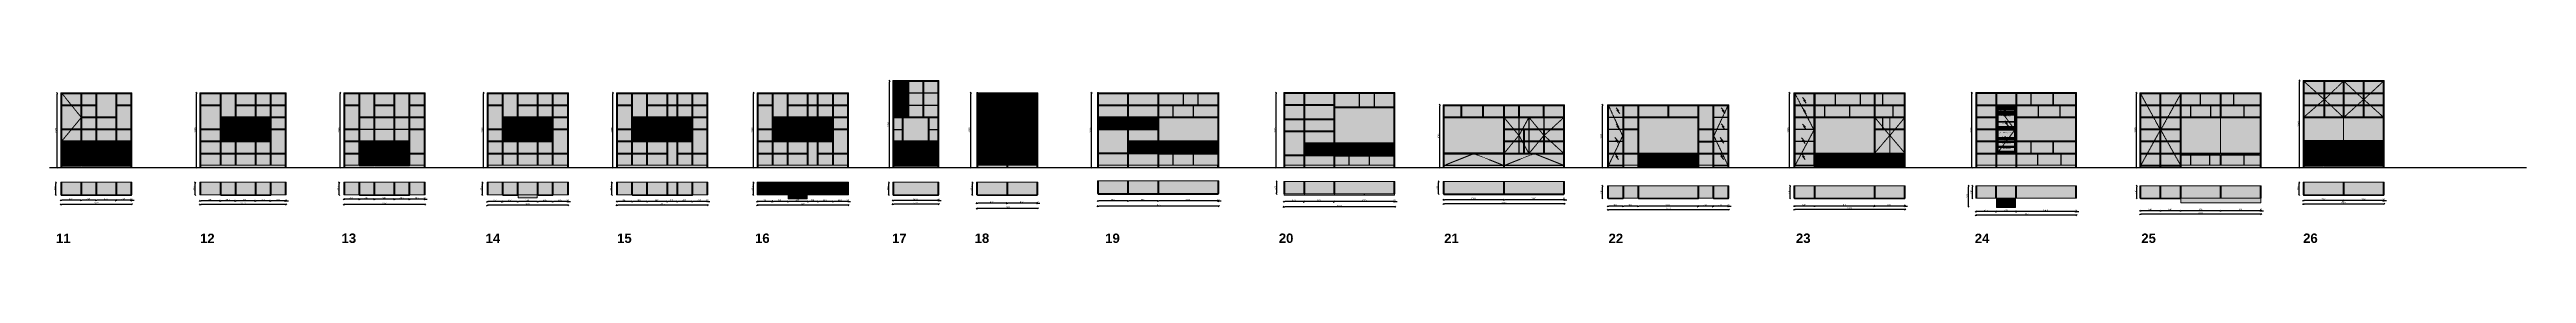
# Model space of a CAD drawing. Header units: inches. Extents: x -2150 to 187520, y -61540 to -22885.
# Drawn here: x 108414 to 187520, y -41504 to -36310 of the extents above; entities that cross this region are included whole.
import ezdxf

# ---------------------------------------------------------------- set-up
doc = ezdxf.new("R2010")
doc.units = ezdxf.units.IN
doc.header["$MEASUREMENT"] = 0
doc.set_wipeout_variables(frame=1)
doc.linetypes.add('ISO-02 Linea a tratti', pattern=[3.81, 3.048, -0.762])
doc.linetypes.add('ラインタイプ-30', pattern=[5, 3.125, -0.625, 0.625, -0.625])
for name, color, linetype, lineweight in [('0_Hatch', 7, 'Continuous', 5), ('Linee arredi', 3, 'Continuous', 20), ('Nessuna', 7, 'Continuous', 5), ('Nessuna_Hatch', 7, 'Continuous', 5), ('一般_Hatch', 7, 'Continuous', 5), ('外形線', 7, 'Continuous', 15), ('外形線_Hatch', 7, 'Continuous', 5)]:
    doc.layers.add(name, color=color, linetype=linetype, lineweight=lineweight)
doc.layers.add('Quote', color=5, linetype='Continuous')
doc.styles.add('Arial', font='Arial.ttf')
doc.styles.add('Arial (bold)', font='Arial Bold.ttf')
doc.styles.add('Helvetica', font='Helvetica.ttf')
doc.dimstyles.new('M&C_quote arredo', dxfattribs={"dimtxt": 50, "dimasz": 35.34668, "dimexe": 0, "dimexo": 0, "dimgap": 10, "dimtad": 1, "dimdec": 0, "dimtxsty": 'Arial', "dimblk": 'VW_SLASH', "dimcen": 0, "dimse1": 1, "dimse2": 1, "dimazin": 0, "dimtfac": 1, "dimtdec": 0, "dimtix": 1, "dimtmove": 0, "dimatfit": 0, "dimldrblk": 'VW_SLASH', "dimfxl": 0, "dimfxlon": 1, "dimfrac": 2, "dimtolj": 1, "dimarcsym": 0})

# ---------------------------------------------------------------- blocks, each defined once
blk = doc.blocks.new('VW_SLASH')
at = {"color": 0, "linetype": 'ByBlock', "lineweight": -2, "transparency": 16777216}
blk.add_line((0, 0), (-1, 0), dxfattribs=at)
at = {"color": 0, "linetype": 'Continuous', "lineweight": -2, "transparency": 16777216, "flags": 128}
blk.add_lwpolyline([(0.5, 0.5), (-0.5, -0.5)], dxfattribs=at)
blk = doc.blocks.new('*D471')
at = {"layer": 'Defpoints', "color": 0, "transparency": 16777216}
for p in [(108655, -36726), (108807, -36726), (108807, -39106)]:
    blk.add_point(p, dxfattribs=at)
at = {"layer": 'Quote', "color": 0, "lineweight": -2, "transparency": 16777216}
blk.add_line((108655, -39071), (108655, -36761), dxfattribs=at)
at = {"layer": 'Quote', "color": 0, "lineweight": -2, "transparency": 16777216, "xscale": 35.3466796875, "yscale": 35.3466796875, "zscale": 35.3466796875}
for p, rotation in [((108655, -36726), 90), ((108655, -39106), 270)]:
    blk.add_blockref('VW_SLASH', p, dxfattribs=dict(at, rotation=rotation))
at = {"layer": 'Quote', "color": 0, "transparency": 16777216, "insert": (108619, -37916), "char_height": 50, "attachment_point": 5, "rotation": 90, "style": 'Arial'}
blk.add_mtext('\\A1;2380', dxfattribs=at)
blk = doc.blocks.new('*D472')
at = {"layer": 'Defpoints', "color": 0, "transparency": 16777216}
for p in [(108770, -39982), (108770, -40143), (109410, -39968)]:
    blk.add_point(p, dxfattribs=at)
at = {"layer": 'Quote', "color": 0, "lineweight": -2, "transparency": 16777216}
blk.add_line((109374, -40143), (108805, -40143), dxfattribs=at)
at = {"layer": 'Quote', "color": 0, "lineweight": -2, "transparency": 16777216, "xscale": 35.3466796875, "yscale": 35.3466796875, "zscale": 35.3466796875, "rotation": 180}
blk.add_blockref('VW_SLASH', (108770, -40143), dxfattribs=at)
at = {"layer": 'Quote', "color": 0, "lineweight": -2, "transparency": 16777216, "xscale": 35.3466796875, "yscale": 35.3466796875, "zscale": 35.3466796875}
blk.add_blockref('VW_SLASH', (109410, -40143), dxfattribs=at)
at = {"layer": 'Quote', "color": 0, "transparency": 16777216, "insert": (109090, -40107), "char_height": 50, "attachment_point": 5, "style": 'Arial'}
blk.add_mtext('\\A1;640', dxfattribs=at)
blk = doc.blocks.new('*D473')
at = {"layer": 'Defpoints', "color": 0, "transparency": 16777216}
for p in [(109410, -39968), (109410, -40143), (109890, -39906)]:
    blk.add_point(p, dxfattribs=at)
at = {"layer": 'Quote', "color": 0, "lineweight": -2, "transparency": 16777216}
blk.add_line((109854, -40143), (109445, -40143), dxfattribs=at)
at = {"layer": 'Quote', "color": 0, "lineweight": -2, "transparency": 16777216, "xscale": 35.3466796875, "yscale": 35.3466796875, "zscale": 35.3466796875, "rotation": 180}
blk.add_blockref('VW_SLASH', (109410, -40143), dxfattribs=at)
at = {"layer": 'Quote', "color": 0, "lineweight": -2, "transparency": 16777216, "xscale": 35.3466796875, "yscale": 35.3466796875, "zscale": 35.3466796875}
blk.add_blockref('VW_SLASH', (109890, -40143), dxfattribs=at)
at = {"layer": 'Quote', "color": 0, "transparency": 16777216, "insert": (109650, -40107), "char_height": 50, "attachment_point": 5, "style": 'Arial'}
blk.add_mtext('\\A1;480', dxfattribs=at)
blk = doc.blocks.new('*D474')
at = {"layer": 'Defpoints', "color": 0, "transparency": 16777216}
for p in [(109890, -39906), (109890, -40143), (110530, -39968)]:
    blk.add_point(p, dxfattribs=at)
at = {"layer": 'Quote', "color": 0, "lineweight": -2, "transparency": 16777216}
blk.add_line((110494, -40143), (109925, -40143), dxfattribs=at)
at = {"layer": 'Quote', "color": 0, "lineweight": -2, "transparency": 16777216, "xscale": 35.3466796875, "yscale": 35.3466796875, "zscale": 35.3466796875, "rotation": 180}
blk.add_blockref('VW_SLASH', (109890, -40143), dxfattribs=at)
at = {"layer": 'Quote', "color": 0, "lineweight": -2, "transparency": 16777216, "xscale": 35.3466796875, "yscale": 35.3466796875, "zscale": 35.3466796875}
blk.add_blockref('VW_SLASH', (110530, -40143), dxfattribs=at)
at = {"layer": 'Quote', "color": 0, "transparency": 16777216, "insert": (110210, -40107), "char_height": 50, "attachment_point": 5, "style": 'Arial'}
blk.add_mtext('\\A1;640', dxfattribs=at)
blk = doc.blocks.new('*D475')
at = {"layer": 'Defpoints', "color": 0, "transparency": 16777216}
for p in [(110530, -39968), (110530, -40143), (111010, -39982)]:
    blk.add_point(p, dxfattribs=at)
at = {"layer": 'Quote', "color": 0, "lineweight": -2, "transparency": 16777216}
blk.add_line((110974, -40143), (110565, -40143), dxfattribs=at)
at = {"layer": 'Quote', "color": 0, "lineweight": -2, "transparency": 16777216, "xscale": 35.3466796875, "yscale": 35.3466796875, "zscale": 35.3466796875, "rotation": 180}
blk.add_blockref('VW_SLASH', (110530, -40143), dxfattribs=at)
at = {"layer": 'Quote', "color": 0, "lineweight": -2, "transparency": 16777216, "xscale": 35.3466796875, "yscale": 35.3466796875, "zscale": 35.3466796875}
blk.add_blockref('VW_SLASH', (111010, -40143), dxfattribs=at)
at = {"layer": 'Quote', "color": 0, "transparency": 16777216, "insert": (110770, -40107), "char_height": 50, "attachment_point": 5, "style": 'Arial'}
blk.add_mtext('\\A1;480', dxfattribs=at)
blk = doc.blocks.new('*D476')
at = {"layer": 'Defpoints', "color": 0, "transparency": 16777216}
for p in [(111010, -39982), (111010, -40143), (111042, -39982)]:
    blk.add_point(p, dxfattribs=at)
at = {"layer": 'Quote', "color": 0, "lineweight": -2, "transparency": 16777216}
for p, q in [((110974, -40143), (110939, -40143)), ((111042, -40143), (111010, -40143)), ((111077, -40143), (111112, -40143))]:
    blk.add_line(p, q, dxfattribs=at)
at = {"layer": 'Quote', "color": 0, "lineweight": -2, "transparency": 16777216, "xscale": 35.3466796875, "yscale": 35.3466796875, "zscale": 35.3466796875}
blk.add_blockref('VW_SLASH', (111010, -40143), dxfattribs=at)
at = {"layer": 'Quote', "color": 0, "lineweight": -2, "transparency": 16777216, "xscale": 35.3466796875, "yscale": 35.3466796875, "zscale": 35.3466796875, "rotation": 180}
blk.add_blockref('VW_SLASH', (111042, -40143), dxfattribs=at)
at = {"layer": 'Quote', "color": 0, "transparency": 16777216, "insert": (111026, -40107), "char_height": 50, "attachment_point": 5, "style": 'Arial'}
blk.add_mtext('\\A1;32', dxfattribs=at)
blk = doc.blocks.new('*D477')
at = {"layer": 'Defpoints', "color": 0, "transparency": 16777216}
for p in [(108770, -39982), (108770, -40271), (111042, -39982)]:
    blk.add_point(p, dxfattribs=at)
at = {"layer": 'Quote', "color": 0, "lineweight": -2, "transparency": 16777216}
blk.add_line((111006, -40271), (108805, -40271), dxfattribs=at)
at = {"layer": 'Quote', "color": 0, "lineweight": -2, "transparency": 16777216, "xscale": 35.3466796875, "yscale": 35.3466796875, "zscale": 35.3466796875, "rotation": 180}
blk.add_blockref('VW_SLASH', (108770, -40271), dxfattribs=at)
at = {"layer": 'Quote', "color": 0, "lineweight": -2, "transparency": 16777216, "xscale": 35.3466796875, "yscale": 35.3466796875, "zscale": 35.3466796875}
blk.add_blockref('VW_SLASH', (111042, -40271), dxfattribs=at)
at = {"layer": 'Quote', "color": 0, "transparency": 16777216, "insert": (109906, -40236), "char_height": 50, "attachment_point": 5, "style": 'Arial'}
blk.add_mtext('\\A1;2272', dxfattribs=at)
blk = doc.blocks.new('*D478')
at = {"layer": 'Defpoints', "color": 0, "transparency": 16777216}
for p in [(113218, -39968), (113218, -40158), (113858, -39921)]:
    blk.add_point(p, dxfattribs=at)
at = {"layer": 'Quote', "color": 0, "lineweight": -2, "transparency": 16777216}
blk.add_line((113823, -40158), (113254, -40158), dxfattribs=at)
at = {"layer": 'Quote', "color": 0, "lineweight": -2, "transparency": 16777216, "xscale": 35.3466796875, "yscale": 35.3466796875, "zscale": 35.3466796875, "rotation": 180}
blk.add_blockref('VW_SLASH', (113218, -40158), dxfattribs=at)
at = {"layer": 'Quote', "color": 0, "lineweight": -2, "transparency": 16777216, "xscale": 35.3466796875, "yscale": 35.3466796875, "zscale": 35.3466796875}
blk.add_blockref('VW_SLASH', (113858, -40158), dxfattribs=at)
at = {"layer": 'Quote', "color": 0, "transparency": 16777216, "insert": (113538, -40122), "char_height": 50, "attachment_point": 5, "style": 'Arial'}
blk.add_mtext('\\A1;640', dxfattribs=at)
blk = doc.blocks.new('*D479')
at = {"layer": 'Defpoints', "color": 0, "transparency": 16777216}
for p in [(113858, -39921), (113858, -40158), (114338, -39968)]:
    blk.add_point(p, dxfattribs=at)
at = {"layer": 'Quote', "color": 0, "lineweight": -2, "transparency": 16777216}
blk.add_line((114303, -40158), (113894, -40158), dxfattribs=at)
at = {"layer": 'Quote', "color": 0, "lineweight": -2, "transparency": 16777216, "xscale": 35.3466796875, "yscale": 35.3466796875, "zscale": 35.3466796875, "rotation": 180}
blk.add_blockref('VW_SLASH', (113858, -40158), dxfattribs=at)
at = {"layer": 'Quote', "color": 0, "lineweight": -2, "transparency": 16777216, "xscale": 35.3466796875, "yscale": 35.3466796875, "zscale": 35.3466796875}
blk.add_blockref('VW_SLASH', (114338, -40158), dxfattribs=at)
at = {"layer": 'Quote', "color": 0, "transparency": 16777216, "insert": (114098, -40122), "char_height": 50, "attachment_point": 5, "style": 'Arial'}
blk.add_mtext('\\A1;480', dxfattribs=at)
blk = doc.blocks.new('*D480')
at = {"layer": 'Defpoints', "color": 0, "transparency": 16777216}
for p in [(114338, -39968), (114338, -40158), (114978, -39921)]:
    blk.add_point(p, dxfattribs=at)
at = {"layer": 'Quote', "color": 0, "lineweight": -2, "transparency": 16777216}
blk.add_line((114943, -40158), (114374, -40158), dxfattribs=at)
at = {"layer": 'Quote', "color": 0, "lineweight": -2, "transparency": 16777216, "xscale": 35.3466796875, "yscale": 35.3466796875, "zscale": 35.3466796875, "rotation": 180}
blk.add_blockref('VW_SLASH', (114338, -40158), dxfattribs=at)
at = {"layer": 'Quote', "color": 0, "lineweight": -2, "transparency": 16777216, "xscale": 35.3466796875, "yscale": 35.3466796875, "zscale": 35.3466796875}
blk.add_blockref('VW_SLASH', (114978, -40158), dxfattribs=at)
at = {"layer": 'Quote', "color": 0, "transparency": 16777216, "insert": (114658, -40122), "char_height": 50, "attachment_point": 5, "style": 'Arial'}
blk.add_mtext('\\A1;640', dxfattribs=at)
blk = doc.blocks.new('*D481')
at = {"layer": 'Defpoints', "color": 0, "transparency": 16777216}
for p in [(114978, -39921), (114978, -40158), (115458, -39968)]:
    blk.add_point(p, dxfattribs=at)
at = {"layer": 'Quote', "color": 0, "lineweight": -2, "transparency": 16777216}
blk.add_line((115423, -40158), (115014, -40158), dxfattribs=at)
at = {"layer": 'Quote', "color": 0, "lineweight": -2, "transparency": 16777216, "xscale": 35.3466796875, "yscale": 35.3466796875, "zscale": 35.3466796875, "rotation": 180}
blk.add_blockref('VW_SLASH', (114978, -40158), dxfattribs=at)
at = {"layer": 'Quote', "color": 0, "lineweight": -2, "transparency": 16777216, "xscale": 35.3466796875, "yscale": 35.3466796875, "zscale": 35.3466796875}
blk.add_blockref('VW_SLASH', (115458, -40158), dxfattribs=at)
at = {"layer": 'Quote', "color": 0, "transparency": 16777216, "insert": (115218, -40122), "char_height": 50, "attachment_point": 5, "style": 'Arial'}
blk.add_mtext('\\A1;480', dxfattribs=at)
blk = doc.blocks.new('*D482')
at = {"layer": 'Defpoints', "color": 0, "transparency": 16777216}
for p in [(115458, -39968), (115458, -40158), (115938, -39921)]:
    blk.add_point(p, dxfattribs=at)
at = {"layer": 'Quote', "color": 0, "lineweight": -2, "transparency": 16777216}
blk.add_line((115903, -40158), (115494, -40158), dxfattribs=at)
at = {"layer": 'Quote', "color": 0, "lineweight": -2, "transparency": 16777216, "xscale": 35.3466796875, "yscale": 35.3466796875, "zscale": 35.3466796875, "rotation": 180}
blk.add_blockref('VW_SLASH', (115458, -40158), dxfattribs=at)
at = {"layer": 'Quote', "color": 0, "lineweight": -2, "transparency": 16777216, "xscale": 35.3466796875, "yscale": 35.3466796875, "zscale": 35.3466796875}
blk.add_blockref('VW_SLASH', (115938, -40158), dxfattribs=at)
at = {"layer": 'Quote', "color": 0, "transparency": 16777216, "insert": (115698, -40122), "char_height": 50, "attachment_point": 5, "style": 'Arial'}
blk.add_mtext('\\A1;480', dxfattribs=at)
blk = doc.blocks.new('*D483')
at = {"layer": 'Defpoints', "color": 0, "transparency": 16777216}
for p in [(115938, -39921), (115938, -40158), (115970, -39997)]:
    blk.add_point(p, dxfattribs=at)
at = {"layer": 'Quote', "color": 0, "lineweight": -2, "transparency": 16777216}
for p, q in [((115903, -40158), (115868, -40158)), ((115970, -40158), (115938, -40158)), ((116006, -40158), (116041, -40158))]:
    blk.add_line(p, q, dxfattribs=at)
at = {"layer": 'Quote', "color": 0, "lineweight": -2, "transparency": 16777216, "xscale": 35.3466796875, "yscale": 35.3466796875, "zscale": 35.3466796875}
blk.add_blockref('VW_SLASH', (115938, -40158), dxfattribs=at)
at = {"layer": 'Quote', "color": 0, "lineweight": -2, "transparency": 16777216, "xscale": 35.3466796875, "yscale": 35.3466796875, "zscale": 35.3466796875, "rotation": 180}
blk.add_blockref('VW_SLASH', (115970, -40158), dxfattribs=at)
at = {"layer": 'Quote', "color": 0, "transparency": 16777216, "insert": (115954, -40122), "char_height": 50, "attachment_point": 5, "style": 'Arial'}
blk.add_mtext('\\A1;32', dxfattribs=at)
blk = doc.blocks.new('*D484')
at = {"layer": 'Defpoints', "color": 0, "transparency": 16777216}
for p in [(113103, -36712), (113255, -36712), (113255, -39097)]:
    blk.add_point(p, dxfattribs=at)
at = {"layer": 'Quote', "color": 0, "lineweight": -2, "transparency": 16777216}
blk.add_line((113103, -39061), (113103, -36747), dxfattribs=at)
at = {"layer": 'Quote', "color": 0, "lineweight": -2, "transparency": 16777216, "xscale": 35.3466796875, "yscale": 35.3466796875, "zscale": 35.3466796875}
for p, rotation in [((113103, -36712), 90), ((113103, -39097), 270)]:
    blk.add_blockref('VW_SLASH', p, dxfattribs=dict(at, rotation=rotation))
at = {"layer": 'Quote', "color": 0, "transparency": 16777216, "insert": (113068, -37904), "char_height": 50, "attachment_point": 5, "rotation": 90, "style": 'Arial'}
blk.add_mtext('\\A1;2385', dxfattribs=at)
blk = doc.blocks.new('*D485')
at = {"layer": 'Defpoints', "color": 0, "transparency": 16777216}
for p in [(113218, -39987), (113218, -40277), (115970, -39997)]:
    blk.add_point(p, dxfattribs=at)
at = {"layer": 'Quote', "color": 0, "lineweight": -2, "transparency": 16777216}
blk.add_line((115935, -40277), (113254, -40277), dxfattribs=at)
at = {"layer": 'Quote', "color": 0, "lineweight": -2, "transparency": 16777216, "xscale": 35.3466796875, "yscale": 35.3466796875, "zscale": 35.3466796875, "rotation": 180}
blk.add_blockref('VW_SLASH', (113218, -40277), dxfattribs=at)
at = {"layer": 'Quote', "color": 0, "lineweight": -2, "transparency": 16777216, "xscale": 35.3466796875, "yscale": 35.3466796875, "zscale": 35.3466796875}
blk.add_blockref('VW_SLASH', (115970, -40277), dxfattribs=at)
at = {"layer": 'Quote', "color": 0, "transparency": 16777216, "insert": (114594, -40242), "char_height": 50, "attachment_point": 5, "style": 'Arial'}
blk.add_mtext('\\A1;2752', dxfattribs=at)
blk = doc.blocks.new('*D486')
at = {"layer": 'Defpoints', "color": 0, "transparency": 16777216}
for p in [(117699, -36712), (117851, -36712), (117851, -39097)]:
    blk.add_point(p, dxfattribs=at)
at = {"layer": 'Quote', "color": 0, "lineweight": -2, "transparency": 16777216}
blk.add_line((117699, -39061), (117699, -36747), dxfattribs=at)
at = {"layer": 'Quote', "color": 0, "lineweight": -2, "transparency": 16777216, "xscale": 35.3466796875, "yscale": 35.3466796875, "zscale": 35.3466796875}
for p, rotation in [((117699, -36712), 90), ((117699, -39097), 270)]:
    blk.add_blockref('VW_SLASH', p, dxfattribs=dict(at, rotation=rotation))
at = {"layer": 'Quote', "color": 0, "transparency": 16777216, "insert": (117664, -37904), "char_height": 50, "attachment_point": 5, "rotation": 90, "style": 'Arial'}
blk.add_mtext('\\A1;2385', dxfattribs=at)
blk = doc.blocks.new('*D487')
at = {"layer": 'Defpoints', "color": 0, "transparency": 16777216}
for p in [(117814, -39877), (117814, -40277), (120406, -39886)]:
    blk.add_point(p, dxfattribs=at)
at = {"layer": 'Quote', "color": 0, "lineweight": -2, "transparency": 16777216}
blk.add_line((120370, -40277), (117849, -40277), dxfattribs=at)
at = {"layer": 'Quote', "color": 0, "lineweight": -2, "transparency": 16777216, "xscale": 35.3466796875, "yscale": 35.3466796875, "zscale": 35.3466796875, "rotation": 180}
blk.add_blockref('VW_SLASH', (117814, -40277), dxfattribs=at)
at = {"layer": 'Quote', "color": 0, "lineweight": -2, "transparency": 16777216, "xscale": 35.3466796875, "yscale": 35.3466796875, "zscale": 35.3466796875}
blk.add_blockref('VW_SLASH', (120406, -40277), dxfattribs=at)
at = {"layer": 'Quote', "color": 0, "transparency": 16777216, "insert": (119110, -40242), "char_height": 50, "attachment_point": 5, "style": 'Arial'}
blk.add_mtext('\\A1;2592', dxfattribs=at)
blk = doc.blocks.new('*D488')
at = {"layer": 'Defpoints', "color": 0, "transparency": 16777216}
for p in [(117814, -39968), (117814, -40107), (118294, -39968)]:
    blk.add_point(p, dxfattribs=at)
at = {"layer": 'Quote', "color": 0, "lineweight": -2, "transparency": 16777216}
blk.add_line((118258, -40107), (117849, -40107), dxfattribs=at)
at = {"layer": 'Quote', "color": 0, "lineweight": -2, "transparency": 16777216, "xscale": 35.3466796875, "yscale": 35.3466796875, "zscale": 35.3466796875, "rotation": 180}
blk.add_blockref('VW_SLASH', (117814, -40107), dxfattribs=at)
at = {"layer": 'Quote', "color": 0, "lineweight": -2, "transparency": 16777216, "xscale": 35.3466796875, "yscale": 35.3466796875, "zscale": 35.3466796875}
blk.add_blockref('VW_SLASH', (118294, -40107), dxfattribs=at)
at = {"layer": 'Quote', "color": 0, "transparency": 16777216, "insert": (118054, -40071), "char_height": 50, "attachment_point": 5, "style": 'Arial'}
blk.add_mtext('\\A1;480', dxfattribs=at)
blk = doc.blocks.new('*D489')
at = {"layer": 'Defpoints', "color": 0, "transparency": 16777216}
for p in [(118294, -39968), (118294, -40107), (118774, -39968)]:
    blk.add_point(p, dxfattribs=at)
at = {"layer": 'Quote', "color": 0, "lineweight": -2, "transparency": 16777216}
blk.add_line((118738, -40107), (118329, -40107), dxfattribs=at)
at = {"layer": 'Quote', "color": 0, "lineweight": -2, "transparency": 16777216, "xscale": 35.3466796875, "yscale": 35.3466796875, "zscale": 35.3466796875, "rotation": 180}
blk.add_blockref('VW_SLASH', (118294, -40107), dxfattribs=at)
at = {"layer": 'Quote', "color": 0, "lineweight": -2, "transparency": 16777216, "xscale": 35.3466796875, "yscale": 35.3466796875, "zscale": 35.3466796875}
blk.add_blockref('VW_SLASH', (118774, -40107), dxfattribs=at)
at = {"layer": 'Quote', "color": 0, "transparency": 16777216, "insert": (118534, -40071), "char_height": 50, "attachment_point": 5, "style": 'Arial'}
blk.add_mtext('\\A1;480', dxfattribs=at)
blk = doc.blocks.new('*D490')
at = {"layer": 'Defpoints', "color": 0, "transparency": 16777216}
for p in [(118774, -39968), (118774, -40107), (119414, -39968)]:
    blk.add_point(p, dxfattribs=at)
at = {"layer": 'Quote', "color": 0, "lineweight": -2, "transparency": 16777216}
blk.add_line((119378, -40107), (118809, -40107), dxfattribs=at)
at = {"layer": 'Quote', "color": 0, "lineweight": -2, "transparency": 16777216, "xscale": 35.3466796875, "yscale": 35.3466796875, "zscale": 35.3466796875, "rotation": 180}
blk.add_blockref('VW_SLASH', (118774, -40107), dxfattribs=at)
at = {"layer": 'Quote', "color": 0, "lineweight": -2, "transparency": 16777216, "xscale": 35.3466796875, "yscale": 35.3466796875, "zscale": 35.3466796875}
blk.add_blockref('VW_SLASH', (119414, -40107), dxfattribs=at)
at = {"layer": 'Quote', "color": 0, "transparency": 16777216, "insert": (119094, -40071), "char_height": 50, "attachment_point": 5, "style": 'Arial'}
blk.add_mtext('\\A1;640', dxfattribs=at)
blk = doc.blocks.new('*D491')
at = {"layer": 'Defpoints', "color": 0, "transparency": 16777216}
for p in [(119414, -39968), (119414, -40107), (119894, -39968)]:
    blk.add_point(p, dxfattribs=at)
at = {"layer": 'Quote', "color": 0, "lineweight": -2, "transparency": 16777216}
blk.add_line((119858, -40107), (119449, -40107), dxfattribs=at)
at = {"layer": 'Quote', "color": 0, "lineweight": -2, "transparency": 16777216, "xscale": 35.3466796875, "yscale": 35.3466796875, "zscale": 35.3466796875, "rotation": 180}
blk.add_blockref('VW_SLASH', (119414, -40107), dxfattribs=at)
at = {"layer": 'Quote', "color": 0, "lineweight": -2, "transparency": 16777216, "xscale": 35.3466796875, "yscale": 35.3466796875, "zscale": 35.3466796875}
blk.add_blockref('VW_SLASH', (119894, -40107), dxfattribs=at)
at = {"layer": 'Quote', "color": 0, "transparency": 16777216, "insert": (119654, -40071), "char_height": 50, "attachment_point": 5, "style": 'Arial'}
blk.add_mtext('\\A1;480', dxfattribs=at)
blk = doc.blocks.new('*D492')
at = {"layer": 'Defpoints', "color": 0, "transparency": 16777216}
for p in [(119894, -39968), (119894, -40107), (120374, -39968)]:
    blk.add_point(p, dxfattribs=at)
at = {"layer": 'Quote', "color": 0, "lineweight": -2, "transparency": 16777216}
blk.add_line((120338, -40107), (119929, -40107), dxfattribs=at)
at = {"layer": 'Quote', "color": 0, "lineweight": -2, "transparency": 16777216, "xscale": 35.3466796875, "yscale": 35.3466796875, "zscale": 35.3466796875, "rotation": 180}
blk.add_blockref('VW_SLASH', (119894, -40107), dxfattribs=at)
at = {"layer": 'Quote', "color": 0, "lineweight": -2, "transparency": 16777216, "xscale": 35.3466796875, "yscale": 35.3466796875, "zscale": 35.3466796875}
blk.add_blockref('VW_SLASH', (120374, -40107), dxfattribs=at)
at = {"layer": 'Quote', "color": 0, "transparency": 16777216, "insert": (120134, -40071), "char_height": 50, "attachment_point": 5, "style": 'Arial'}
blk.add_mtext('\\A1;480', dxfattribs=at)
blk = doc.blocks.new('*D493')
at = {"layer": 'Defpoints', "color": 0, "transparency": 16777216}
for p in [(120374, -39968), (120374, -40107), (120406, -39968)]:
    blk.add_point(p, dxfattribs=at)
at = {"layer": 'Quote', "color": 0, "lineweight": -2, "transparency": 16777216}
for p, q in [((120338, -40107), (120303, -40107)), ((120406, -40107), (120374, -40107)), ((120441, -40107), (120477, -40107))]:
    blk.add_line(p, q, dxfattribs=at)
at = {"layer": 'Quote', "color": 0, "lineweight": -2, "transparency": 16777216, "xscale": 35.3466796875, "yscale": 35.3466796875, "zscale": 35.3466796875}
blk.add_blockref('VW_SLASH', (120374, -40107), dxfattribs=at)
at = {"layer": 'Quote', "color": 0, "lineweight": -2, "transparency": 16777216, "xscale": 35.3466796875, "yscale": 35.3466796875, "zscale": 35.3466796875, "rotation": 180}
blk.add_blockref('VW_SLASH', (120406, -40107), dxfattribs=at)
at = {"layer": 'Quote', "color": 0, "transparency": 16777216, "insert": (120390, -40071), "char_height": 50, "attachment_point": 5, "style": 'Arial'}
blk.add_mtext('\\A1;32', dxfattribs=at)
blk = doc.blocks.new('*D494')
at = {"layer": 'Defpoints', "color": 0, "transparency": 16777216}
for p in [(122391, -40022), (122391, -40183), (122871, -39968)]:
    blk.add_point(p, dxfattribs=at)
at = {"layer": 'Quote', "color": 0, "lineweight": -2, "transparency": 16777216}
blk.add_line((122836, -40183), (122426, -40183), dxfattribs=at)
at = {"layer": 'Quote', "color": 0, "lineweight": -2, "transparency": 16777216, "xscale": 35.3466796875, "yscale": 35.3466796875, "zscale": 35.3466796875, "rotation": 180}
blk.add_blockref('VW_SLASH', (122391, -40183), dxfattribs=at)
at = {"layer": 'Quote', "color": 0, "lineweight": -2, "transparency": 16777216, "xscale": 35.3466796875, "yscale": 35.3466796875, "zscale": 35.3466796875}
blk.add_blockref('VW_SLASH', (122871, -40183), dxfattribs=at)
at = {"layer": 'Quote', "color": 0, "transparency": 16777216, "insert": (122631, -40147), "char_height": 50, "attachment_point": 5, "style": 'Arial'}
blk.add_mtext('\\A1;480', dxfattribs=at)
blk = doc.blocks.new('*D495')
at = {"layer": 'Defpoints', "color": 0, "transparency": 16777216}
for p in [(122871, -39968), (122871, -40183), (123351, -39968)]:
    blk.add_point(p, dxfattribs=at)
at = {"layer": 'Quote', "color": 0, "lineweight": -2, "transparency": 16777216}
blk.add_line((123316, -40183), (122906, -40183), dxfattribs=at)
at = {"layer": 'Quote', "color": 0, "lineweight": -2, "transparency": 16777216, "xscale": 35.3466796875, "yscale": 35.3466796875, "zscale": 35.3466796875, "rotation": 180}
blk.add_blockref('VW_SLASH', (122871, -40183), dxfattribs=at)
at = {"layer": 'Quote', "color": 0, "lineweight": -2, "transparency": 16777216, "xscale": 35.3466796875, "yscale": 35.3466796875, "zscale": 35.3466796875}
blk.add_blockref('VW_SLASH', (123351, -40183), dxfattribs=at)
at = {"layer": 'Quote', "color": 0, "transparency": 16777216, "insert": (123111, -40147), "char_height": 50, "attachment_point": 5, "style": 'Arial'}
blk.add_mtext('\\A1;480', dxfattribs=at)
blk = doc.blocks.new('*D496')
at = {"layer": 'Defpoints', "color": 0, "transparency": 16777216}
for p in [(123351, -39968), (123351, -40183), (123991, -39968)]:
    blk.add_point(p, dxfattribs=at)
at = {"layer": 'Quote', "color": 0, "lineweight": -2, "transparency": 16777216}
blk.add_line((123956, -40183), (123386, -40183), dxfattribs=at)
at = {"layer": 'Quote', "color": 0, "lineweight": -2, "transparency": 16777216, "xscale": 35.3466796875, "yscale": 35.3466796875, "zscale": 35.3466796875, "rotation": 180}
blk.add_blockref('VW_SLASH', (123351, -40183), dxfattribs=at)
at = {"layer": 'Quote', "color": 0, "lineweight": -2, "transparency": 16777216, "xscale": 35.3466796875, "yscale": 35.3466796875, "zscale": 35.3466796875}
blk.add_blockref('VW_SLASH', (123991, -40183), dxfattribs=at)
at = {"layer": 'Quote', "color": 0, "transparency": 16777216, "insert": (123671, -40147), "char_height": 50, "attachment_point": 5, "style": 'Arial'}
blk.add_mtext('\\A1;640', dxfattribs=at)
blk = doc.blocks.new('*D497')
at = {"layer": 'Defpoints', "color": 0, "transparency": 16777216}
for p in [(123991, -39968), (123991, -40183), (124471, -39968)]:
    blk.add_point(p, dxfattribs=at)
at = {"layer": 'Quote', "color": 0, "lineweight": -2, "transparency": 16777216}
blk.add_line((124436, -40183), (124026, -40183), dxfattribs=at)
at = {"layer": 'Quote', "color": 0, "lineweight": -2, "transparency": 16777216, "xscale": 35.3466796875, "yscale": 35.3466796875, "zscale": 35.3466796875, "rotation": 180}
blk.add_blockref('VW_SLASH', (123991, -40183), dxfattribs=at)
at = {"layer": 'Quote', "color": 0, "lineweight": -2, "transparency": 16777216, "xscale": 35.3466796875, "yscale": 35.3466796875, "zscale": 35.3466796875}
blk.add_blockref('VW_SLASH', (124471, -40183), dxfattribs=at)
at = {"layer": 'Quote', "color": 0, "transparency": 16777216, "insert": (124231, -40147), "char_height": 50, "attachment_point": 5, "style": 'Arial'}
blk.add_mtext('\\A1;480', dxfattribs=at)
blk = doc.blocks.new('*D498')
at = {"layer": 'Defpoints', "color": 0, "transparency": 16777216}
for p in [(124471, -39968), (124471, -40183), (124951, -39946)]:
    blk.add_point(p, dxfattribs=at)
at = {"layer": 'Quote', "color": 0, "lineweight": -2, "transparency": 16777216}
blk.add_line((124916, -40183), (124506, -40183), dxfattribs=at)
at = {"layer": 'Quote', "color": 0, "lineweight": -2, "transparency": 16777216, "xscale": 35.3466796875, "yscale": 35.3466796875, "zscale": 35.3466796875, "rotation": 180}
blk.add_blockref('VW_SLASH', (124471, -40183), dxfattribs=at)
at = {"layer": 'Quote', "color": 0, "lineweight": -2, "transparency": 16777216, "xscale": 35.3466796875, "yscale": 35.3466796875, "zscale": 35.3466796875}
blk.add_blockref('VW_SLASH', (124951, -40183), dxfattribs=at)
at = {"layer": 'Quote', "color": 0, "transparency": 16777216, "insert": (124711, -40147), "char_height": 50, "attachment_point": 5, "style": 'Arial'}
blk.add_mtext('\\A1;480', dxfattribs=at)
blk = doc.blocks.new('*D499')
at = {"layer": 'Defpoints', "color": 0, "transparency": 16777216}
for p in [(124951, -39946), (124951, -40183), (124983, -40022)]:
    blk.add_point(p, dxfattribs=at)
at = {"layer": 'Quote', "color": 0, "lineweight": -2, "transparency": 16777216}
for p, q in [((124916, -40183), (124880, -40183)), ((124983, -40183), (124951, -40183)), ((125018, -40183), (125054, -40183))]:
    blk.add_line(p, q, dxfattribs=at)
at = {"layer": 'Quote', "color": 0, "lineweight": -2, "transparency": 16777216, "xscale": 35.3466796875, "yscale": 35.3466796875, "zscale": 35.3466796875}
blk.add_blockref('VW_SLASH', (124951, -40183), dxfattribs=at)
at = {"layer": 'Quote', "color": 0, "lineweight": -2, "transparency": 16777216, "xscale": 35.3466796875, "yscale": 35.3466796875, "zscale": 35.3466796875, "rotation": 180}
blk.add_blockref('VW_SLASH', (124983, -40183), dxfattribs=at)
at = {"layer": 'Quote', "color": 0, "transparency": 16777216, "insert": (124967, -40147), "char_height": 50, "attachment_point": 5, "style": 'Arial'}
blk.add_mtext('\\A1;32', dxfattribs=at)
blk = doc.blocks.new('*D500')
at = {"layer": 'Defpoints', "color": 0, "transparency": 16777216}
for p in [(122276, -36712), (122428, -36712), (122428, -39097)]:
    blk.add_point(p, dxfattribs=at)
at = {"layer": 'Quote', "color": 0, "lineweight": -2, "transparency": 16777216}
blk.add_line((122276, -39061), (122276, -36747), dxfattribs=at)
at = {"layer": 'Quote', "color": 0, "lineweight": -2, "transparency": 16777216, "xscale": 35.3466796875, "yscale": 35.3466796875, "zscale": 35.3466796875}
for p, rotation in [((122276, -36712), 90), ((122276, -39097), 270)]:
    blk.add_blockref('VW_SLASH', p, dxfattribs=dict(at, rotation=rotation))
at = {"layer": 'Quote', "color": 0, "transparency": 16777216, "insert": (122241, -37904), "char_height": 50, "attachment_point": 5, "rotation": 90, "style": 'Arial'}
blk.add_mtext('\\A1;2385', dxfattribs=at)
blk = doc.blocks.new('*D501')
at = {"layer": 'Defpoints', "color": 0, "transparency": 16777216}
for p in [(122391, -40012), (122391, -40302), (124983, -40022)]:
    blk.add_point(p, dxfattribs=at)
at = {"layer": 'Quote', "color": 0, "lineweight": -2, "transparency": 16777216}
blk.add_line((124948, -40302), (122426, -40302), dxfattribs=at)
at = {"layer": 'Quote', "color": 0, "lineweight": -2, "transparency": 16777216, "xscale": 35.3466796875, "yscale": 35.3466796875, "zscale": 35.3466796875, "rotation": 180}
blk.add_blockref('VW_SLASH', (122391, -40302), dxfattribs=at)
at = {"layer": 'Quote', "color": 0, "lineweight": -2, "transparency": 16777216, "xscale": 35.3466796875, "yscale": 35.3466796875, "zscale": 35.3466796875}
blk.add_blockref('VW_SLASH', (124983, -40302), dxfattribs=at)
at = {"layer": 'Quote', "color": 0, "transparency": 16777216, "insert": (123687, -40267), "char_height": 50, "attachment_point": 5, "style": 'Arial'}
blk.add_mtext('\\A1;2592', dxfattribs=at)
blk = doc.blocks.new('*D502')
at = {"layer": 'Defpoints', "color": 0, "transparency": 16777216}
for p in [(126524, -40017), (126524, -40178), (127004, -39968)]:
    blk.add_point(p, dxfattribs=at)
at = {"layer": 'Quote', "color": 0, "lineweight": -2, "transparency": 16777216}
blk.add_line((126968, -40178), (126559, -40178), dxfattribs=at)
at = {"layer": 'Quote', "color": 0, "lineweight": -2, "transparency": 16777216, "xscale": 35.3466796875, "yscale": 35.3466796875, "zscale": 35.3466796875, "rotation": 180}
blk.add_blockref('VW_SLASH', (126524, -40178), dxfattribs=at)
at = {"layer": 'Quote', "color": 0, "lineweight": -2, "transparency": 16777216, "xscale": 35.3466796875, "yscale": 35.3466796875, "zscale": 35.3466796875}
blk.add_blockref('VW_SLASH', (127004, -40178), dxfattribs=at)
at = {"layer": 'Quote', "color": 0, "transparency": 16777216, "insert": (126764, -40142), "char_height": 50, "attachment_point": 5, "style": 'Arial'}
blk.add_mtext('\\A1;480', dxfattribs=at)
blk = doc.blocks.new('*D503')
at = {"layer": 'Defpoints', "color": 0, "transparency": 16777216}
for p in [(127004, -39968), (127004, -40178), (127484, -39968)]:
    blk.add_point(p, dxfattribs=at)
at = {"layer": 'Quote', "color": 0, "lineweight": -2, "transparency": 16777216}
blk.add_line((127448, -40178), (127039, -40178), dxfattribs=at)
at = {"layer": 'Quote', "color": 0, "lineweight": -2, "transparency": 16777216, "xscale": 35.3466796875, "yscale": 35.3466796875, "zscale": 35.3466796875, "rotation": 180}
blk.add_blockref('VW_SLASH', (127004, -40178), dxfattribs=at)
at = {"layer": 'Quote', "color": 0, "lineweight": -2, "transparency": 16777216, "xscale": 35.3466796875, "yscale": 35.3466796875, "zscale": 35.3466796875}
blk.add_blockref('VW_SLASH', (127484, -40178), dxfattribs=at)
at = {"layer": 'Quote', "color": 0, "transparency": 16777216, "insert": (127244, -40142), "char_height": 50, "attachment_point": 5, "style": 'Arial'}
blk.add_mtext('\\A1;480', dxfattribs=at)
blk = doc.blocks.new('*D504')
at = {"layer": 'Defpoints', "color": 0, "transparency": 16777216}
for p in [(127484, -39968), (127484, -40178), (128124, -39968)]:
    blk.add_point(p, dxfattribs=at)
at = {"layer": 'Quote', "color": 0, "lineweight": -2, "transparency": 16777216}
blk.add_line((128088, -40178), (127519, -40178), dxfattribs=at)
at = {"layer": 'Quote', "color": 0, "lineweight": -2, "transparency": 16777216, "xscale": 35.3466796875, "yscale": 35.3466796875, "zscale": 35.3466796875, "rotation": 180}
blk.add_blockref('VW_SLASH', (127484, -40178), dxfattribs=at)
at = {"layer": 'Quote', "color": 0, "lineweight": -2, "transparency": 16777216, "xscale": 35.3466796875, "yscale": 35.3466796875, "zscale": 35.3466796875}
blk.add_blockref('VW_SLASH', (128124, -40178), dxfattribs=at)
at = {"layer": 'Quote', "color": 0, "transparency": 16777216, "insert": (127804, -40142), "char_height": 50, "attachment_point": 5, "style": 'Arial'}
blk.add_mtext('\\A1;640', dxfattribs=at)
blk = doc.blocks.new('*D505')
at = {"layer": 'Defpoints', "color": 0, "transparency": 16777216}
for p in [(128124, -39968), (128124, -40178), (128444, -39968)]:
    blk.add_point(p, dxfattribs=at)
at = {"layer": 'Quote', "color": 0, "lineweight": -2, "transparency": 16777216}
blk.add_line((128408, -40178), (128159, -40178), dxfattribs=at)
at = {"layer": 'Quote', "color": 0, "lineweight": -2, "transparency": 16777216, "xscale": 35.3466796875, "yscale": 35.3466796875, "zscale": 35.3466796875, "rotation": 180}
blk.add_blockref('VW_SLASH', (128124, -40178), dxfattribs=at)
at = {"layer": 'Quote', "color": 0, "lineweight": -2, "transparency": 16777216, "xscale": 35.3466796875, "yscale": 35.3466796875, "zscale": 35.3466796875}
blk.add_blockref('VW_SLASH', (128444, -40178), dxfattribs=at)
at = {"layer": 'Quote', "color": 0, "transparency": 16777216, "insert": (128284, -40142), "char_height": 50, "attachment_point": 5, "style": 'Arial'}
blk.add_mtext('\\A1;320', dxfattribs=at)
blk = doc.blocks.new('*D506')
at = {"layer": 'Defpoints', "color": 0, "transparency": 16777216}
for p in [(128444, -39968), (128444, -40178), (128924, -39968)]:
    blk.add_point(p, dxfattribs=at)
at = {"layer": 'Quote', "color": 0, "lineweight": -2, "transparency": 16777216}
blk.add_line((128888, -40178), (128479, -40178), dxfattribs=at)
at = {"layer": 'Quote', "color": 0, "lineweight": -2, "transparency": 16777216, "xscale": 35.3466796875, "yscale": 35.3466796875, "zscale": 35.3466796875, "rotation": 180}
blk.add_blockref('VW_SLASH', (128444, -40178), dxfattribs=at)
at = {"layer": 'Quote', "color": 0, "lineweight": -2, "transparency": 16777216, "xscale": 35.3466796875, "yscale": 35.3466796875, "zscale": 35.3466796875}
blk.add_blockref('VW_SLASH', (128924, -40178), dxfattribs=at)
at = {"layer": 'Quote', "color": 0, "transparency": 16777216, "insert": (128684, -40142), "char_height": 50, "attachment_point": 5, "style": 'Arial'}
blk.add_mtext('\\A1;480', dxfattribs=at)
blk = doc.blocks.new('*D507')
at = {"layer": 'Defpoints', "color": 0, "transparency": 16777216}
for p in [(128924, -39968), (128924, -40178), (129404, -39941)]:
    blk.add_point(p, dxfattribs=at)
at = {"layer": 'Quote', "color": 0, "lineweight": -2, "transparency": 16777216}
blk.add_line((129368, -40178), (128959, -40178), dxfattribs=at)
at = {"layer": 'Quote', "color": 0, "lineweight": -2, "transparency": 16777216, "xscale": 35.3466796875, "yscale": 35.3466796875, "zscale": 35.3466796875, "rotation": 180}
blk.add_blockref('VW_SLASH', (128924, -40178), dxfattribs=at)
at = {"layer": 'Quote', "color": 0, "lineweight": -2, "transparency": 16777216, "xscale": 35.3466796875, "yscale": 35.3466796875, "zscale": 35.3466796875}
blk.add_blockref('VW_SLASH', (129404, -40178), dxfattribs=at)
at = {"layer": 'Quote', "color": 0, "transparency": 16777216, "insert": (129164, -40142), "char_height": 50, "attachment_point": 5, "style": 'Arial'}
blk.add_mtext('\\A1;480', dxfattribs=at)
blk = doc.blocks.new('*D508')
at = {"layer": 'Defpoints', "color": 0, "transparency": 16777216}
for p in [(129404, -39941), (129404, -40178), (129436, -40017)]:
    blk.add_point(p, dxfattribs=at)
at = {"layer": 'Quote', "color": 0, "lineweight": -2, "transparency": 16777216}
for p, q in [((129368, -40178), (129333, -40178)), ((129436, -40178), (129404, -40178)), ((129471, -40178), (129507, -40178))]:
    blk.add_line(p, q, dxfattribs=at)
at = {"layer": 'Quote', "color": 0, "lineweight": -2, "transparency": 16777216, "xscale": 35.3466796875, "yscale": 35.3466796875, "zscale": 35.3466796875}
blk.add_blockref('VW_SLASH', (129404, -40178), dxfattribs=at)
at = {"layer": 'Quote', "color": 0, "lineweight": -2, "transparency": 16777216, "xscale": 35.3466796875, "yscale": 35.3466796875, "zscale": 35.3466796875, "rotation": 180}
blk.add_blockref('VW_SLASH', (129436, -40178), dxfattribs=at)
at = {"layer": 'Quote', "color": 0, "transparency": 16777216, "insert": (129420, -40142), "char_height": 50, "attachment_point": 5, "style": 'Arial'}
blk.add_mtext('\\A1;32', dxfattribs=at)
blk = doc.blocks.new('*D509')
at = {"layer": 'Defpoints', "color": 0, "transparency": 16777216}
for p in [(126409, -36712), (126561, -36712), (126561, -39097)]:
    blk.add_point(p, dxfattribs=at)
at = {"layer": 'Quote', "color": 0, "lineweight": -2, "transparency": 16777216}
blk.add_line((126409, -39061), (126409, -36747), dxfattribs=at)
at = {"layer": 'Quote', "color": 0, "lineweight": -2, "transparency": 16777216, "xscale": 35.3466796875, "yscale": 35.3466796875, "zscale": 35.3466796875}
for p, rotation in [((126409, -36712), 90), ((126409, -39097), 270)]:
    blk.add_blockref('VW_SLASH', p, dxfattribs=dict(at, rotation=rotation))
at = {"layer": 'Quote', "color": 0, "transparency": 16777216, "insert": (126374, -37904), "char_height": 50, "attachment_point": 5, "rotation": 90, "style": 'Arial'}
blk.add_mtext('\\A1;2385', dxfattribs=at)
blk = doc.blocks.new('*D510')
at = {"layer": 'Defpoints', "color": 0, "transparency": 16777216}
for p in [(126524, -40007), (126524, -40297), (129436, -40017)]:
    blk.add_point(p, dxfattribs=at)
at = {"layer": 'Quote', "color": 0, "lineweight": -2, "transparency": 16777216}
blk.add_line((129400, -40297), (126559, -40297), dxfattribs=at)
at = {"layer": 'Quote', "color": 0, "lineweight": -2, "transparency": 16777216, "xscale": 35.3466796875, "yscale": 35.3466796875, "zscale": 35.3466796875, "rotation": 180}
blk.add_blockref('VW_SLASH', (126524, -40297), dxfattribs=at)
at = {"layer": 'Quote', "color": 0, "lineweight": -2, "transparency": 16777216, "xscale": 35.3466796875, "yscale": 35.3466796875, "zscale": 35.3466796875}
blk.add_blockref('VW_SLASH', (129436, -40297), dxfattribs=at)
at = {"layer": 'Quote', "color": 0, "transparency": 16777216, "insert": (127980, -40262), "char_height": 50, "attachment_point": 5, "style": 'Arial'}
blk.add_mtext('\\A1;2912', dxfattribs=at)
blk = doc.blocks.new('*D511')
at = {"layer": 'Defpoints', "color": 0, "transparency": 16777216}
for p in [(130900, -36712), (131051, -36712), (131051, -39097)]:
    blk.add_point(p, dxfattribs=at)
at = {"layer": 'Quote', "color": 0, "lineweight": -2, "transparency": 16777216}
blk.add_line((130900, -39061), (130900, -36747), dxfattribs=at)
at = {"layer": 'Quote', "color": 0, "lineweight": -2, "transparency": 16777216, "xscale": 35.3466796875, "yscale": 35.3466796875, "zscale": 35.3466796875}
for p, rotation in [((130900, -36712), 90), ((130900, -39097), 270)]:
    blk.add_blockref('VW_SLASH', p, dxfattribs=dict(at, rotation=rotation))
at = {"layer": 'Quote', "color": 0, "transparency": 16777216, "insert": (130864, -37904), "char_height": 50, "attachment_point": 5, "rotation": 90, "style": 'Arial'}
blk.add_mtext('\\A1;2385', dxfattribs=at)
blk = doc.blocks.new('*D512')
at = {"layer": 'Defpoints', "color": 0, "transparency": 16777216}
for p in [(131014, -40097), (131014, -40297), (133926, -40106)]:
    blk.add_point(p, dxfattribs=at)
at = {"layer": 'Quote', "color": 0, "lineweight": -2, "transparency": 16777216}
blk.add_line((133891, -40297), (131050, -40297), dxfattribs=at)
at = {"layer": 'Quote', "color": 0, "lineweight": -2, "transparency": 16777216, "xscale": 35.3466796875, "yscale": 35.3466796875, "zscale": 35.3466796875, "rotation": 180}
blk.add_blockref('VW_SLASH', (131014, -40297), dxfattribs=at)
at = {"layer": 'Quote', "color": 0, "lineweight": -2, "transparency": 16777216, "xscale": 35.3466796875, "yscale": 35.3466796875, "zscale": 35.3466796875}
blk.add_blockref('VW_SLASH', (133926, -40297), dxfattribs=at)
at = {"layer": 'Quote', "color": 0, "transparency": 16777216, "insert": (132470, -40262), "char_height": 50, "attachment_point": 5, "style": 'Arial'}
blk.add_mtext('\\A1;2912', dxfattribs=at)
blk = doc.blocks.new('*D513')
at = {"layer": 'Defpoints', "color": 0, "transparency": 16777216}
for p in [(131014, -39968), (131014, -40178), (131494, -39968)]:
    blk.add_point(p, dxfattribs=at)
at = {"layer": 'Quote', "color": 0, "lineweight": -2, "transparency": 16777216}
blk.add_line((131459, -40178), (131050, -40178), dxfattribs=at)
at = {"layer": 'Quote', "color": 0, "lineweight": -2, "transparency": 16777216, "xscale": 35.3466796875, "yscale": 35.3466796875, "zscale": 35.3466796875, "rotation": 180}
blk.add_blockref('VW_SLASH', (131014, -40178), dxfattribs=at)
at = {"layer": 'Quote', "color": 0, "lineweight": -2, "transparency": 16777216, "xscale": 35.3466796875, "yscale": 35.3466796875, "zscale": 35.3466796875}
blk.add_blockref('VW_SLASH', (131494, -40178), dxfattribs=at)
at = {"layer": 'Quote', "color": 0, "transparency": 16777216, "insert": (131254, -40142), "char_height": 50, "attachment_point": 5, "style": 'Arial'}
blk.add_mtext('\\A1;480', dxfattribs=at)
blk = doc.blocks.new('*D514')
at = {"layer": 'Defpoints', "color": 0, "transparency": 16777216}
for p in [(131494, -39968), (131494, -40178), (131974, -39968)]:
    blk.add_point(p, dxfattribs=at)
at = {"layer": 'Quote', "color": 0, "lineweight": -2, "transparency": 16777216}
blk.add_line((131939, -40178), (131530, -40178), dxfattribs=at)
at = {"layer": 'Quote', "color": 0, "lineweight": -2, "transparency": 16777216, "xscale": 35.3466796875, "yscale": 35.3466796875, "zscale": 35.3466796875, "rotation": 180}
blk.add_blockref('VW_SLASH', (131494, -40178), dxfattribs=at)
at = {"layer": 'Quote', "color": 0, "lineweight": -2, "transparency": 16777216, "xscale": 35.3466796875, "yscale": 35.3466796875, "zscale": 35.3466796875}
blk.add_blockref('VW_SLASH', (131974, -40178), dxfattribs=at)
at = {"layer": 'Quote', "color": 0, "transparency": 16777216, "insert": (131734, -40142), "char_height": 50, "attachment_point": 5, "style": 'Arial'}
blk.add_mtext('\\A1;480', dxfattribs=at)
blk = doc.blocks.new('*D515')
at = {"layer": 'Defpoints', "color": 0, "transparency": 16777216}
for p in [(131974, -39968), (131974, -40178), (132614, -39968)]:
    blk.add_point(p, dxfattribs=at)
at = {"layer": 'Quote', "color": 0, "lineweight": -2, "transparency": 16777216}
blk.add_line((132579, -40178), (132010, -40178), dxfattribs=at)
at = {"layer": 'Quote', "color": 0, "lineweight": -2, "transparency": 16777216, "xscale": 35.3466796875, "yscale": 35.3466796875, "zscale": 35.3466796875, "rotation": 180}
blk.add_blockref('VW_SLASH', (131974, -40178), dxfattribs=at)
at = {"layer": 'Quote', "color": 0, "lineweight": -2, "transparency": 16777216, "xscale": 35.3466796875, "yscale": 35.3466796875, "zscale": 35.3466796875}
blk.add_blockref('VW_SLASH', (132614, -40178), dxfattribs=at)
at = {"layer": 'Quote', "color": 0, "transparency": 16777216, "insert": (132294, -40142), "char_height": 50, "attachment_point": 5, "style": 'Arial'}
blk.add_mtext('\\A1;640', dxfattribs=at)
blk = doc.blocks.new('*D516')
at = {"layer": 'Defpoints', "color": 0, "transparency": 16777216}
for p in [(132614, -39968), (132614, -40178), (132934, -39968)]:
    blk.add_point(p, dxfattribs=at)
at = {"layer": 'Quote', "color": 0, "lineweight": -2, "transparency": 16777216}
blk.add_line((132899, -40178), (132650, -40178), dxfattribs=at)
at = {"layer": 'Quote', "color": 0, "lineweight": -2, "transparency": 16777216, "xscale": 35.3466796875, "yscale": 35.3466796875, "zscale": 35.3466796875, "rotation": 180}
blk.add_blockref('VW_SLASH', (132614, -40178), dxfattribs=at)
at = {"layer": 'Quote', "color": 0, "lineweight": -2, "transparency": 16777216, "xscale": 35.3466796875, "yscale": 35.3466796875, "zscale": 35.3466796875}
blk.add_blockref('VW_SLASH', (132934, -40178), dxfattribs=at)
at = {"layer": 'Quote', "color": 0, "transparency": 16777216, "insert": (132774, -40142), "char_height": 50, "attachment_point": 5, "style": 'Arial'}
blk.add_mtext('\\A1;320', dxfattribs=at)
blk = doc.blocks.new('*D517')
at = {"layer": 'Defpoints', "color": 0, "transparency": 16777216}
for p in [(132934, -39968), (132934, -40178), (133414, -39968)]:
    blk.add_point(p, dxfattribs=at)
at = {"layer": 'Quote', "color": 0, "lineweight": -2, "transparency": 16777216}
blk.add_line((133379, -40178), (132970, -40178), dxfattribs=at)
at = {"layer": 'Quote', "color": 0, "lineweight": -2, "transparency": 16777216, "xscale": 35.3466796875, "yscale": 35.3466796875, "zscale": 35.3466796875, "rotation": 180}
blk.add_blockref('VW_SLASH', (132934, -40178), dxfattribs=at)
at = {"layer": 'Quote', "color": 0, "lineweight": -2, "transparency": 16777216, "xscale": 35.3466796875, "yscale": 35.3466796875, "zscale": 35.3466796875}
blk.add_blockref('VW_SLASH', (133414, -40178), dxfattribs=at)
at = {"layer": 'Quote', "color": 0, "transparency": 16777216, "insert": (133174, -40142), "char_height": 50, "attachment_point": 5, "style": 'Arial'}
blk.add_mtext('\\A1;480', dxfattribs=at)
blk = doc.blocks.new('*D518')
at = {"layer": 'Defpoints', "color": 0, "transparency": 16777216}
for p in [(133414, -39968), (133414, -40178), (133894, -39968)]:
    blk.add_point(p, dxfattribs=at)
at = {"layer": 'Quote', "color": 0, "lineweight": -2, "transparency": 16777216}
blk.add_line((133859, -40178), (133450, -40178), dxfattribs=at)
at = {"layer": 'Quote', "color": 0, "lineweight": -2, "transparency": 16777216, "xscale": 35.3466796875, "yscale": 35.3466796875, "zscale": 35.3466796875, "rotation": 180}
blk.add_blockref('VW_SLASH', (133414, -40178), dxfattribs=at)
at = {"layer": 'Quote', "color": 0, "lineweight": -2, "transparency": 16777216, "xscale": 35.3466796875, "yscale": 35.3466796875, "zscale": 35.3466796875}
blk.add_blockref('VW_SLASH', (133894, -40178), dxfattribs=at)
at = {"layer": 'Quote', "color": 0, "transparency": 16777216, "insert": (133654, -40142), "char_height": 50, "attachment_point": 5, "style": 'Arial'}
blk.add_mtext('\\A1;480', dxfattribs=at)
blk = doc.blocks.new('*D519')
at = {"layer": 'Defpoints', "color": 0, "transparency": 16777216}
for p in [(133894, -39968), (133894, -40178), (133926, -39968)]:
    blk.add_point(p, dxfattribs=at)
at = {"layer": 'Quote', "color": 0, "lineweight": -2, "transparency": 16777216}
for p, q in [((133859, -40178), (133824, -40178)), ((133926, -40178), (133894, -40178)), ((133962, -40178), (133997, -40178))]:
    blk.add_line(p, q, dxfattribs=at)
at = {"layer": 'Quote', "color": 0, "lineweight": -2, "transparency": 16777216, "xscale": 35.3466796875, "yscale": 35.3466796875, "zscale": 35.3466796875}
blk.add_blockref('VW_SLASH', (133894, -40178), dxfattribs=at)
at = {"layer": 'Quote', "color": 0, "lineweight": -2, "transparency": 16777216, "xscale": 35.3466796875, "yscale": 35.3466796875, "zscale": 35.3466796875, "rotation": 180}
blk.add_blockref('VW_SLASH', (133926, -40178), dxfattribs=at)
at = {"layer": 'Quote', "color": 0, "transparency": 16777216, "insert": (133910, -40142), "char_height": 50, "attachment_point": 5, "style": 'Arial'}
blk.add_mtext('\\A1;32', dxfattribs=at)
blk = doc.blocks.new('*D520')
at = {"layer": 'Defpoints', "color": 0, "transparency": 16777216}
for p in [(108618, -39568), (108770, -39568), (108770, -39968)]:
    blk.add_point(p, dxfattribs=at)
at = {"layer": 'Quote', "color": 0, "lineweight": -2, "transparency": 16777216}
blk.add_line((108618, -39932), (108618, -39603), dxfattribs=at)
at = {"layer": 'Quote', "color": 0, "lineweight": -2, "transparency": 16777216, "xscale": 35.3466796875, "yscale": 35.3466796875, "zscale": 35.3466796875}
for p, rotation in [((108618, -39568), 90), ((108618, -39968), 270)]:
    blk.add_blockref('VW_SLASH', p, dxfattribs=dict(at, rotation=rotation))
at = {"layer": 'Quote', "color": 0, "transparency": 16777216, "insert": (108582, -39768), "char_height": 50, "attachment_point": 5, "rotation": 90, "style": 'Arial'}
blk.add_mtext('\\A1;400', dxfattribs=at)
blk = doc.blocks.new('*D521')
at = {"layer": 'Defpoints', "color": 0, "transparency": 16777216}
for p in [(113066, -39568), (113218, -39568), (113218, -39968)]:
    blk.add_point(p, dxfattribs=at)
at = {"layer": 'Quote', "color": 0, "lineweight": -2, "transparency": 16777216}
blk.add_line((113066, -39932), (113066, -39603), dxfattribs=at)
at = {"layer": 'Quote', "color": 0, "lineweight": -2, "transparency": 16777216, "xscale": 35.3466796875, "yscale": 35.3466796875, "zscale": 35.3466796875}
for p, rotation in [((113066, -39568), 90), ((113066, -39968), 270)]:
    blk.add_blockref('VW_SLASH', p, dxfattribs=dict(at, rotation=rotation))
at = {"layer": 'Quote', "color": 0, "transparency": 16777216, "insert": (113031, -39768), "char_height": 50, "attachment_point": 5, "rotation": 90, "style": 'Arial'}
blk.add_mtext('\\A1;400', dxfattribs=at)
blk = doc.blocks.new('*D522')
at = {"layer": 'Defpoints', "color": 0, "transparency": 16777216}
for p in [(117662, -39568), (117814, -39568), (117814, -39968)]:
    blk.add_point(p, dxfattribs=at)
at = {"layer": 'Quote', "color": 0, "lineweight": -2, "transparency": 16777216}
blk.add_line((117662, -39932), (117662, -39603), dxfattribs=at)
at = {"layer": 'Quote', "color": 0, "lineweight": -2, "transparency": 16777216, "xscale": 35.3466796875, "yscale": 35.3466796875, "zscale": 35.3466796875}
for p, rotation in [((117662, -39568), 90), ((117662, -39968), 270)]:
    blk.add_blockref('VW_SLASH', p, dxfattribs=dict(at, rotation=rotation))
at = {"layer": 'Quote', "color": 0, "transparency": 16777216, "insert": (117626, -39768), "char_height": 50, "attachment_point": 5, "rotation": 90, "style": 'Arial'}
blk.add_mtext('\\A1;400', dxfattribs=at)
blk = doc.blocks.new('*D523')
at = {"layer": 'Defpoints', "color": 0, "transparency": 16777216}
for p in [(122239, -39568), (122391, -39568), (122391, -39968)]:
    blk.add_point(p, dxfattribs=at)
at = {"layer": 'Quote', "color": 0, "lineweight": -2, "transparency": 16777216}
blk.add_line((122239, -39932), (122239, -39603), dxfattribs=at)
at = {"layer": 'Quote', "color": 0, "lineweight": -2, "transparency": 16777216, "xscale": 35.3466796875, "yscale": 35.3466796875, "zscale": 35.3466796875}
for p, rotation in [((122239, -39568), 90), ((122239, -39968), 270)]:
    blk.add_blockref('VW_SLASH', p, dxfattribs=dict(at, rotation=rotation))
at = {"layer": 'Quote', "color": 0, "transparency": 16777216, "insert": (122203, -39768), "char_height": 50, "attachment_point": 5, "rotation": 90, "style": 'Arial'}
blk.add_mtext('\\A1;400', dxfattribs=at)
blk = doc.blocks.new('*D524')
at = {"layer": 'Defpoints', "color": 0, "transparency": 16777216}
for p in [(126372, -39568), (126524, -39568), (126524, -39968)]:
    blk.add_point(p, dxfattribs=at)
at = {"layer": 'Quote', "color": 0, "lineweight": -2, "transparency": 16777216}
blk.add_line((126372, -39932), (126372, -39603), dxfattribs=at)
at = {"layer": 'Quote', "color": 0, "lineweight": -2, "transparency": 16777216, "xscale": 35.3466796875, "yscale": 35.3466796875, "zscale": 35.3466796875}
for p, rotation in [((126372, -39568), 90), ((126372, -39968), 270)]:
    blk.add_blockref('VW_SLASH', p, dxfattribs=dict(at, rotation=rotation))
at = {"layer": 'Quote', "color": 0, "transparency": 16777216, "insert": (126336, -39768), "char_height": 50, "attachment_point": 5, "rotation": 90, "style": 'Arial'}
blk.add_mtext('\\A1;400', dxfattribs=at)
blk = doc.blocks.new('*D525')
at = {"layer": 'Defpoints', "color": 0, "transparency": 16777216}
for p in [(130894, -39568), (131046, -39568), (131046, -39968)]:
    blk.add_point(p, dxfattribs=at)
at = {"layer": 'Quote', "color": 0, "lineweight": -2, "transparency": 16777216}
blk.add_line((130894, -39932), (130894, -39603), dxfattribs=at)
at = {"layer": 'Quote', "color": 0, "lineweight": -2, "transparency": 16777216, "xscale": 35.3466796875, "yscale": 35.3466796875, "zscale": 35.3466796875}
for p, rotation in [((130894, -39568), 90), ((130894, -39968), 270)]:
    blk.add_blockref('VW_SLASH', p, dxfattribs=dict(at, rotation=rotation))
at = {"layer": 'Quote', "color": 0, "transparency": 16777216, "insert": (130859, -39768), "char_height": 50, "attachment_point": 5, "rotation": 90, "style": 'Arial'}
blk.add_mtext('\\A1;400', dxfattribs=at)
blk = doc.blocks.new('Gruppo-169')
h = blk.add_hatch(color=256)
h.dxf.hatch_style = 1
h.set_gradient(color1=(196, 255, 255), tint=1)
h.paths.add_polyline_path([(-34025, -22294), (-34043, -22294), (-34043, -23002), (-34025, -23002), (-33495, -22667), (-33495, -22629)])
h.paths.add_polyline_path([(-33495, -22294), (-34025, -22294), (-33495, -22629)], flags=17)
h = blk.add_hatch(color=256)
h.dxf.hatch_style = 1
h.set_gradient(color1=(196, 255, 255), tint=1)
h.paths.add_polyline_path([(-33495, -22667), (-34025, -23002), (-33495, -23002)])
at = {"layer": 'Linee arredi', "linetype": 'Continuous', "lineweight": 5}
h = blk.add_hatch(color=252, dxfattribs=at)
h.paths.add_polyline_path([(-34073, -22264), (-34073, -23032), (-33465, -23032), (-33465, -22264)])
h.paths.add_polyline_path([(-33495, -23002), (-34043, -23002), (-34043, -22294), (-33495, -22294)], flags=16)
h = blk.add_hatch(color=256, dxfattribs=at)
h.set_gradient(color1=(187, 187, 187), color2=(187, 187, 187))
h.paths.add_polyline_path([(-34073, -22264), (-33465, -22264), (-33465, -22267), (-34073, -22267)])
h = blk.add_hatch(color=256, dxfattribs=at)
h.set_gradient(color1=(187, 187, 187), color2=(136, 136, 136), name='CYLINDER')
h.paths.add_polyline_path([(-34073, -22267), (-34063, -22267), (-34063, -23029), (-34073, -23029)])
h = blk.add_hatch(color=256, dxfattribs=at)
h.set_gradient(color1=(187, 187, 187), color2=(136, 136, 136), name='INVCYLINDER')
h.paths.add_polyline_path([(-33465, -23029), (-33475, -23029), (-33475, -22267), (-33465, -22267)])
h = blk.add_hatch(color=256, dxfattribs=at)
h.set_gradient(color1=(187, 187, 187), color2=(187, 187, 187))
h.paths.add_polyline_path([(-34073, -23029), (-33465, -23029), (-33465, -23032), (-34073, -23032)])
at = {"layer": 'Linee arredi'}
for p, q in [((-34073, -22264), (-34043, -22294)), ((-33465, -22264), (-33495, -22294)), ((-34043, -23002), (-34073, -23032)), ((-33495, -23002), (-33465, -23032))]:
    blk.add_line(p, q, dxfattribs=at)
at = {"layer": 'Linee arredi', "flags": 128}
for points in [[(-34073, -22264), (-34073, -23032), (-33465, -23032), (-33465, -22264)], [(-34073, -22264), (-33465, -22264), (-33465, -22267), (-34073, -22267)], [(-34073, -22267), (-34063, -22267), (-34063, -23029), (-34073, -23029)], [(-33495, -23002), (-34043, -23002), (-34043, -22294), (-33495, -22294)], [(-33465, -23029), (-33475, -23029), (-33475, -22267), (-33465, -22267)], [(-34073, -23029), (-33465, -23029), (-33465, -23032), (-34073, -23032)]]:
    blk.add_lwpolyline(points, close=True, dxfattribs=at)
at = {"layer": 'Linee arredi', "linetype": 'ラインタイプ-30', "lineweight": 5, "flags": 128}
blk.add_lwpolyline([(-34073, -22264), (-33465, -22648), (-34073, -23032)], dxfattribs=at)
blk = doc.blocks.new('*D526')
at = {"layer": 'Defpoints', "color": 0, "transparency": 16777216}
for p in [(135236, -36337), (135342, -36337), (135699, -39106)]:
    blk.add_point(p, dxfattribs=at)
at = {"layer": 'Quote', "color": 0, "lineweight": -2, "transparency": 16777216}
blk.add_line((135236, -39071), (135236, -36372), dxfattribs=at)
at = {"layer": 'Quote', "color": 0, "lineweight": -2, "transparency": 16777216, "xscale": 35.3466796875, "yscale": 35.3466796875, "zscale": 35.3466796875}
for p, rotation in [((135236, -36337), 90), ((135236, -39106), 270)]:
    blk.add_blockref('VW_SLASH', p, dxfattribs=dict(at, rotation=rotation))
at = {"layer": 'Quote', "color": 0, "transparency": 16777216, "insert": (135201, -37721), "char_height": 50, "attachment_point": 5, "rotation": 90, "style": 'Arial'}
blk.add_mtext('\\A1;2769', dxfattribs=at)
blk = doc.blocks.new('*D527')
at = {"layer": 'Defpoints', "color": 0, "transparency": 16777216}
for p in [(135342, -39021), (136782, -39097), (135342, -40147)]:
    blk.add_point(p, dxfattribs=at)
at = {"layer": 'Quote', "color": 0, "lineweight": -2, "transparency": 16777216}
blk.add_line((136747, -40147), (135377, -40147), dxfattribs=at)
at = {"layer": 'Quote', "color": 0, "lineweight": -2, "transparency": 16777216, "xscale": 35.3466796875, "yscale": 35.3466796875, "zscale": 35.3466796875, "rotation": 180}
blk.add_blockref('VW_SLASH', (135342, -40147), dxfattribs=at)
at = {"layer": 'Quote', "color": 0, "lineweight": -2, "transparency": 16777216, "xscale": 35.3466796875, "yscale": 35.3466796875, "zscale": 35.3466796875}
blk.add_blockref('VW_SLASH', (136782, -40147), dxfattribs=at)
at = {"layer": 'Quote', "color": 0, "transparency": 16777216, "insert": (136062, -40111), "char_height": 50, "attachment_point": 5, "style": 'Arial'}
blk.add_mtext('\\A1;1440', dxfattribs=at)
blk = doc.blocks.new('*D528')
at = {"layer": 'Defpoints', "color": 0, "transparency": 16777216}
for p in [(136782, -39097), (136814, -39097), (136782, -40147)]:
    blk.add_point(p, dxfattribs=at)
at = {"layer": 'Quote', "color": 0, "lineweight": -2, "transparency": 16777216}
for p, q in [((136747, -40147), (136711, -40147)), ((136814, -40147), (136782, -40147)), ((136849, -40147), (136885, -40147))]:
    blk.add_line(p, q, dxfattribs=at)
at = {"layer": 'Quote', "color": 0, "lineweight": -2, "transparency": 16777216, "xscale": 35.3466796875, "yscale": 35.3466796875, "zscale": 35.3466796875}
blk.add_blockref('VW_SLASH', (136782, -40147), dxfattribs=at)
at = {"layer": 'Quote', "color": 0, "lineweight": -2, "transparency": 16777216, "xscale": 35.3466796875, "yscale": 35.3466796875, "zscale": 35.3466796875, "rotation": 180}
blk.add_blockref('VW_SLASH', (136814, -40147), dxfattribs=at)
at = {"layer": 'Quote', "color": 0, "transparency": 16777216, "insert": (136798, -40111), "char_height": 50, "attachment_point": 5, "style": 'Arial'}
blk.add_mtext('\\A1;32', dxfattribs=at)
blk = doc.blocks.new('*D529')
at = {"layer": 'Defpoints', "color": 0, "transparency": 16777216}
for p in [(135342, -39097), (136814, -39097), (135342, -40267)]:
    blk.add_point(p, dxfattribs=at)
at = {"layer": 'Quote', "color": 0, "lineweight": -2, "transparency": 16777216}
blk.add_line((136779, -40267), (135377, -40267), dxfattribs=at)
at = {"layer": 'Quote', "color": 0, "lineweight": -2, "transparency": 16777216, "xscale": 35.3466796875, "yscale": 35.3466796875, "zscale": 35.3466796875, "rotation": 180}
blk.add_blockref('VW_SLASH', (135342, -40267), dxfattribs=at)
at = {"layer": 'Quote', "color": 0, "lineweight": -2, "transparency": 16777216, "xscale": 35.3466796875, "yscale": 35.3466796875, "zscale": 35.3466796875}
blk.add_blockref('VW_SLASH', (136814, -40267), dxfattribs=at)
at = {"layer": 'Quote', "color": 0, "transparency": 16777216, "insert": (136078, -40232), "char_height": 50, "attachment_point": 5, "style": 'Arial'}
blk.add_mtext('\\A1;1472', dxfattribs=at)
blk = doc.blocks.new('*D530')
at = {"layer": 'Defpoints', "color": 0, "transparency": 16777216}
for p in [(180270, -36328), (180422, -36328), (180422, -39097)]:
    blk.add_point(p, dxfattribs=at)
at = {"layer": 'Quote', "color": 0, "lineweight": -2, "transparency": 16777216}
blk.add_line((180270, -39061), (180270, -36363), dxfattribs=at)
at = {"layer": 'Quote', "color": 0, "lineweight": -2, "transparency": 16777216, "xscale": 35.3466796875, "yscale": 35.3466796875, "zscale": 35.3466796875}
for p, rotation in [((180270, -36328), 90), ((180270, -39097), 270)]:
    blk.add_blockref('VW_SLASH', p, dxfattribs=dict(at, rotation=rotation))
at = {"layer": 'Quote', "color": 0, "transparency": 16777216, "insert": (180234, -37712), "char_height": 50, "attachment_point": 5, "rotation": 90, "style": 'Arial'}
blk.add_mtext('\\A1;2769', dxfattribs=at)
blk = doc.blocks.new('*D531')
at = {"layer": 'Defpoints', "color": 0, "transparency": 16777216}
for p in [(180385, -40006), (180385, -40261), (182977, -40006)]:
    blk.add_point(p, dxfattribs=at)
at = {"layer": 'Quote', "color": 0, "lineweight": -2, "transparency": 16777216}
blk.add_line((182941, -40261), (180420, -40261), dxfattribs=at)
at = {"layer": 'Quote', "color": 0, "lineweight": -2, "transparency": 16777216, "xscale": 35.3466796875, "yscale": 35.3466796875, "zscale": 35.3466796875, "rotation": 180}
blk.add_blockref('VW_SLASH', (180385, -40261), dxfattribs=at)
at = {"layer": 'Quote', "color": 0, "lineweight": -2, "transparency": 16777216, "xscale": 35.3466796875, "yscale": 35.3466796875, "zscale": 35.3466796875}
blk.add_blockref('VW_SLASH', (182977, -40261), dxfattribs=at)
at = {"layer": 'Quote', "color": 0, "transparency": 16777216, "insert": (181681, -40225), "char_height": 50, "attachment_point": 5, "style": 'Arial'}
blk.add_mtext('\\A1;2592', dxfattribs=at)
blk = doc.blocks.new('*D532')
at = {"layer": 'Defpoints', "color": 0, "transparency": 16777216}
for p in [(180385, -40006), (180385, -40153), (181665, -39968)]:
    blk.add_point(p, dxfattribs=at)
at = {"layer": 'Quote', "color": 0, "lineweight": -2, "transparency": 16777216}
blk.add_line((181629, -40153), (180420, -40153), dxfattribs=at)
at = {"layer": 'Quote', "color": 0, "lineweight": -2, "transparency": 16777216, "xscale": 35.3466796875, "yscale": 35.3466796875, "zscale": 35.3466796875, "rotation": 180}
blk.add_blockref('VW_SLASH', (180385, -40153), dxfattribs=at)
at = {"layer": 'Quote', "color": 0, "lineweight": -2, "transparency": 16777216, "xscale": 35.3466796875, "yscale": 35.3466796875, "zscale": 35.3466796875}
blk.add_blockref('VW_SLASH', (181665, -40153), dxfattribs=at)
at = {"layer": 'Quote', "color": 0, "transparency": 16777216, "insert": (181025, -40117), "char_height": 50, "attachment_point": 5, "style": 'Arial'}
blk.add_mtext('\\A1;1280', dxfattribs=at)
blk = doc.blocks.new('*D533')
at = {"layer": 'Defpoints', "color": 0, "transparency": 16777216}
for p in [(181665, -39968), (181665, -40153), (182945, -39968)]:
    blk.add_point(p, dxfattribs=at)
at = {"layer": 'Quote', "color": 0, "lineweight": -2, "transparency": 16777216}
blk.add_line((182909, -40153), (181700, -40153), dxfattribs=at)
at = {"layer": 'Quote', "color": 0, "lineweight": -2, "transparency": 16777216, "xscale": 35.3466796875, "yscale": 35.3466796875, "zscale": 35.3466796875, "rotation": 180}
blk.add_blockref('VW_SLASH', (181665, -40153), dxfattribs=at)
at = {"layer": 'Quote', "color": 0, "lineweight": -2, "transparency": 16777216, "xscale": 35.3466796875, "yscale": 35.3466796875, "zscale": 35.3466796875}
blk.add_blockref('VW_SLASH', (182945, -40153), dxfattribs=at)
at = {"layer": 'Quote', "color": 0, "transparency": 16777216, "insert": (182305, -40117), "char_height": 50, "attachment_point": 5, "style": 'Arial'}
blk.add_mtext('\\A1;1280', dxfattribs=at)
blk = doc.blocks.new('*D534')
at = {"layer": 'Defpoints', "color": 0, "transparency": 16777216}
for p in [(182945, -39968), (182945, -40153), (182977, -39968)]:
    blk.add_point(p, dxfattribs=at)
at = {"layer": 'Quote', "color": 0, "lineweight": -2, "transparency": 16777216}
for p, q in [((182909, -40153), (182874, -40153)), ((182977, -40153), (182945, -40153)), ((183012, -40153), (183047, -40153))]:
    blk.add_line(p, q, dxfattribs=at)
at = {"layer": 'Quote', "color": 0, "lineweight": -2, "transparency": 16777216, "xscale": 35.3466796875, "yscale": 35.3466796875, "zscale": 35.3466796875}
blk.add_blockref('VW_SLASH', (182945, -40153), dxfattribs=at)
at = {"layer": 'Quote', "color": 0, "lineweight": -2, "transparency": 16777216, "xscale": 35.3466796875, "yscale": 35.3466796875, "zscale": 35.3466796875, "rotation": 180}
blk.add_blockref('VW_SLASH', (182977, -40153), dxfattribs=at)
at = {"layer": 'Quote', "color": 0, "transparency": 16777216, "insert": (182961, -40117), "char_height": 50, "attachment_point": 5, "style": 'Arial'}
blk.add_mtext('\\A1;32', dxfattribs=at)
blk = doc.blocks.new('*D535')
at = {"layer": 'Defpoints', "color": 0, "transparency": 16777216}
for p in [(138023, -39968), (138023, -40234), (138983, -39968)]:
    blk.add_point(p, dxfattribs=at)
at = {"layer": 'Quote', "color": 0, "lineweight": -2, "transparency": 16777216}
blk.add_line((138948, -40234), (138059, -40234), dxfattribs=at)
at = {"layer": 'Quote', "color": 0, "lineweight": -2, "transparency": 16777216, "xscale": 35.3466796875, "yscale": 35.3466796875, "zscale": 35.3466796875, "rotation": 180}
blk.add_blockref('VW_SLASH', (138023, -40234), dxfattribs=at)
at = {"layer": 'Quote', "color": 0, "lineweight": -2, "transparency": 16777216, "xscale": 35.3466796875, "yscale": 35.3466796875, "zscale": 35.3466796875}
blk.add_blockref('VW_SLASH', (138983, -40234), dxfattribs=at)
at = {"layer": 'Quote', "color": 0, "transparency": 16777216, "insert": (138503, -40199), "char_height": 50, "attachment_point": 5, "style": 'Arial'}
blk.add_mtext('\\A1;960', dxfattribs=at)
blk = doc.blocks.new('*D536')
at = {"layer": 'Defpoints', "color": 0, "transparency": 16777216}
for p in [(138983, -39968), (138983, -40234), (139943, -39968)]:
    blk.add_point(p, dxfattribs=at)
at = {"layer": 'Quote', "color": 0, "lineweight": -2, "transparency": 16777216}
blk.add_line((139908, -40234), (139019, -40234), dxfattribs=at)
at = {"layer": 'Quote', "color": 0, "lineweight": -2, "transparency": 16777216, "xscale": 35.3466796875, "yscale": 35.3466796875, "zscale": 35.3466796875, "rotation": 180}
blk.add_blockref('VW_SLASH', (138983, -40234), dxfattribs=at)
at = {"layer": 'Quote', "color": 0, "lineweight": -2, "transparency": 16777216, "xscale": 35.3466796875, "yscale": 35.3466796875, "zscale": 35.3466796875}
blk.add_blockref('VW_SLASH', (139943, -40234), dxfattribs=at)
at = {"layer": 'Quote', "color": 0, "transparency": 16777216, "insert": (139463, -40199), "char_height": 50, "attachment_point": 5, "style": 'Arial'}
blk.add_mtext('\\A1;960', dxfattribs=at)
blk = doc.blocks.new('*D537')
at = {"layer": 'Defpoints', "color": 0, "transparency": 16777216}
for p in [(139943, -39968), (139943, -40234), (139975, -39968)]:
    blk.add_point(p, dxfattribs=at)
at = {"layer": 'Quote', "color": 0, "lineweight": -2, "transparency": 16777216}
for p, q in [((139908, -40234), (139873, -40234)), ((139975, -40234), (139943, -40234)), ((140011, -40234), (140046, -40234))]:
    blk.add_line(p, q, dxfattribs=at)
at = {"layer": 'Quote', "color": 0, "lineweight": -2, "transparency": 16777216, "xscale": 35.3466796875, "yscale": 35.3466796875, "zscale": 35.3466796875}
blk.add_blockref('VW_SLASH', (139943, -40234), dxfattribs=at)
at = {"layer": 'Quote', "color": 0, "lineweight": -2, "transparency": 16777216, "xscale": 35.3466796875, "yscale": 35.3466796875, "zscale": 35.3466796875, "rotation": 180}
blk.add_blockref('VW_SLASH', (139975, -40234), dxfattribs=at)
at = {"layer": 'Quote', "color": 0, "transparency": 16777216, "insert": (139959, -40199), "char_height": 50, "attachment_point": 5, "style": 'Arial'}
blk.add_mtext('\\A1;32', dxfattribs=at)
blk = doc.blocks.new('*D538')
at = {"layer": 'Defpoints', "color": 0, "transparency": 16777216}
for p in [(138030, -40037), (139982, -40037), (138030, -40399)]:
    blk.add_point(p, dxfattribs=at)
at = {"layer": 'Quote', "color": 0, "lineweight": -2, "transparency": 16777216}
blk.add_line((139947, -40399), (138066, -40399), dxfattribs=at)
at = {"layer": 'Quote', "color": 0, "lineweight": -2, "transparency": 16777216, "xscale": 35.3466796875, "yscale": 35.3466796875, "zscale": 35.3466796875, "rotation": 180}
blk.add_blockref('VW_SLASH', (138030, -40399), dxfattribs=at)
at = {"layer": 'Quote', "color": 0, "lineweight": -2, "transparency": 16777216, "xscale": 35.3466796875, "yscale": 35.3466796875, "zscale": 35.3466796875}
blk.add_blockref('VW_SLASH', (139982, -40399), dxfattribs=at)
at = {"layer": 'Quote', "color": 0, "transparency": 16777216, "insert": (139006, -40364), "char_height": 50, "attachment_point": 5, "style": 'Arial'}
blk.add_mtext('\\A1;1952', dxfattribs=at)
blk = doc.blocks.new('*D539')
at = {"layer": 'Defpoints', "color": 0, "transparency": 16777216}
for p in [(137833, -36712), (138202, -36712), (138202, -39097)]:
    blk.add_point(p, dxfattribs=at)
at = {"layer": 'Quote', "color": 0, "lineweight": -2, "transparency": 16777216}
blk.add_line((137833, -39061), (137833, -36747), dxfattribs=at)
at = {"layer": 'Quote', "color": 0, "lineweight": -2, "transparency": 16777216, "xscale": 35.3466796875, "yscale": 35.3466796875, "zscale": 35.3466796875}
for p, rotation in [((137833, -36712), 90), ((137833, -39097), 270)]:
    blk.add_blockref('VW_SLASH', p, dxfattribs=dict(at, rotation=rotation))
at = {"layer": 'Quote', "color": 0, "transparency": 16777216, "insert": (137798, -37904), "char_height": 50, "attachment_point": 5, "rotation": 90, "style": 'Arial'}
blk.add_mtext('\\A1;2385', dxfattribs=at)
blk = doc.blocks.new('*D540')
at = {"layer": 'Defpoints', "color": 0, "transparency": 16777216}
for p in [(135222, -39568), (135374, -39568), (135374, -39968)]:
    blk.add_point(p, dxfattribs=at)
at = {"layer": 'Quote', "color": 0, "lineweight": -2, "transparency": 16777216}
blk.add_line((135222, -39932), (135222, -39603), dxfattribs=at)
at = {"layer": 'Quote', "color": 0, "lineweight": -2, "transparency": 16777216, "xscale": 35.3466796875, "yscale": 35.3466796875, "zscale": 35.3466796875}
for p, rotation in [((135222, -39568), 90), ((135222, -39968), 270)]:
    blk.add_blockref('VW_SLASH', p, dxfattribs=dict(at, rotation=rotation))
at = {"layer": 'Quote', "color": 0, "transparency": 16777216, "insert": (135187, -39768), "char_height": 50, "attachment_point": 5, "rotation": 90, "style": 'Arial'}
blk.add_mtext('\\A1;400', dxfattribs=at)
blk = doc.blocks.new('*D541')
at = {"layer": 'Defpoints', "color": 0, "transparency": 16777216}
for p in [(180265, -39568), (180417, -39568), (180417, -39968)]:
    blk.add_point(p, dxfattribs=at)
at = {"layer": 'Quote', "color": 0, "lineweight": -2, "transparency": 16777216}
blk.add_line((180265, -39932), (180265, -39603), dxfattribs=at)
at = {"layer": 'Quote', "color": 0, "lineweight": -2, "transparency": 16777216, "xscale": 35.3466796875, "yscale": 35.3466796875, "zscale": 35.3466796875}
for p, rotation in [((180265, -39568), 90), ((180265, -39968), 270)]:
    blk.add_blockref('VW_SLASH', p, dxfattribs=dict(at, rotation=rotation))
at = {"layer": 'Quote', "color": 0, "transparency": 16777216, "insert": (180229, -39768), "char_height": 50, "attachment_point": 5, "rotation": 90, "style": 'Arial'}
blk.add_mtext('\\A1;400', dxfattribs=at)
blk = doc.blocks.new('*D592')
at = {"layer": 'Defpoints', "color": 0, "transparency": 16777216}
for p in [(137888, -39568), (138175, -39568), (138175, -39968)]:
    blk.add_point(p, dxfattribs=at)
at = {"layer": 'Quote', "color": 0, "lineweight": -2, "transparency": 16777216}
blk.add_line((137888, -39932), (137888, -39603), dxfattribs=at)
at = {"layer": 'Quote', "color": 0, "lineweight": -2, "transparency": 16777216, "xscale": 35.3466796875, "yscale": 35.3466796875, "zscale": 35.3466796875}
for p, rotation in [((137888, -39568), 90), ((137888, -39968), 270)]:
    blk.add_blockref('VW_SLASH', p, dxfattribs=dict(at, rotation=rotation))
at = {"layer": 'Quote', "color": 0, "transparency": 16777216, "insert": (137853, -39768), "char_height": 50, "attachment_point": 5, "rotation": 90, "style": 'Arial'}
blk.add_mtext('\\A1;400', dxfattribs=at)
blk = doc.blocks.new('*D542')
at = {"layer": 'Defpoints', "color": 0, "transparency": 16777216}
for p in [(141690, -36712), (145757, -36712), (145757, -39097)]:
    blk.add_point(p, dxfattribs=at)
at = {"layer": 'Quote', "color": 0, "lineweight": -2, "transparency": 16777216}
blk.add_line((141690, -39061), (141690, -36747), dxfattribs=at)
at = {"layer": 'Quote', "color": 0, "lineweight": -2, "transparency": 16777216, "xscale": 35.3466796875, "yscale": 35.3466796875, "zscale": 35.3466796875}
for p, rotation in [((141690, -36712), 90), ((141690, -39097), 270)]:
    blk.add_blockref('VW_SLASH', p, dxfattribs=dict(at, rotation=rotation))
at = {"layer": 'Quote', "color": 0, "transparency": 16777216, "insert": (141655, -37904), "char_height": 50, "attachment_point": 5, "rotation": 90, "style": 'Arial'}
blk.add_mtext('\\A1;2385', dxfattribs=at)
blk = doc.blocks.new('*D543')
at = {"layer": 'Defpoints', "color": 0, "transparency": 16777216}
for p in [(141885, -39927), (141885, -40164), (142845, -39891)]:
    blk.add_point(p, dxfattribs=at)
at = {"layer": 'Quote', "color": 0, "lineweight": -2, "transparency": 16777216}
blk.add_line((142810, -40164), (141921, -40164), dxfattribs=at)
at = {"layer": 'Quote', "color": 0, "lineweight": -2, "transparency": 16777216, "xscale": 35.3466796875, "yscale": 35.3466796875, "zscale": 35.3466796875, "rotation": 180}
blk.add_blockref('VW_SLASH', (141885, -40164), dxfattribs=at)
at = {"layer": 'Quote', "color": 0, "lineweight": -2, "transparency": 16777216, "xscale": 35.3466796875, "yscale": 35.3466796875, "zscale": 35.3466796875}
blk.add_blockref('VW_SLASH', (142845, -40164), dxfattribs=at)
at = {"layer": 'Quote', "color": 0, "transparency": 16777216, "insert": (142365, -40129), "char_height": 50, "attachment_point": 5, "style": 'Arial'}
blk.add_mtext('\\A1;960', dxfattribs=at)
blk = doc.blocks.new('*D544')
at = {"layer": 'Defpoints', "color": 0, "transparency": 16777216}
for p in [(142845, -39891), (142845, -40164), (143805, -39927)]:
    blk.add_point(p, dxfattribs=at)
at = {"layer": 'Quote', "color": 0, "lineweight": -2, "transparency": 16777216}
blk.add_line((143770, -40164), (142881, -40164), dxfattribs=at)
at = {"layer": 'Quote', "color": 0, "lineweight": -2, "transparency": 16777216, "xscale": 35.3466796875, "yscale": 35.3466796875, "zscale": 35.3466796875, "rotation": 180}
blk.add_blockref('VW_SLASH', (142845, -40164), dxfattribs=at)
at = {"layer": 'Quote', "color": 0, "lineweight": -2, "transparency": 16777216, "xscale": 35.3466796875, "yscale": 35.3466796875, "zscale": 35.3466796875}
blk.add_blockref('VW_SLASH', (143805, -40164), dxfattribs=at)
at = {"layer": 'Quote', "color": 0, "transparency": 16777216, "insert": (143325, -40129), "char_height": 50, "attachment_point": 5, "style": 'Arial'}
blk.add_mtext('\\A1;960', dxfattribs=at)
blk = doc.blocks.new('*D545')
at = {"layer": 'Defpoints', "color": 0, "transparency": 16777216}
for p in [(143805, -39927), (143805, -40164), (145725, -39927)]:
    blk.add_point(p, dxfattribs=at)
at = {"layer": 'Quote', "color": 0, "lineweight": -2, "transparency": 16777216}
blk.add_line((145690, -40164), (143841, -40164), dxfattribs=at)
at = {"layer": 'Quote', "color": 0, "lineweight": -2, "transparency": 16777216, "xscale": 35.3466796875, "yscale": 35.3466796875, "zscale": 35.3466796875, "rotation": 180}
blk.add_blockref('VW_SLASH', (143805, -40164), dxfattribs=at)
at = {"layer": 'Quote', "color": 0, "lineweight": -2, "transparency": 16777216, "xscale": 35.3466796875, "yscale": 35.3466796875, "zscale": 35.3466796875}
blk.add_blockref('VW_SLASH', (145725, -40164), dxfattribs=at)
at = {"layer": 'Quote', "color": 0, "transparency": 16777216, "insert": (144765, -40129), "char_height": 50, "attachment_point": 5, "style": 'Arial'}
blk.add_mtext('\\A1;1920', dxfattribs=at)
blk = doc.blocks.new('*D546')
at = {"layer": 'Defpoints', "color": 0, "transparency": 16777216}
for p in [(145725, -39927), (145725, -40164), (145757, -39927)]:
    blk.add_point(p, dxfattribs=at)
at = {"layer": 'Quote', "color": 0, "lineweight": -2, "transparency": 16777216}
for p, q in [((145690, -40164), (145655, -40164)), ((145757, -40164), (145725, -40164)), ((145793, -40164), (145828, -40164))]:
    blk.add_line(p, q, dxfattribs=at)
at = {"layer": 'Quote', "color": 0, "lineweight": -2, "transparency": 16777216, "xscale": 35.3466796875, "yscale": 35.3466796875, "zscale": 35.3466796875}
blk.add_blockref('VW_SLASH', (145725, -40164), dxfattribs=at)
at = {"layer": 'Quote', "color": 0, "lineweight": -2, "transparency": 16777216, "xscale": 35.3466796875, "yscale": 35.3466796875, "zscale": 35.3466796875, "rotation": 180}
blk.add_blockref('VW_SLASH', (145757, -40164), dxfattribs=at)
at = {"layer": 'Quote', "color": 0, "transparency": 16777216, "insert": (145741, -40129), "char_height": 50, "attachment_point": 5, "style": 'Arial'}
blk.add_mtext('\\A1;32', dxfattribs=at)
blk = doc.blocks.new('*D547')
at = {"layer": 'Defpoints', "color": 0, "transparency": 16777216}
for p in [(141885, -39967), (141885, -40329), (145757, -39959)]:
    blk.add_point(p, dxfattribs=at)
at = {"layer": 'Quote', "color": 0, "lineweight": -2, "transparency": 16777216}
blk.add_line((145722, -40329), (141921, -40329), dxfattribs=at)
at = {"layer": 'Quote', "color": 0, "lineweight": -2, "transparency": 16777216, "xscale": 35.3466796875, "yscale": 35.3466796875, "zscale": 35.3466796875, "rotation": 180}
blk.add_blockref('VW_SLASH', (141885, -40329), dxfattribs=at)
at = {"layer": 'Quote', "color": 0, "lineweight": -2, "transparency": 16777216, "xscale": 35.3466796875, "yscale": 35.3466796875, "zscale": 35.3466796875}
blk.add_blockref('VW_SLASH', (145757, -40329), dxfattribs=at)
at = {"layer": 'Quote', "color": 0, "transparency": 16777216, "insert": (143821, -40294), "char_height": 50, "attachment_point": 5, "style": 'Arial'}
blk.add_mtext('\\A1;3872', dxfattribs=at)
blk = doc.blocks.new('*D548')
at = {"layer": 'Defpoints', "color": 0, "transparency": 16777216}
for p in [(147832, -39911), (147832, -40184), (148472, -39940)]:
    blk.add_point(p, dxfattribs=at)
at = {"layer": 'Quote', "color": 0, "lineweight": -2, "transparency": 16777216}
blk.add_line((148437, -40184), (147867, -40184), dxfattribs=at)
at = {"layer": 'Quote', "color": 0, "lineweight": -2, "transparency": 16777216, "xscale": 35.3466796875, "yscale": 35.3466796875, "zscale": 35.3466796875, "rotation": 180}
blk.add_blockref('VW_SLASH', (147832, -40184), dxfattribs=at)
at = {"layer": 'Quote', "color": 0, "lineweight": -2, "transparency": 16777216, "xscale": 35.3466796875, "yscale": 35.3466796875, "zscale": 35.3466796875}
blk.add_blockref('VW_SLASH', (148472, -40184), dxfattribs=at)
at = {"layer": 'Quote', "color": 0, "transparency": 16777216, "insert": (148152, -40149), "char_height": 50, "attachment_point": 5, "style": 'Arial'}
blk.add_mtext('\\A1;640', dxfattribs=at)
blk = doc.blocks.new('*D549')
at = {"layer": 'Defpoints', "color": 0, "transparency": 16777216}
for p in [(148472, -39940), (148472, -40184), (149432, -39940)]:
    blk.add_point(p, dxfattribs=at)
at = {"layer": 'Quote', "color": 0, "lineweight": -2, "transparency": 16777216}
blk.add_line((149397, -40184), (148508, -40184), dxfattribs=at)
at = {"layer": 'Quote', "color": 0, "lineweight": -2, "transparency": 16777216, "xscale": 35.3466796875, "yscale": 35.3466796875, "zscale": 35.3466796875, "rotation": 180}
blk.add_blockref('VW_SLASH', (148472, -40184), dxfattribs=at)
at = {"layer": 'Quote', "color": 0, "lineweight": -2, "transparency": 16777216, "xscale": 35.3466796875, "yscale": 35.3466796875, "zscale": 35.3466796875}
blk.add_blockref('VW_SLASH', (149432, -40184), dxfattribs=at)
at = {"layer": 'Quote', "color": 0, "transparency": 16777216, "insert": (148952, -40149), "char_height": 50, "attachment_point": 5, "style": 'Arial'}
blk.add_mtext('\\A1;960', dxfattribs=at)
blk = doc.blocks.new('*D550')
at = {"layer": 'Defpoints', "color": 0, "transparency": 16777216}
for p in [(149432, -39940), (149432, -40184), (151352, -39887)]:
    blk.add_point(p, dxfattribs=at)
at = {"layer": 'Quote', "color": 0, "lineweight": -2, "transparency": 16777216}
blk.add_line((151317, -40184), (149468, -40184), dxfattribs=at)
at = {"layer": 'Quote', "color": 0, "lineweight": -2, "transparency": 16777216, "xscale": 35.3466796875, "yscale": 35.3466796875, "zscale": 35.3466796875, "rotation": 180}
blk.add_blockref('VW_SLASH', (149432, -40184), dxfattribs=at)
at = {"layer": 'Quote', "color": 0, "lineweight": -2, "transparency": 16777216, "xscale": 35.3466796875, "yscale": 35.3466796875, "zscale": 35.3466796875}
blk.add_blockref('VW_SLASH', (151352, -40184), dxfattribs=at)
at = {"layer": 'Quote', "color": 0, "transparency": 16777216, "insert": (150392, -40149), "char_height": 50, "attachment_point": 5, "style": 'Arial'}
blk.add_mtext('\\A1;1920', dxfattribs=at)
blk = doc.blocks.new('*D551')
at = {"layer": 'Defpoints', "color": 0, "transparency": 16777216}
for p in [(151352, -39887), (151352, -40184), (151384, -39940)]:
    blk.add_point(p, dxfattribs=at)
at = {"layer": 'Quote', "color": 0, "lineweight": -2, "transparency": 16777216}
for p, q in [((151317, -40184), (151281, -40184)), ((151384, -40184), (151352, -40184)), ((151420, -40184), (151455, -40184))]:
    blk.add_line(p, q, dxfattribs=at)
at = {"layer": 'Quote', "color": 0, "lineweight": -2, "transparency": 16777216, "xscale": 35.3466796875, "yscale": 35.3466796875, "zscale": 35.3466796875}
blk.add_blockref('VW_SLASH', (151352, -40184), dxfattribs=at)
at = {"layer": 'Quote', "color": 0, "lineweight": -2, "transparency": 16777216, "xscale": 35.3466796875, "yscale": 35.3466796875, "zscale": 35.3466796875, "rotation": 180}
blk.add_blockref('VW_SLASH', (151384, -40184), dxfattribs=at)
at = {"layer": 'Quote', "color": 0, "transparency": 16777216, "insert": (151368, -40149), "char_height": 50, "attachment_point": 5, "style": 'Arial'}
blk.add_mtext('\\A1;32', dxfattribs=at)
blk = doc.blocks.new('*D552')
at = {"layer": 'Defpoints', "color": 0, "transparency": 16777216}
for p in [(147832, -39987), (151384, -39979), (147832, -40349)]:
    blk.add_point(p, dxfattribs=at)
at = {"layer": 'Quote', "color": 0, "lineweight": -2, "transparency": 16777216}
blk.add_line((151349, -40349), (147867, -40349), dxfattribs=at)
at = {"layer": 'Quote', "color": 0, "lineweight": -2, "transparency": 16777216, "xscale": 35.3466796875, "yscale": 35.3466796875, "zscale": 35.3466796875, "rotation": 180}
blk.add_blockref('VW_SLASH', (147832, -40349), dxfattribs=at)
at = {"layer": 'Quote', "color": 0, "lineweight": -2, "transparency": 16777216, "xscale": 35.3466796875, "yscale": 35.3466796875, "zscale": 35.3466796875}
blk.add_blockref('VW_SLASH', (151384, -40349), dxfattribs=at)
at = {"layer": 'Quote', "color": 0, "transparency": 16777216, "insert": (149608, -40314), "char_height": 50, "attachment_point": 5, "style": 'Arial'}
blk.add_mtext('\\A1;3552', dxfattribs=at)
blk = doc.blocks.new('*D553')
at = {"layer": 'Defpoints', "color": 0, "transparency": 16777216}
for p in [(147586, -36712), (147832, -36712), (147832, -39097)]:
    blk.add_point(p, dxfattribs=at)
at = {"layer": 'Quote', "color": 0, "lineweight": -2, "transparency": 16777216}
blk.add_line((147586, -39061), (147586, -36747), dxfattribs=at)
at = {"layer": 'Quote', "color": 0, "lineweight": -2, "transparency": 16777216, "xscale": 35.3466796875, "yscale": 35.3466796875, "zscale": 35.3466796875}
for p, rotation in [((147586, -36712), 90), ((147586, -39097), 270)]:
    blk.add_blockref('VW_SLASH', p, dxfattribs=dict(at, rotation=rotation))
at = {"layer": 'Quote', "color": 0, "transparency": 16777216, "insert": (147551, -37904), "char_height": 50, "attachment_point": 5, "rotation": 90, "style": 'Arial'}
blk.add_mtext('\\A1;2385', dxfattribs=at)
blk = doc.blocks.new('Gruppo-183')
at = {"layer": '外形線_Hatch', "linetype": 'Continuous', "lineweight": 5, "transparency": 33554687}
h = blk.add_hatch(color=256, dxfattribs=at)
h.set_gradient(color1=(187, 187, 187), color2=(187, 187, 187), rotation=180)
h.paths.add_polyline_path([(-5286, -22652), (-5296, -22652), (-5296, -22300), (-5286, -22300)])
at = {"layer": '外形線', "color": 7, "linetype": 'Continuous', "transparency": 33554687, "flags": 128}
blk.add_lwpolyline([(-5286, -22652), (-5296, -22652), (-5296, -22300), (-5286, -22300)], close=True, dxfattribs=at)
blk = doc.blocks.new('*D554')
at = {"layer": 'Defpoints', "color": 0, "transparency": 16777216}
for p in [(152777, -39540), (152926, -39540), (152926, -39940)]:
    blk.add_point(p, dxfattribs=at)
at = {"layer": 'Quote', "color": 0, "lineweight": -2, "transparency": 16777216}
blk.add_line((152777, -39905), (152777, -39575), dxfattribs=at)
at = {"layer": 'Quote', "color": 0, "lineweight": -2, "transparency": 16777216, "xscale": 35.3466796875, "yscale": 35.3466796875, "zscale": 35.3466796875}
for p, rotation in [((152777, -39540), 90), ((152777, -39940), 270)]:
    blk.add_blockref('VW_SLASH', p, dxfattribs=dict(at, rotation=rotation))
at = {"layer": 'Quote', "color": 0, "transparency": 16777216, "insert": (152741, -39740), "char_height": 50, "attachment_point": 5, "rotation": 90, "style": 'Arial'}
blk.add_mtext('\\A1;400', dxfattribs=at)
blk = doc.blocks.new('*D555')
at = {"layer": 'Defpoints', "color": 0, "transparency": 16777216}
for p in [(152812, -37101), (152926, -37101), (152926, -39097)]:
    blk.add_point(p, dxfattribs=at)
at = {"layer": 'Quote', "color": 0, "lineweight": -2, "transparency": 16777216}
blk.add_line((152812, -39061), (152812, -37136), dxfattribs=at)
at = {"layer": 'Quote', "color": 0, "lineweight": -2, "transparency": 16777216, "xscale": 35.3466796875, "yscale": 35.3466796875, "zscale": 35.3466796875}
for p, rotation in [((152812, -37101), 90), ((152812, -39097), 270)]:
    blk.add_blockref('VW_SLASH', p, dxfattribs=dict(at, rotation=rotation))
at = {"layer": 'Quote', "color": 0, "transparency": 16777216, "insert": (152776, -38099), "char_height": 50, "attachment_point": 5, "rotation": 90, "style": 'Arial'}
blk.add_mtext('\\A1;1996', dxfattribs=at)
blk = doc.blocks.new('*D556')
at = {"layer": 'Defpoints', "color": 0, "transparency": 16777216}
for p in [(152926, -39906), (152926, -40258), (156798, -39906)]:
    blk.add_point(p, dxfattribs=at)
at = {"layer": 'Quote', "color": 0, "lineweight": -2, "transparency": 16777216}
blk.add_line((156763, -40258), (152962, -40258), dxfattribs=at)
at = {"layer": 'Quote', "color": 0, "lineweight": -2, "transparency": 16777216, "xscale": 35.3466796875, "yscale": 35.3466796875, "zscale": 35.3466796875, "rotation": 180}
blk.add_blockref('VW_SLASH', (152926, -40258), dxfattribs=at)
at = {"layer": 'Quote', "color": 0, "lineweight": -2, "transparency": 16777216, "xscale": 35.3466796875, "yscale": 35.3466796875, "zscale": 35.3466796875}
blk.add_blockref('VW_SLASH', (156798, -40258), dxfattribs=at)
at = {"layer": 'Quote', "color": 0, "transparency": 16777216, "insert": (154862, -40222), "char_height": 50, "attachment_point": 5, "style": 'Arial'}
blk.add_mtext('\\A1;3872', dxfattribs=at)
blk = doc.blocks.new('*D557')
at = {"layer": 'Defpoints', "color": 0, "transparency": 16777216}
for p in [(152926, -39906), (152926, -40123), (154846, -39940)]:
    blk.add_point(p, dxfattribs=at)
at = {"layer": 'Quote', "color": 0, "lineweight": -2, "transparency": 16777216}
blk.add_line((154811, -40123), (152962, -40123), dxfattribs=at)
at = {"layer": 'Quote', "color": 0, "lineweight": -2, "transparency": 16777216, "xscale": 35.3466796875, "yscale": 35.3466796875, "zscale": 35.3466796875, "rotation": 180}
blk.add_blockref('VW_SLASH', (152926, -40123), dxfattribs=at)
at = {"layer": 'Quote', "color": 0, "lineweight": -2, "transparency": 16777216, "xscale": 35.3466796875, "yscale": 35.3466796875, "zscale": 35.3466796875}
blk.add_blockref('VW_SLASH', (154846, -40123), dxfattribs=at)
at = {"layer": 'Quote', "color": 0, "transparency": 16777216, "insert": (153886, -40087), "char_height": 50, "attachment_point": 5, "style": 'Arial'}
blk.add_mtext('\\A1;1920', dxfattribs=at)
blk = doc.blocks.new('*D558')
at = {"layer": 'Defpoints', "color": 0, "transparency": 16777216}
for p in [(154846, -39940), (154846, -40123), (156766, -39906)]:
    blk.add_point(p, dxfattribs=at)
at = {"layer": 'Quote', "color": 0, "lineweight": -2, "transparency": 16777216}
blk.add_line((156731, -40123), (154882, -40123), dxfattribs=at)
at = {"layer": 'Quote', "color": 0, "lineweight": -2, "transparency": 16777216, "xscale": 35.3466796875, "yscale": 35.3466796875, "zscale": 35.3466796875, "rotation": 180}
blk.add_blockref('VW_SLASH', (154846, -40123), dxfattribs=at)
at = {"layer": 'Quote', "color": 0, "lineweight": -2, "transparency": 16777216, "xscale": 35.3466796875, "yscale": 35.3466796875, "zscale": 35.3466796875}
blk.add_blockref('VW_SLASH', (156766, -40123), dxfattribs=at)
at = {"layer": 'Quote', "color": 0, "transparency": 16777216, "insert": (155806, -40087), "char_height": 50, "attachment_point": 5, "style": 'Arial'}
blk.add_mtext('\\A1;1920', dxfattribs=at)
blk = doc.blocks.new('*D559')
at = {"layer": 'Defpoints', "color": 0, "transparency": 16777216}
for p in [(156766, -39906), (156766, -40123), (156798, -39906)]:
    blk.add_point(p, dxfattribs=at)
at = {"layer": 'Quote', "color": 0, "lineweight": -2, "transparency": 16777216}
for p, q in [((156731, -40123), (156696, -40123)), ((156798, -40123), (156766, -40123)), ((156834, -40123), (156869, -40123))]:
    blk.add_line(p, q, dxfattribs=at)
at = {"layer": 'Quote', "color": 0, "lineweight": -2, "transparency": 16777216, "xscale": 35.3466796875, "yscale": 35.3466796875, "zscale": 35.3466796875}
blk.add_blockref('VW_SLASH', (156766, -40123), dxfattribs=at)
at = {"layer": 'Quote', "color": 0, "lineweight": -2, "transparency": 16777216, "xscale": 35.3466796875, "yscale": 35.3466796875, "zscale": 35.3466796875, "rotation": 180}
blk.add_blockref('VW_SLASH', (156798, -40123), dxfattribs=at)
at = {"layer": 'Quote', "color": 0, "transparency": 16777216, "insert": (156782, -40087), "char_height": 50, "attachment_point": 5, "style": 'Arial'}
blk.add_mtext('\\A1;32', dxfattribs=at)
blk = doc.blocks.new('*D560')
at = {"layer": 'Defpoints', "color": 0, "transparency": 16777216}
for p in [(169824, -39677), (170577, -39677), (170577, -40077)]:
    blk.add_point(p, dxfattribs=at)
at = {"layer": 'Quote', "color": 0, "lineweight": -2, "transparency": 16777216}
blk.add_line((169824, -40041), (169824, -39712), dxfattribs=at)
at = {"layer": 'Quote', "color": 0, "lineweight": -2, "transparency": 16777216, "xscale": 35.3466796875, "yscale": 35.3466796875, "zscale": 35.3466796875}
for p, rotation in [((169824, -39677), 90), ((169824, -40077), 270)]:
    blk.add_blockref('VW_SLASH', p, dxfattribs=dict(at, rotation=rotation))
at = {"layer": 'Quote', "color": 0, "transparency": 16777216, "insert": (169788, -39877), "char_height": 50, "attachment_point": 5, "rotation": 90, "style": 'Arial'}
blk.add_mtext('\\A1;400', dxfattribs=at)
blk = doc.blocks.new('*D561')
at = {"layer": 'Defpoints', "color": 0, "transparency": 16777216}
for p in [(169704, -39677), (170598, -40340), (171198, -39677)]:
    blk.add_point(p, dxfattribs=at)
at = {"layer": 'Quote', "color": 0, "lineweight": -2, "transparency": 16777216}
blk.add_line((169704, -40304), (169704, -39712), dxfattribs=at)
at = {"layer": 'Quote', "color": 0, "lineweight": -2, "transparency": 16777216, "xscale": 35.3466796875, "yscale": 35.3466796875, "zscale": 35.3466796875}
for p, rotation in [((169704, -39677), 90), ((169704, -40340), 270)]:
    blk.add_blockref('VW_SLASH', p, dxfattribs=dict(at, rotation=rotation))
at = {"layer": 'Quote', "color": 0, "transparency": 16777216, "insert": (169668, -40008), "char_height": 50, "attachment_point": 5, "rotation": 90, "style": 'Arial'}
blk.add_mtext('\\A1;663', dxfattribs=at)
blk = doc.blocks.new('Simbolo-2')
at = {"layer": 'Nessuna', "color": 7, "linetype": 'Continuous', "lineweight": 5, "transparency": 33554687, "flags": 128}
blk.add_lwpolyline([(-47.9232, 5.9904), (47.9232, 5.9904), (47.9232, -5.9904), (-47.9232, -5.9904)], close=True, dxfattribs=at)
blk = doc.blocks.new('Gruppo-184')
at = {"layer": 'Linee arredi', "linetype": 'Continuous', "lineweight": 0, "transparency": 33554687}
h = blk.add_hatch(color=252, dxfattribs=at)
h.paths.add_polyline_path([(-440, -21916), (-440, -23420), (-1048, -23420), (-1048, -21916)])
h.paths.add_polyline_path([(-1028, -23400), (-460, -23400), (-460, -21936), (-1028, -21936)], flags=16)
at = {"layer": 'Nessuna_Hatch', "linetype": 'Continuous', "lineweight": 5, "transparency": 33554628}
h = blk.add_hatch(color=256, dxfattribs=at)
h.set_gradient(color1=(255, 225, 196), color2=(255, 200, 145), name='CYLINDER')
h.paths.add_polyline_path([(-1028, -21936), (-460, -21936), (-460, -23400), (-1028, -23400)])
at = {"layer": 'Linee arredi', "linetype": 'Continuous', "lineweight": 5}
for p, q in [((-1048, -21916), (-1028, -21936)), ((-796, -22054), (-707, -22160)), ((-770, -22126), (-681, -22232)), ((-460, -21936), (-440, -21916)), ((-796, -22392), (-707, -22498)), ((-796, -22897), (-707, -23003)), ((-770, -22464), (-681, -22570)), ((-1028, -23400), (-1048, -23420)), ((-770, -22969), (-681, -23075)), ((-460, -23400), (-440, -23420))]:
    blk.add_line(p, q, dxfattribs=at)
at = {"layer": 'Linee arredi', "linetype": 'Continuous', "lineweight": 5, "transparency": 33554687, "flags": 128}
for points in [[(-440, -21916), (-440, -23420), (-1048, -23420), (-1048, -21916)], [(-1028, -23400), (-460, -23400), (-460, -21936), (-1028, -21936)], [(-1028, -21936), (-460, -21936), (-460, -23400), (-1028, -23400)]]:
    blk.add_lwpolyline(points, close=True, dxfattribs=at)
at = {"layer": 'Linee arredi', "linetype": 'Continuous', "lineweight": 5, "flags": 128}
for points in [[(-440, -21916), (-440, -23420), (-1048, -23420), (-1048, -21916)], [(-1028, -21936), (-460, -21936), (-460, -23400), (-1028, -23400)]]:
    blk.add_lwpolyline(points, close=True, dxfattribs=at)
blk = doc.blocks.new('Gruppo-185')
at = {"layer": '一般_Hatch', "linetype": 'Continuous', "lineweight": 5, "transparency": 33554687}
h = blk.add_hatch(color=256, dxfattribs=at)
h.set_gradient(color1=(255, 225, 196), color2=(255, 200, 145), rotation=270, name='CYLINDER')
h.paths.add_polyline_path([(-1016, -21948), (-473, -21948), (-473, -22068), (-1016, -22068)])
h = blk.add_hatch(color=256, dxfattribs=at)
h.set_gradient(color1=(255, 225, 196), color2=(255, 200, 145), rotation=270, name='CYLINDER')
h.paths.add_polyline_path([(-1016, -22588), (-473, -22588), (-473, -22708), (-1016, -22708)])
at = {"color": 7, "linetype": 'Continuous', "lineweight": 35}
for p, q in [((-1048, -21916), (-1016, -21916)), ((-472, -21916), (-1016, -21916)), ((-1016, -21948), (-472, -21948)), ((-472, -22108), (-1016, -22108)), ((-472, -22140), (-1016, -22140)), ((-472, -21948), (-472, -21916)), ((-472, -21916), (-440, -21916)), ((-472, -22192), (-1016, -22192)), ((-472, -22204), (-1016, -22204)), ((-472, -22588), (-1016, -22588)), ((-927, -22204), (-927, -22192)), ((-913, -22204), (-913, -22192)), ((-847, -22204), (-847, -22192)), ((-833, -22204), (-833, -22192)), ((-738, -22204), (-738, -22192)), ((-724, -22204), (-724, -22192)), ((-628, -22204), (-628, -22192)), ((-614, -22204), (-614, -22192))]:
    blk.add_line(p, q, dxfattribs=at)
at = {"color": 7, "linetype": 'ISO-02 Linea a tratti', "lineweight": 35, "flags": 128}
blk.add_lwpolyline([(-472, -22556), (-475, -22556), (-1013, -22556), (-1016, -22556)], dxfattribs=at)
at = {"color": 255, "linetype": 'Continuous', "lineweight": 5, "transparency": 33554687}
blk.add_wipeout([(-1013, -22992), (-475, -22992), (-475, -23056), (-1013, -23056)], dxfattribs=at).dxf.layer = 'Nessuna_Hatch'
at = {"layer": 'Nessuna', "color": 7, "linetype": 'Continuous', "lineweight": 5, "transparency": 33554687, "flags": 128}
blk.add_lwpolyline([(-1013, -22992), (-475, -22992), (-475, -23056), (-1013, -23056)], close=True, dxfattribs=at)
at = {"color": 255, "linetype": 'Continuous', "lineweight": 5, "transparency": 33554687}
blk.add_wipeout([(-1013, -23076), (-475, -23076), (-475, -23212), (-1013, -23212)], dxfattribs=at).dxf.layer = 'Nessuna_Hatch'
at = {"layer": 'Nessuna', "color": 7, "linetype": 'Continuous', "lineweight": 5, "transparency": 33554687, "flags": 128}
blk.add_lwpolyline([(-1013, -23076), (-475, -23076), (-475, -23212), (-1013, -23212)], close=True, dxfattribs=at)
at = {"color": 255, "linetype": 'Continuous', "lineweight": 5, "transparency": 33554687}
blk.add_wipeout([(-1013, -23232), (-475, -23232), (-475, -23368), (-1013, -23368)], dxfattribs=at).dxf.layer = 'Nessuna_Hatch'
at = {"color": 7, "linetype": 'Continuous', "lineweight": 35}
for p, q in [((-1048, -21916), (-1048, -23420)), ((-1016, -23420), (-1016, -21916)), ((-472, -23420), (-472, -21916)), ((-440, -21916), (-440, -23420)), ((-472, -22940), (-1016, -22940)), ((-1048, -23420), (-1016, -23420)), ((-472, -22972), (-1016, -22972)), ((-472, -23056), (-1016, -23056)), ((-1013, -23088), (-1016, -23088)), ((-1016, -23388), (-472, -23388)), ((-1016, -23420), (-472, -23420)), ((-475, -22992), (-1013, -22992)), ((-1013, -23056), (-1013, -22992)), ((-1013, -23056), (-475, -23056)), ((-1013, -23212), (-1013, -23076)), ((-475, -23076), (-1013, -23076)), ((-475, -23212), (-1013, -23212)), ((-1013, -23368), (-1013, -23232)), ((-475, -23232), (-1013, -23232)), ((-475, -23368), (-1013, -23368)), ((-475, -23056), (-475, -22992)), ((-475, -22992), (-475, -23368)), ((-475, -23076), (-475, -23212)), ((-472, -23088), (-475, -23088)), ((-475, -23232), (-475, -23368)), ((-472, -22972), (-472, -23388)), ((-472, -23420), (-440, -23420)), ((-440, -22972), (-440, -23388))]:
    blk.add_line(p, q, dxfattribs=at)
at = {"layer": 'Nessuna', "color": 7, "linetype": 'Continuous', "lineweight": 5, "transparency": 33554687, "flags": 128}
blk.add_lwpolyline([(-1013, -23232), (-475, -23232), (-475, -23368), (-1013, -23368)], close=True, dxfattribs=at)
at = {"color": 255, "linetype": 'Continuous', "lineweight": 5, "transparency": 33554687}
blk.add_wipeout([(-1016, -22556), (-472, -22556), (-472, -22588), (-1016, -22588)], dxfattribs=at).dxf.layer = 'Nessuna_Hatch'
at = {"layer": 'Nessuna', "color": 7, "linetype": 'Continuous', "lineweight": 5, "transparency": 33554687, "flags": 128}
blk.add_lwpolyline([(-1016, -22556), (-472, -22556), (-472, -22588), (-1016, -22588)], close=True, dxfattribs=at)
at = {"color": 255, "linetype": 'Continuous', "lineweight": 35}
blk.add_wipeout([(-475, -22425), (-475, -22585), (-1013, -22585), (-1013, -22425)], dxfattribs=at).dxf.layer = '0_Hatch'
at = {"color": 7, "linetype": 'Continuous', "lineweight": 35, "flags": 128}
blk.add_lwpolyline([(-475, -22425), (-475, -22585), (-1013, -22585), (-1013, -22425)], close=True, dxfattribs=at)
at = {"layer": 'Nessuna', "color": 7, "transparency": 33554687}
for p in [(-975, -22198), (-865, -22198), (-785, -22198), (-676, -22198), (-566, -22198)]:
    blk.add_blockref('Simbolo-2', p, dxfattribs=at)
at = {"color": 255, "linetype": 'Continuous', "lineweight": 5, "transparency": 33554687}
for points in [[(-1048, -21916), (-1016, -21916), (-1016, -23420), (-1048, -23420)], [(-472, -21916), (-440, -21916), (-440, -23420), (-472, -23420)]]:
    blk.add_wipeout(points, dxfattribs=at).dxf.layer = 'Nessuna_Hatch'
at = {"layer": 'Nessuna', "color": 7, "linetype": 'Continuous', "lineweight": 5, "transparency": 33554687, "flags": 128}
for points in [[(-1048, -21916), (-1016, -21916), (-1016, -23420), (-1048, -23420)], [(-472, -21916), (-440, -21916), (-440, -23420), (-472, -23420)]]:
    blk.add_lwpolyline(points, close=True, dxfattribs=at)
at = {"color": 255, "linetype": 'Continuous', "lineweight": 5, "transparency": 33554687}
for points in [[(-1016, -21916), (-472, -21916), (-472, -21948), (-1016, -21948)], [(-1016, -22940), (-472, -22940), (-472, -22972), (-1016, -22972)], [(-1016, -23388), (-472, -23388), (-472, -23420), (-1016, -23420)]]:
    blk.add_wipeout(points, dxfattribs=at).dxf.layer = 'Nessuna_Hatch'
at = {"layer": 'Nessuna', "color": 7, "linetype": 'Continuous', "lineweight": 5, "transparency": 33554687, "flags": 128}
for points in [[(-1016, -21916), (-472, -21916), (-472, -21948), (-1016, -21948)], [(-1016, -22940), (-472, -22940), (-472, -22972), (-1016, -22972)], [(-1016, -23388), (-472, -23388), (-472, -23420), (-1016, -23420)]]:
    blk.add_lwpolyline(points, close=True, dxfattribs=at)
at = {"color": 7, "transparency": 33554687, "line_spacing_factor": 0.834288, "style": 'Helvetica'}
for s, insert, char_height, attachment_point in [('LED', (-1006, -22603), 37.8, 1), ('SCHIENALE IN CERAMICA', (-755, -22763), 25.22, 2), ('PIANO TOP ECOSKIN', (-764, -22899), 25.22, 2), ('CASSETTO H136', (-759, -23107), 25.22, 2), ('CASSETTO H136', (-759, -23263), 25.22, 2), ('VASSOIO', (-759, -23005), 25.2, 2)]:
    blk.add_mtext(s, dxfattribs=dict(at, insert=insert, char_height=char_height, attachment_point=attachment_point))
at = {"color": 255, "linetype": 'Continuous', "lineweight": 5, "transparency": 33554687}
blk.add_wipeout([(-1016, -22108), (-472, -22108), (-472, -22140), (-1016, -22140)], dxfattribs=at).dxf.layer = 'Nessuna_Hatch'
at = {"layer": 'Nessuna', "color": 7, "linetype": 'Continuous', "lineweight": 5, "transparency": 33554687, "flags": 128}
blk.add_lwpolyline([(-1016, -22108), (-472, -22108), (-472, -22140), (-1016, -22140)], close=True, dxfattribs=at)
at = {"layer": 'Nessuna', "color": 7, "transparency": 33554687}
blk.add_blockref('Gruppo-184', (0, 0), dxfattribs=at)
at = {"color": 7, "transparency": 33554687, "line_spacing_factor": 0.834288, "style": 'Helvetica'}
for s, insert, char_height, attachment_point in [('LED', (-1006, -21963), 37.8, 1), ('PIANO', (-789, -22067), 25.2, 2), ('PIANO CON RIBALTA', (-755, -22460), 25.22, 2), ('PORTA-BICCHIERI', (-755, -22222), 25.22, 2)]:
    blk.add_mtext(s, dxfattribs=dict(at, insert=insert, char_height=char_height, attachment_point=attachment_point))
blk = doc.blocks.new('*D562')
at = {"layer": 'Defpoints', "color": 0, "transparency": 16777216}
for p in [(169806, -36712), (169934, -36712), (169934, -39097)]:
    blk.add_point(p, dxfattribs=at)
at = {"layer": 'Quote', "color": 0, "lineweight": -2, "transparency": 16777216}
blk.add_line((169806, -39061), (169806, -36747), dxfattribs=at)
at = {"layer": 'Quote', "color": 0, "lineweight": -2, "transparency": 16777216, "xscale": 35.3466796875, "yscale": 35.3466796875, "zscale": 35.3466796875}
for p, rotation in [((169806, -36712), 90), ((169806, -39097), 270)]:
    blk.add_blockref('VW_SLASH', p, dxfattribs=dict(at, rotation=rotation))
at = {"layer": 'Quote', "color": 0, "transparency": 16777216, "insert": (169770, -37904), "char_height": 50, "attachment_point": 5, "rotation": 90, "style": 'Arial'}
blk.add_mtext('\\A1;2385', dxfattribs=at)
blk = doc.blocks.new('*D563')
at = {"layer": 'Defpoints', "color": 0, "transparency": 16777216}
for p in [(171214, -40307), (173118, -40231), (171214, -40498)]:
    blk.add_point(p, dxfattribs=at)
at = {"layer": 'Quote', "color": 0, "lineweight": -2, "transparency": 16777216}
blk.add_line((173083, -40498), (171249, -40498), dxfattribs=at)
at = {"layer": 'Quote', "color": 0, "lineweight": -2, "transparency": 16777216, "xscale": 35.3466796875, "yscale": 35.3466796875, "zscale": 35.3466796875, "rotation": 180}
blk.add_blockref('VW_SLASH', (171214, -40498), dxfattribs=at)
at = {"layer": 'Quote', "color": 0, "lineweight": -2, "transparency": 16777216, "xscale": 35.3466796875, "yscale": 35.3466796875, "zscale": 35.3466796875}
blk.add_blockref('VW_SLASH', (173118, -40498), dxfattribs=at)
at = {"layer": 'Quote', "color": 0, "transparency": 16777216, "insert": (172166, -40462), "char_height": 50, "attachment_point": 5, "style": 'Arial'}
blk.add_mtext('\\A1;1904', dxfattribs=at)
blk = doc.blocks.new('*D564')
at = {"layer": 'Defpoints', "color": 0, "transparency": 16777216}
for p in [(173118, -40231), (173150, -40307), (173118, -40498)]:
    blk.add_point(p, dxfattribs=at)
at = {"layer": 'Quote', "color": 0, "lineweight": -2, "transparency": 16777216}
for p, q in [((173083, -40498), (173047, -40498)), ((173150, -40498), (173118, -40498)), ((173185, -40498), (173221, -40498))]:
    blk.add_line(p, q, dxfattribs=at)
at = {"layer": 'Quote', "color": 0, "lineweight": -2, "transparency": 16777216, "xscale": 35.3466796875, "yscale": 35.3466796875, "zscale": 35.3466796875}
blk.add_blockref('VW_SLASH', (173118, -40498), dxfattribs=at)
at = {"layer": 'Quote', "color": 0, "lineweight": -2, "transparency": 16777216, "xscale": 35.3466796875, "yscale": 35.3466796875, "zscale": 35.3466796875, "rotation": 180}
blk.add_blockref('VW_SLASH', (173150, -40498), dxfattribs=at)
at = {"layer": 'Quote', "color": 0, "transparency": 16777216, "insert": (173134, -40462), "char_height": 50, "attachment_point": 5, "style": 'Arial'}
blk.add_mtext('\\A1;32', dxfattribs=at)
blk = doc.blocks.new('*D565')
at = {"layer": 'Defpoints', "color": 0, "transparency": 16777216}
for p in [(169934, -40307), (173150, -40307), (169934, -40616)]:
    blk.add_point(p, dxfattribs=at)
at = {"layer": 'Quote', "color": 0, "lineweight": -2, "transparency": 16777216}
blk.add_line((173115, -40616), (169969, -40616), dxfattribs=at)
at = {"layer": 'Quote', "color": 0, "lineweight": -2, "transparency": 16777216, "xscale": 35.3466796875, "yscale": 35.3466796875, "zscale": 35.3466796875, "rotation": 180}
blk.add_blockref('VW_SLASH', (169934, -40616), dxfattribs=at)
at = {"layer": 'Quote', "color": 0, "lineweight": -2, "transparency": 16777216, "xscale": 35.3466796875, "yscale": 35.3466796875, "zscale": 35.3466796875}
blk.add_blockref('VW_SLASH', (173150, -40616), dxfattribs=at)
at = {"layer": 'Quote', "color": 0, "transparency": 16777216, "insert": (171542, -40580), "char_height": 50, "attachment_point": 5, "style": 'Arial'}
blk.add_mtext('\\A1;3216', dxfattribs=at)
blk = doc.blocks.new('*D566')
at = {"layer": 'Defpoints', "color": 0, "transparency": 16777216}
for p in [(169934, -40077), (170574, -40307), (169934, -40498)]:
    blk.add_point(p, dxfattribs=at)
at = {"layer": 'Quote', "color": 0, "lineweight": -2, "transparency": 16777216}
blk.add_line((170539, -40498), (169969, -40498), dxfattribs=at)
at = {"layer": 'Quote', "color": 0, "lineweight": -2, "transparency": 16777216, "xscale": 35.3466796875, "yscale": 35.3466796875, "zscale": 35.3466796875, "rotation": 180}
blk.add_blockref('VW_SLASH', (169934, -40498), dxfattribs=at)
at = {"layer": 'Quote', "color": 0, "lineweight": -2, "transparency": 16777216, "xscale": 35.3466796875, "yscale": 35.3466796875, "zscale": 35.3466796875}
blk.add_blockref('VW_SLASH', (170574, -40498), dxfattribs=at)
at = {"layer": 'Quote', "color": 0, "transparency": 16777216, "insert": (170254, -40462), "char_height": 50, "attachment_point": 5, "style": 'Arial'}
blk.add_mtext('\\A1;640', dxfattribs=at)
blk = doc.blocks.new('*D567')
at = {"layer": 'Defpoints', "color": 0, "transparency": 16777216}
for p in [(170574, -40307), (171214, -40078), (170574, -40498)]:
    blk.add_point(p, dxfattribs=at)
at = {"layer": 'Quote', "color": 0, "lineweight": -2, "transparency": 16777216}
blk.add_line((171179, -40498), (170609, -40498), dxfattribs=at)
at = {"layer": 'Quote', "color": 0, "lineweight": -2, "transparency": 16777216, "xscale": 35.3466796875, "yscale": 35.3466796875, "zscale": 35.3466796875, "rotation": 180}
blk.add_blockref('VW_SLASH', (170574, -40498), dxfattribs=at)
at = {"layer": 'Quote', "color": 0, "lineweight": -2, "transparency": 16777216, "xscale": 35.3466796875, "yscale": 35.3466796875, "zscale": 35.3466796875}
blk.add_blockref('VW_SLASH', (171214, -40498), dxfattribs=at)
at = {"layer": 'Quote', "color": 0, "transparency": 16777216, "insert": (170894, -40462), "char_height": 50, "attachment_point": 5, "style": 'Arial'}
blk.add_mtext('\\A1;640', dxfattribs=at)
blk = doc.blocks.new('*D568')
at = {"layer": 'Defpoints', "color": 0, "transparency": 16777216}
for p in [(158008, -37096), (158656, -37096), (158902, -39097)]:
    blk.add_point(p, dxfattribs=at)
at = {"layer": 'Quote', "color": 0, "lineweight": -2, "transparency": 16777216}
blk.add_line((158008, -39061), (158008, -37131), dxfattribs=at)
at = {"layer": 'Quote', "color": 0, "lineweight": -2, "transparency": 16777216, "xscale": 35.3466796875, "yscale": 35.3466796875, "zscale": 35.3466796875}
for p, rotation in [((158008, -37096), 90), ((158008, -39097), 270)]:
    blk.add_blockref('VW_SLASH', p, dxfattribs=dict(at, rotation=rotation))
at = {"layer": 'Quote', "color": 0, "transparency": 16777216, "insert": (157972, -38096), "char_height": 50, "attachment_point": 5, "rotation": 90, "style": 'Arial'}
blk.add_mtext('\\A1;2001', dxfattribs=at)
blk = doc.blocks.new('*D569')
at = {"layer": 'Defpoints', "color": 0, "transparency": 16777216}
for p in [(158008, -39677), (161955, -39677), (161955, -40077)]:
    blk.add_point(p, dxfattribs=at)
at = {"layer": 'Quote', "color": 0, "lineweight": -2, "transparency": 16777216}
blk.add_line((158008, -40041), (158008, -39712), dxfattribs=at)
at = {"layer": 'Quote', "color": 0, "lineweight": -2, "transparency": 16777216, "xscale": 35.3466796875, "yscale": 35.3466796875, "zscale": 35.3466796875}
for p, rotation in [((158008, -39677), 90), ((158008, -40077), 270)]:
    blk.add_blockref('VW_SLASH', p, dxfattribs=dict(at, rotation=rotation))
at = {"layer": 'Quote', "color": 0, "transparency": 16777216, "insert": (157972, -39877), "char_height": 50, "attachment_point": 5, "rotation": 90, "style": 'Arial'}
blk.add_mtext('\\A1;400', dxfattribs=at)
blk = doc.blocks.new('Gruppo-186')
at = {"layer": 'Linee arredi', "linetype": 'Continuous', "lineweight": 0, "transparency": 33554687}
h = blk.add_hatch(color=252, dxfattribs=at)
h.paths.add_polyline_path([(3496, -23828), (3986, -23828), (3986, -21893), (3496, -21893)])
h.paths.add_polyline_path([(3966, -21913), (3966, -23808), (3516, -23808), (3516, -21913)], flags=16)
at = {"layer": 'Linee arredi', "linetype": 'Continuous', "lineweight": 5, "transparency": 33554526}
h = blk.add_hatch(color=256, dxfattribs=at)
h.set_gradient(color1=(248, 250, 248), color2=(220, 237, 237))
h.paths.add_polyline_path([(3516, -21913), (3966, -21913), (3966, -23808), (3516, -23808)])
at = {"layer": 'Linee arredi', "linetype": 'Continuous', "lineweight": 5}
for p, q in [((3496, -21893), (3516, -21913)), ((3753, -21983), (3844, -22089)), ((3779, -22055), (3870, -22161)), ((3966, -21913), (3986, -21893)), ((3720, -22929), (3810, -23036)), ((3753, -22490), (3844, -22596)), ((3779, -22562), (3870, -22668)), ((3720, -23448), (3810, -23554)), ((3746, -23002), (3837, -23108)), ((3746, -23520), (3837, -23627)), ((3516, -23808), (3496, -23828)), ((3966, -23808), (3986, -23828))]:
    blk.add_line(p, q, dxfattribs=at)
at = {"layer": 'Linee arredi', "linetype": 'Continuous', "lineweight": 5, "transparency": 33554687, "flags": 128}
for points in [[(3496, -23828), (3986, -23828), (3986, -21893), (3496, -21893)], [(3966, -21913), (3966, -23808), (3516, -23808), (3516, -21913)]]:
    blk.add_lwpolyline(points, close=True, dxfattribs=at)
at = {"layer": 'Linee arredi', "linetype": 'Continuous', "lineweight": 5, "flags": 128}
for points in [[(3496, -23828), (3986, -23828), (3986, -21893), (3496, -21893)], [(3516, -21913), (3966, -21913), (3966, -23808), (3516, -23808)]]:
    blk.add_lwpolyline(points, close=True, dxfattribs=at)
blk = doc.blocks.new('*D570')
at = {"layer": 'Defpoints', "color": 0, "transparency": 16777216}
for p in [(158176, -40232), (158176, -40332), (158656, -40232)]:
    blk.add_point(p, dxfattribs=at)
at = {"layer": 'Quote', "color": 0, "lineweight": -2, "transparency": 16777216}
blk.add_line((158620, -40332), (158211, -40332), dxfattribs=at)
at = {"layer": 'Quote', "color": 0, "lineweight": -2, "transparency": 16777216, "xscale": 35.3466796875, "yscale": 35.3466796875, "zscale": 35.3466796875, "rotation": 180}
blk.add_blockref('VW_SLASH', (158176, -40332), dxfattribs=at)
at = {"layer": 'Quote', "color": 0, "lineweight": -2, "transparency": 16777216, "xscale": 35.3466796875, "yscale": 35.3466796875, "zscale": 35.3466796875}
blk.add_blockref('VW_SLASH', (158656, -40332), dxfattribs=at)
at = {"layer": 'Quote', "color": 0, "transparency": 16777216, "insert": (158416, -40296), "char_height": 50, "attachment_point": 5, "style": 'Arial'}
blk.add_mtext('\\A1;480', dxfattribs=at)
blk = doc.blocks.new('*D571')
at = {"layer": 'Defpoints', "color": 0, "transparency": 16777216}
for p in [(158656, -40232), (158656, -40332), (159136, -40232)]:
    blk.add_point(p, dxfattribs=at)
at = {"layer": 'Quote', "color": 0, "lineweight": -2, "transparency": 16777216}
blk.add_line((159100, -40332), (158691, -40332), dxfattribs=at)
at = {"layer": 'Quote', "color": 0, "lineweight": -2, "transparency": 16777216, "xscale": 35.3466796875, "yscale": 35.3466796875, "zscale": 35.3466796875, "rotation": 180}
blk.add_blockref('VW_SLASH', (158656, -40332), dxfattribs=at)
at = {"layer": 'Quote', "color": 0, "lineweight": -2, "transparency": 16777216, "xscale": 35.3466796875, "yscale": 35.3466796875, "zscale": 35.3466796875}
blk.add_blockref('VW_SLASH', (159136, -40332), dxfattribs=at)
at = {"layer": 'Quote', "color": 0, "transparency": 16777216, "insert": (158896, -40296), "char_height": 50, "attachment_point": 5, "style": 'Arial'}
blk.add_mtext('\\A1;480', dxfattribs=at)
blk = doc.blocks.new('*D572')
at = {"layer": 'Defpoints', "color": 0, "transparency": 16777216}
for p in [(159136, -40232), (159136, -40332), (161056, -40232)]:
    blk.add_point(p, dxfattribs=at)
at = {"layer": 'Quote', "color": 0, "lineweight": -2, "transparency": 16777216}
blk.add_line((161020, -40332), (159171, -40332), dxfattribs=at)
at = {"layer": 'Quote', "color": 0, "lineweight": -2, "transparency": 16777216, "xscale": 35.3466796875, "yscale": 35.3466796875, "zscale": 35.3466796875, "rotation": 180}
blk.add_blockref('VW_SLASH', (159136, -40332), dxfattribs=at)
at = {"layer": 'Quote', "color": 0, "lineweight": -2, "transparency": 16777216, "xscale": 35.3466796875, "yscale": 35.3466796875, "zscale": 35.3466796875}
blk.add_blockref('VW_SLASH', (161056, -40332), dxfattribs=at)
at = {"layer": 'Quote', "color": 0, "transparency": 16777216, "insert": (160096, -40296), "char_height": 50, "attachment_point": 5, "style": 'Arial'}
blk.add_mtext('\\A1;1920', dxfattribs=at)
blk = doc.blocks.new('*D573')
at = {"layer": 'Defpoints', "color": 0, "transparency": 16777216}
for p in [(161056, -40232), (161056, -40332), (161536, -40077)]:
    blk.add_point(p, dxfattribs=at)
at = {"layer": 'Quote', "color": 0, "lineweight": -2, "transparency": 16777216}
blk.add_line((161500, -40332), (161091, -40332), dxfattribs=at)
at = {"layer": 'Quote', "color": 0, "lineweight": -2, "transparency": 16777216, "xscale": 35.3466796875, "yscale": 35.3466796875, "zscale": 35.3466796875, "rotation": 180}
blk.add_blockref('VW_SLASH', (161056, -40332), dxfattribs=at)
at = {"layer": 'Quote', "color": 0, "lineweight": -2, "transparency": 16777216, "xscale": 35.3466796875, "yscale": 35.3466796875, "zscale": 35.3466796875}
blk.add_blockref('VW_SLASH', (161536, -40332), dxfattribs=at)
at = {"layer": 'Quote', "color": 0, "transparency": 16777216, "insert": (161296, -40296), "char_height": 50, "attachment_point": 5, "style": 'Arial'}
blk.add_mtext('\\A1;480', dxfattribs=at)
blk = doc.blocks.new('*D574')
at = {"layer": 'Defpoints', "color": 0, "transparency": 16777216}
for p in [(161536, -40077), (161536, -40332), (162016, -40232)]:
    blk.add_point(p, dxfattribs=at)
at = {"layer": 'Quote', "color": 0, "lineweight": -2, "transparency": 16777216}
blk.add_line((161980, -40332), (161571, -40332), dxfattribs=at)
at = {"layer": 'Quote', "color": 0, "lineweight": -2, "transparency": 16777216, "xscale": 35.3466796875, "yscale": 35.3466796875, "zscale": 35.3466796875, "rotation": 180}
blk.add_blockref('VW_SLASH', (161536, -40332), dxfattribs=at)
at = {"layer": 'Quote', "color": 0, "lineweight": -2, "transparency": 16777216, "xscale": 35.3466796875, "yscale": 35.3466796875, "zscale": 35.3466796875}
blk.add_blockref('VW_SLASH', (162016, -40332), dxfattribs=at)
at = {"layer": 'Quote', "color": 0, "transparency": 16777216, "insert": (161776, -40296), "char_height": 50, "attachment_point": 5, "style": 'Arial'}
blk.add_mtext('\\A1;480', dxfattribs=at)
blk = doc.blocks.new('*D575')
at = {"layer": 'Defpoints', "color": 0, "transparency": 16777216}
for p in [(162016, -40232), (162016, -40332), (162048, -40232)]:
    blk.add_point(p, dxfattribs=at)
at = {"layer": 'Quote', "color": 0, "lineweight": -2, "transparency": 16777216}
for p, q in [((161980, -40332), (161945, -40332)), ((162048, -40332), (162016, -40332)), ((162083, -40332), (162118, -40332))]:
    blk.add_line(p, q, dxfattribs=at)
at = {"layer": 'Quote', "color": 0, "lineweight": -2, "transparency": 16777216, "xscale": 35.3466796875, "yscale": 35.3466796875, "zscale": 35.3466796875}
blk.add_blockref('VW_SLASH', (162016, -40332), dxfattribs=at)
at = {"layer": 'Quote', "color": 0, "lineweight": -2, "transparency": 16777216, "xscale": 35.3466796875, "yscale": 35.3466796875, "zscale": 35.3466796875, "rotation": 180}
blk.add_blockref('VW_SLASH', (162048, -40332), dxfattribs=at)
at = {"layer": 'Quote', "color": 0, "transparency": 16777216, "insert": (162032, -40296), "char_height": 50, "attachment_point": 5, "style": 'Arial'}
blk.add_mtext('\\A1;32', dxfattribs=at)
blk = doc.blocks.new('*D576')
at = {"layer": 'Defpoints', "color": 0, "transparency": 16777216}
for p in [(158176, -40232), (162048, -40332), (158176, -40444)]:
    blk.add_point(p, dxfattribs=at)
at = {"layer": 'Quote', "color": 0, "lineweight": -2, "transparency": 16777216}
blk.add_line((162012, -40444), (158211, -40444), dxfattribs=at)
at = {"layer": 'Quote', "color": 0, "lineweight": -2, "transparency": 16777216, "xscale": 35.3466796875, "yscale": 35.3466796875, "zscale": 35.3466796875, "rotation": 180}
blk.add_blockref('VW_SLASH', (158176, -40444), dxfattribs=at)
at = {"layer": 'Quote', "color": 0, "lineweight": -2, "transparency": 16777216, "xscale": 35.3466796875, "yscale": 35.3466796875, "zscale": 35.3466796875}
blk.add_blockref('VW_SLASH', (162048, -40444), dxfattribs=at)
at = {"layer": 'Quote', "color": 0, "transparency": 16777216, "insert": (160112, -40408), "char_height": 50, "attachment_point": 5, "style": 'Arial'}
blk.add_mtext('\\A1;3872', dxfattribs=at)
blk = doc.blocks.new('*D577')
at = {"layer": 'Defpoints', "color": 0, "transparency": 16777216}
for p in [(164003, -39677), (164706, -39677), (164706, -40077)]:
    blk.add_point(p, dxfattribs=at)
at = {"layer": 'Quote', "color": 0, "lineweight": -2, "transparency": 16777216}
blk.add_line((164003, -40041), (164003, -39712), dxfattribs=at)
at = {"layer": 'Quote', "color": 0, "lineweight": -2, "transparency": 16777216, "xscale": 35.3466796875, "yscale": 35.3466796875, "zscale": 35.3466796875}
for p, rotation in [((164003, -39677), 90), ((164003, -40077), 270)]:
    blk.add_blockref('VW_SLASH', p, dxfattribs=dict(at, rotation=rotation))
at = {"layer": 'Quote', "color": 0, "transparency": 16777216, "insert": (163968, -39877), "char_height": 50, "attachment_point": 5, "rotation": 90, "style": 'Arial'}
blk.add_mtext('\\A1;400', dxfattribs=at)
blk = doc.blocks.new('*D578')
at = {"layer": 'Defpoints', "color": 0, "transparency": 16777216}
for p in [(163979, -36712), (164127, -36712), (164373, -39097)]:
    blk.add_point(p, dxfattribs=at)
at = {"layer": 'Quote', "color": 0, "lineweight": -2, "transparency": 16777216}
blk.add_line((163979, -39061), (163979, -36747), dxfattribs=at)
at = {"layer": 'Quote', "color": 0, "lineweight": -2, "transparency": 16777216, "xscale": 35.3466796875, "yscale": 35.3466796875, "zscale": 35.3466796875}
for p, rotation in [((163979, -36712), 90), ((163979, -39097), 270)]:
    blk.add_blockref('VW_SLASH', p, dxfattribs=dict(at, rotation=rotation))
at = {"layer": 'Quote', "color": 0, "transparency": 16777216, "insert": (163944, -37904), "char_height": 50, "attachment_point": 5, "rotation": 90, "style": 'Arial'}
blk.add_mtext('\\A1;2385', dxfattribs=at)
blk = doc.blocks.new('Gruppo-188')
at = {"layer": 'Nessuna_Hatch', "linetype": 'Continuous', "lineweight": 0, "transparency": 33554687}
h = blk.add_hatch(color=251, dxfattribs=at)
h.paths.add_polyline_path([(8648, -23828), (9288, -23828), (9288, -21517), (8648, -21517)])
h.paths.add_polyline_path([(9268, -21537), (9268, -23808), (8668, -23808), (8668, -21537)], flags=16)
at = {"layer": 'Nessuna_Hatch', "linetype": 'Continuous', "lineweight": 5, "transparency": 33554613}
h = blk.add_hatch(color=256, dxfattribs=at)
h.set_gradient(color1=(248, 250, 248), color2=(220, 237, 237))
h.paths.add_polyline_path([(8668, -21537), (9268, -21537), (9268, -23808), (8668, -23808)])
at = {"layer": 'Linee arredi', "linetype": 'Continuous', "lineweight": 5}
for p, q in [((8648, -21517), (8668, -21537)), ((8905, -21655), (8995, -21761)), ((8905, -21992), (8995, -22098)), ((8931, -21727), (9022, -21832)), ((8931, -22064), (9022, -22170)), ((9268, -21537), (9288, -21517)), ((8871, -22934), (8962, -23040)), ((8905, -22497), (8995, -22602)), ((8931, -22568), (9022, -22674)), ((8871, -23450), (8962, -23556)), ((8898, -23006), (8988, -23112)), ((8898, -23522), (8988, -23628)), ((8668, -23808), (8648, -23828)), ((9268, -23808), (9288, -23828))]:
    blk.add_line(p, q, dxfattribs=at)
at = {"layer": 'Linee arredi', "linetype": 'Continuous', "lineweight": 5, "flags": 128}
for points in [[(8648, -23828), (9288, -23828), (9288, -21517), (8648, -21517)], [(9268, -21537), (9268, -23808), (8668, -23808), (8668, -21537)]]:
    blk.add_lwpolyline(points, close=True, dxfattribs=at)
at = {"layer": 'Linee arredi', "linetype": 'Continuous', "lineweight": 5, "transparency": 33554687, "flags": 128}
blk.add_lwpolyline([(9268, -21537), (9268, -23808), (8668, -23808), (8668, -21537)], close=True, dxfattribs=at)
at = {"layer": 'Nessuna', "color": 7, "linetype": 'Continuous', "lineweight": 5, "transparency": 33554687, "flags": 128}
blk.add_lwpolyline([(8648, -23828), (9288, -23828), (9288, -21517), (8648, -21517)], close=True, dxfattribs=at)
blk = doc.blocks.new('*D579')
at = {"layer": 'Defpoints', "color": 0, "transparency": 16777216}
for p in [(164127, -40227), (164127, -40327), (164767, -40227)]:
    blk.add_point(p, dxfattribs=at)
at = {"layer": 'Quote', "color": 0, "lineweight": -2, "transparency": 16777216}
blk.add_line((164732, -40327), (164162, -40327), dxfattribs=at)
at = {"layer": 'Quote', "color": 0, "lineweight": -2, "transparency": 16777216, "xscale": 35.3466796875, "yscale": 35.3466796875, "zscale": 35.3466796875, "rotation": 180}
blk.add_blockref('VW_SLASH', (164127, -40327), dxfattribs=at)
at = {"layer": 'Quote', "color": 0, "lineweight": -2, "transparency": 16777216, "xscale": 35.3466796875, "yscale": 35.3466796875, "zscale": 35.3466796875}
blk.add_blockref('VW_SLASH', (164767, -40327), dxfattribs=at)
at = {"layer": 'Quote', "color": 0, "transparency": 16777216, "insert": (164447, -40291), "char_height": 50, "attachment_point": 5, "style": 'Arial'}
blk.add_mtext('\\A1;640', dxfattribs=at)
blk = doc.blocks.new('*D580')
at = {"layer": 'Defpoints', "color": 0, "transparency": 16777216}
for p in [(164767, -40227), (164767, -40327), (166687, -40227)]:
    blk.add_point(p, dxfattribs=at)
at = {"layer": 'Quote', "color": 0, "lineweight": -2, "transparency": 16777216}
blk.add_line((166652, -40327), (164802, -40327), dxfattribs=at)
at = {"layer": 'Quote', "color": 0, "lineweight": -2, "transparency": 16777216, "xscale": 35.3466796875, "yscale": 35.3466796875, "zscale": 35.3466796875, "rotation": 180}
blk.add_blockref('VW_SLASH', (164767, -40327), dxfattribs=at)
at = {"layer": 'Quote', "color": 0, "lineweight": -2, "transparency": 16777216, "xscale": 35.3466796875, "yscale": 35.3466796875, "zscale": 35.3466796875}
blk.add_blockref('VW_SLASH', (166687, -40327), dxfattribs=at)
at = {"layer": 'Quote', "color": 0, "transparency": 16777216, "insert": (165727, -40291), "char_height": 50, "attachment_point": 5, "style": 'Arial'}
blk.add_mtext('\\A1;1920', dxfattribs=at)
blk = doc.blocks.new('*D581')
at = {"layer": 'Defpoints', "color": 0, "transparency": 16777216}
for p in [(166687, -40227), (166687, -40327), (167647, -40227)]:
    blk.add_point(p, dxfattribs=at)
at = {"layer": 'Quote', "color": 0, "lineweight": -2, "transparency": 16777216}
blk.add_line((167612, -40327), (166722, -40327), dxfattribs=at)
at = {"layer": 'Quote', "color": 0, "lineweight": -2, "transparency": 16777216, "xscale": 35.3466796875, "yscale": 35.3466796875, "zscale": 35.3466796875, "rotation": 180}
blk.add_blockref('VW_SLASH', (166687, -40327), dxfattribs=at)
at = {"layer": 'Quote', "color": 0, "lineweight": -2, "transparency": 16777216, "xscale": 35.3466796875, "yscale": 35.3466796875, "zscale": 35.3466796875}
blk.add_blockref('VW_SLASH', (167647, -40327), dxfattribs=at)
at = {"layer": 'Quote', "color": 0, "transparency": 16777216, "insert": (167167, -40291), "char_height": 50, "attachment_point": 5, "style": 'Arial'}
blk.add_mtext('\\A1;960', dxfattribs=at)
blk = doc.blocks.new('*D582')
at = {"layer": 'Defpoints', "color": 0, "transparency": 16777216}
for p in [(167647, -40227), (167647, -40327), (167679, -40227)]:
    blk.add_point(p, dxfattribs=at)
at = {"layer": 'Quote', "color": 0, "lineweight": -2, "transparency": 16777216}
for p, q in [((167612, -40327), (167576, -40327)), ((167679, -40327), (167647, -40327)), ((167714, -40327), (167750, -40327))]:
    blk.add_line(p, q, dxfattribs=at)
at = {"layer": 'Quote', "color": 0, "lineweight": -2, "transparency": 16777216, "xscale": 35.3466796875, "yscale": 35.3466796875, "zscale": 35.3466796875}
blk.add_blockref('VW_SLASH', (167647, -40327), dxfattribs=at)
at = {"layer": 'Quote', "color": 0, "lineweight": -2, "transparency": 16777216, "xscale": 35.3466796875, "yscale": 35.3466796875, "zscale": 35.3466796875, "rotation": 180}
blk.add_blockref('VW_SLASH', (167679, -40327), dxfattribs=at)
at = {"layer": 'Quote', "color": 0, "transparency": 16777216, "insert": (167663, -40291), "char_height": 50, "attachment_point": 5, "style": 'Arial'}
blk.add_mtext('\\A1;32', dxfattribs=at)
blk = doc.blocks.new('*D583')
at = {"layer": 'Defpoints', "color": 0, "transparency": 16777216}
for p in [(164127, -40327), (167679, -40327), (164127, -40439)]:
    blk.add_point(p, dxfattribs=at)
at = {"layer": 'Quote', "color": 0, "lineweight": -2, "transparency": 16777216}
blk.add_line((167644, -40439), (164162, -40439), dxfattribs=at)
at = {"layer": 'Quote', "color": 0, "lineweight": -2, "transparency": 16777216, "xscale": 35.3466796875, "yscale": 35.3466796875, "zscale": 35.3466796875, "rotation": 180}
blk.add_blockref('VW_SLASH', (164127, -40439), dxfattribs=at)
at = {"layer": 'Quote', "color": 0, "lineweight": -2, "transparency": 16777216, "xscale": 35.3466796875, "yscale": 35.3466796875, "zscale": 35.3466796875}
blk.add_blockref('VW_SLASH', (167679, -40439), dxfattribs=at)
at = {"layer": 'Quote', "color": 0, "transparency": 16777216, "insert": (165903, -40403), "char_height": 50, "attachment_point": 5, "style": 'Arial'}
blk.add_mtext('\\A1;3552', dxfattribs=at)
blk = doc.blocks.new('*D584')
at = {"layer": 'Defpoints', "color": 0, "transparency": 16777216}
for p in [(175074, -39677), (176395, -39677), (176395, -40077)]:
    blk.add_point(p, dxfattribs=at)
at = {"layer": 'Quote', "color": 0, "lineweight": -2, "transparency": 16777216}
blk.add_line((175074, -40041), (175074, -39712), dxfattribs=at)
at = {"layer": 'Quote', "color": 0, "lineweight": -2, "transparency": 16777216, "xscale": 35.3466796875, "yscale": 35.3466796875, "zscale": 35.3466796875}
for p, rotation in [((175074, -39677), 90), ((175074, -40077), 270)]:
    blk.add_blockref('VW_SLASH', p, dxfattribs=dict(at, rotation=rotation))
at = {"layer": 'Quote', "color": 0, "transparency": 16777216, "insert": (175038, -39877), "char_height": 50, "attachment_point": 5, "rotation": 90, "style": 'Arial'}
blk.add_mtext('\\A1;400', dxfattribs=at)
blk = doc.blocks.new('*D585')
at = {"layer": 'Defpoints', "color": 0, "transparency": 16777216}
for p in [(175063, -36712), (175176, -36712), (176062, -39097)]:
    blk.add_point(p, dxfattribs=at)
at = {"layer": 'Quote', "color": 0, "lineweight": -2, "transparency": 16777216}
blk.add_line((175063, -39061), (175063, -36747), dxfattribs=at)
at = {"layer": 'Quote', "color": 0, "lineweight": -2, "transparency": 16777216, "xscale": 35.3466796875, "yscale": 35.3466796875, "zscale": 35.3466796875}
for p, rotation in [((175063, -36712), 90), ((175063, -39097), 270)]:
    blk.add_blockref('VW_SLASH', p, dxfattribs=dict(at, rotation=rotation))
at = {"layer": 'Quote', "color": 0, "transparency": 16777216, "insert": (175027, -37904), "char_height": 50, "attachment_point": 5, "rotation": 90, "style": 'Arial'}
blk.add_mtext('\\A1;2385', dxfattribs=at)
blk = doc.blocks.new('*D586')
at = {"layer": 'Defpoints', "color": 0, "transparency": 16777216}
for p in [(175176, -40375), (175176, -40475), (175816, -40375)]:
    blk.add_point(p, dxfattribs=at)
at = {"layer": 'Quote', "color": 0, "lineweight": -2, "transparency": 16777216}
blk.add_line((175781, -40475), (175211, -40475), dxfattribs=at)
at = {"layer": 'Quote', "color": 0, "lineweight": -2, "transparency": 16777216, "xscale": 35.3466796875, "yscale": 35.3466796875, "zscale": 35.3466796875, "rotation": 180}
blk.add_blockref('VW_SLASH', (175176, -40475), dxfattribs=at)
at = {"layer": 'Quote', "color": 0, "lineweight": -2, "transparency": 16777216, "xscale": 35.3466796875, "yscale": 35.3466796875, "zscale": 35.3466796875}
blk.add_blockref('VW_SLASH', (175816, -40475), dxfattribs=at)
at = {"layer": 'Quote', "color": 0, "transparency": 16777216, "insert": (175496, -40439), "char_height": 50, "attachment_point": 5, "style": 'Arial'}
blk.add_mtext('\\A1;640', dxfattribs=at)
blk = doc.blocks.new('*D587')
at = {"layer": 'Defpoints', "color": 0, "transparency": 16777216}
for p in [(175816, -40375), (175816, -40475), (176456, -40375)]:
    blk.add_point(p, dxfattribs=at)
at = {"layer": 'Quote', "color": 0, "lineweight": -2, "transparency": 16777216}
blk.add_line((176421, -40475), (175851, -40475), dxfattribs=at)
at = {"layer": 'Quote', "color": 0, "lineweight": -2, "transparency": 16777216, "xscale": 35.3466796875, "yscale": 35.3466796875, "zscale": 35.3466796875, "rotation": 180}
blk.add_blockref('VW_SLASH', (175816, -40475), dxfattribs=at)
at = {"layer": 'Quote', "color": 0, "lineweight": -2, "transparency": 16777216, "xscale": 35.3466796875, "yscale": 35.3466796875, "zscale": 35.3466796875}
blk.add_blockref('VW_SLASH', (176456, -40475), dxfattribs=at)
at = {"layer": 'Quote', "color": 0, "transparency": 16777216, "insert": (176136, -40439), "char_height": 50, "attachment_point": 5, "style": 'Arial'}
blk.add_mtext('\\A1;640', dxfattribs=at)
blk = doc.blocks.new('*D588')
at = {"layer": 'Defpoints', "color": 0, "transparency": 16777216}
for p in [(177736, -38795), (176456, -40375), (176456, -40475)]:
    blk.add_point(p, dxfattribs=at)
at = {"layer": 'Quote', "color": 0, "lineweight": -2, "transparency": 16777216}
blk.add_line((177701, -40475), (176491, -40475), dxfattribs=at)
at = {"layer": 'Quote', "color": 0, "lineweight": -2, "transparency": 16777216, "xscale": 35.3466796875, "yscale": 35.3466796875, "zscale": 35.3466796875, "rotation": 180}
blk.add_blockref('VW_SLASH', (176456, -40475), dxfattribs=at)
at = {"layer": 'Quote', "color": 0, "lineweight": -2, "transparency": 16777216, "xscale": 35.3466796875, "yscale": 35.3466796875, "zscale": 35.3466796875}
blk.add_blockref('VW_SLASH', (177736, -40475), dxfattribs=at)
at = {"layer": 'Quote', "color": 0, "transparency": 16777216, "insert": (177096, -40439), "char_height": 50, "attachment_point": 5, "style": 'Arial'}
blk.add_mtext('\\A1;1280', dxfattribs=at)
blk = doc.blocks.new('*D589')
at = {"layer": 'Defpoints', "color": 0, "transparency": 16777216}
for p in [(177736, -38795), (177736, -40475), (179016, -40375)]:
    blk.add_point(p, dxfattribs=at)
at = {"layer": 'Quote', "color": 0, "lineweight": -2, "transparency": 16777216}
blk.add_line((178981, -40475), (177771, -40475), dxfattribs=at)
at = {"layer": 'Quote', "color": 0, "lineweight": -2, "transparency": 16777216, "xscale": 35.3466796875, "yscale": 35.3466796875, "zscale": 35.3466796875, "rotation": 180}
blk.add_blockref('VW_SLASH', (177736, -40475), dxfattribs=at)
at = {"layer": 'Quote', "color": 0, "lineweight": -2, "transparency": 16777216, "xscale": 35.3466796875, "yscale": 35.3466796875, "zscale": 35.3466796875}
blk.add_blockref('VW_SLASH', (179016, -40475), dxfattribs=at)
at = {"layer": 'Quote', "color": 0, "transparency": 16777216, "insert": (178376, -40439), "char_height": 50, "attachment_point": 5, "style": 'Arial'}
blk.add_mtext('\\A1;1280', dxfattribs=at)
blk = doc.blocks.new('*D590')
at = {"layer": 'Defpoints', "color": 0, "transparency": 16777216}
for p in [(179016, -40375), (179016, -40475), (179048, -40375)]:
    blk.add_point(p, dxfattribs=at)
at = {"layer": 'Quote', "color": 0, "lineweight": -2, "transparency": 16777216}
for p, q in [((178981, -40475), (178945, -40475)), ((179048, -40475), (179016, -40475)), ((179083, -40475), (179119, -40475))]:
    blk.add_line(p, q, dxfattribs=at)
at = {"layer": 'Quote', "color": 0, "lineweight": -2, "transparency": 16777216, "xscale": 35.3466796875, "yscale": 35.3466796875, "zscale": 35.3466796875}
blk.add_blockref('VW_SLASH', (179016, -40475), dxfattribs=at)
at = {"layer": 'Quote', "color": 0, "lineweight": -2, "transparency": 16777216, "xscale": 35.3466796875, "yscale": 35.3466796875, "zscale": 35.3466796875, "rotation": 180}
blk.add_blockref('VW_SLASH', (179048, -40475), dxfattribs=at)
at = {"layer": 'Quote', "color": 0, "transparency": 16777216, "insert": (179032, -40439), "char_height": 50, "attachment_point": 5, "style": 'Arial'}
blk.add_mtext('\\A1;32', dxfattribs=at)
blk = doc.blocks.new('*D591')
at = {"layer": 'Defpoints', "color": 0, "transparency": 16777216}
for p in [(175176, -40475), (175176, -40587), (179048, -40475)]:
    blk.add_point(p, dxfattribs=at)
at = {"layer": 'Quote', "color": 0, "lineweight": -2, "transparency": 16777216}
blk.add_line((179013, -40587), (175211, -40587), dxfattribs=at)
at = {"layer": 'Quote', "color": 0, "lineweight": -2, "transparency": 16777216, "xscale": 35.3466796875, "yscale": 35.3466796875, "zscale": 35.3466796875, "rotation": 180}
blk.add_blockref('VW_SLASH', (175176, -40587), dxfattribs=at)
at = {"layer": 'Quote', "color": 0, "lineweight": -2, "transparency": 16777216, "xscale": 35.3466796875, "yscale": 35.3466796875, "zscale": 35.3466796875}
blk.add_blockref('VW_SLASH', (179048, -40587), dxfattribs=at)
at = {"layer": 'Quote', "color": 0, "transparency": 16777216, "insert": (177112, -40551), "char_height": 50, "attachment_point": 5, "style": 'Arial'}
blk.add_mtext('\\A1;3872', dxfattribs=at)
blk = doc.blocks.new('*D593')
at = {"layer": 'Defpoints', "color": 0, "transparency": 16777216}
for p in [(147832, -39540), (147604, -39940), (147832, -39940)]:
    blk.add_point(p, dxfattribs=at)
at = {"layer": 'Quote', "color": 0, "lineweight": -2, "transparency": 16777216}
blk.add_line((147604, -39575), (147604, -39905), dxfattribs=at)
at = {"layer": 'Quote', "color": 0, "lineweight": -2, "transparency": 16777216, "xscale": 35.3466796875, "yscale": 35.3466796875, "zscale": 35.3466796875}
for p, rotation in [((147604, -39540), 90), ((147604, -39940), 270)]:
    blk.add_blockref('VW_SLASH', p, dxfattribs=dict(at, rotation=rotation))
at = {"layer": 'Quote', "color": 0, "transparency": 16777216, "insert": (147568, -39740), "char_height": 50, "attachment_point": 5, "rotation": 90, "style": 'Arial'}
blk.add_mtext('\\A1;400', dxfattribs=at)

msp = doc.modelspace()

# ---------------------------------------------------------------- hatches: boundary and pattern name
at = {"layer": 'Linee arredi'}
h = msp.add_hatch(color=7, dxfattribs=at)
h.dxf.hatch_style = 1
h.paths.add_polyline_path([(135342.1, -36332.7), (135374.1, -36332.7), (135374.1, -39096.7), (135342.1, -39096.7)])
h = msp.add_hatch(color=7, dxfattribs=at)
h.dxf.hatch_style = 1
h.paths.add_polyline_path([(135374.1, -36364.7), (135374.1, -36332.7), (136782.1, -36332.7), (136782.1, -36364.7)])
h = msp.add_hatch(color=254, dxfattribs=at)
h.dxf.hatch_style = 1
h.paths.add_polyline_path([(135821.1, -36364.7), (135374.1, -36364.7), (135374.1, -36720.2), (135821.1, -36720.2)])
h = msp.add_hatch(color=7, dxfattribs=at)
h.dxf.hatch_style = 1
h.paths.add_polyline_path([(135821.1, -36332.7), (135853.1, -36332.7), (135853.1, -37484.6), (135821.1, -37484.6)])
h = msp.add_hatch(color=254, dxfattribs=at)
h.dxf.hatch_style = 1
h.paths.add_polyline_path([(136302.1, -36732.2), (135853.1, -36732.2), (135853.1, -37110.7), (136302.1, -37110.7)])
h.paths.add_polyline_path([(136302.1, -36364.7), (135853.1, -36364.7), (135853.1, -36720.2), (136302.1, -36720.2)])
h.paths.add_polyline_path([(135853.1, -37122.7), (135853.1, -37484.6), (136302.1, -37484.6), (136302.1, -37122.7)])
h = msp.add_hatch(color=7, dxfattribs=at)
h.dxf.hatch_style = 1
h.paths.add_polyline_path([(136302.1, -36332.7), (136334.1, -36332.7), (136334.1, -37484.6), (136302.1, -37484.6)])
h = msp.add_hatch(color=254, dxfattribs=at)
h.dxf.hatch_style = 1
h.paths.add_polyline_path([(136782.1, -37122.7), (136334.1, -37122.7), (136334.1, -37484.6), (136782.1, -37484.6)])
h.paths.add_polyline_path([(136782.1, -36732.2), (136334.1, -36732.2), (136334.1, -37110.7), (136782.1, -37110.7)])
h.paths.add_polyline_path([(136782.1, -36364.7), (136334.1, -36364.7), (136334.1, -36720.2), (136782.1, -36720.2)])
h = msp.add_hatch(color=7, dxfattribs=at)
h.dxf.hatch_style = 1
h.paths.add_polyline_path([(136782.1, -36332.7), (136814.1, -36332.7), (136814.1, -39096.7), (136782.1, -39096.7)])
h = msp.add_hatch(color=7, dxfattribs=at)
h.dxf.hatch_style = 1
h.paths.add_polyline_path([(180384.7, -36332.8), (180416.7, -36332.8), (180416.7, -39096.7), (180384.7, -39096.7)])
h = msp.add_hatch(color=252, dxfattribs=at)
h.dxf.hatch_style = 1
h.paths.add_polyline_path([(180402.7, -36347.6), (181059.2, -36347.6), (181059.2, -37502.5), (180402.7, -37502.5)])
h = msp.add_hatch(color=7, dxfattribs=at)
h.dxf.hatch_style = 1
h.paths.add_polyline_path([(180416.7, -36364.8), (180416.7, -36332.8), (181048.7, -36332.8), (181048.7, -36364.8)])
h = msp.add_hatch(color=7, dxfattribs=at)
h.dxf.hatch_style = 1
h.paths.add_polyline_path([(181048.7, -36332.8), (181080.7, -36332.8), (181080.7, -37519.1), (181048.7, -37519.1)])
h = msp.add_hatch(color=252, dxfattribs=at)
h.dxf.hatch_style = 1
h.paths.add_polyline_path([(181066.2, -36347.6), (181676.7, -36347.6), (181676.7, -37502.5), (181066.2, -37502.5)])
h = msp.add_hatch(color=7, dxfattribs=at)
h.dxf.hatch_style = 1
h.paths.add_polyline_path([(181080.7, -36364.8), (181080.7, -36332.8), (181664.7, -36332.8), (181664.7, -36364.8)])
h = msp.add_hatch(color=7, dxfattribs=at)
h.dxf.hatch_style = 1
h.paths.add_polyline_path([(181664.7, -36332.8), (181696.7, -36332.8), (181696.7, -37519.1), (181664.7, -37519.1)])
h = msp.add_hatch(color=252, dxfattribs=at)
h.dxf.hatch_style = 1
h.paths.add_polyline_path([(181685.7, -36347.6), (182316.7, -36347.6), (182316.7, -37502.5), (181685.7, -37502.5)])
h = msp.add_hatch(color=7, dxfattribs=at)
h.dxf.hatch_style = 1
h.paths.add_polyline_path([(181696.7, -36364.8), (181696.7, -36332.8), (182304.7, -36332.8), (182304.7, -36364.8)])
h = msp.add_hatch(color=7, dxfattribs=at)
h.dxf.hatch_style = 1
h.paths.add_polyline_path([(182304.7, -36332.8), (182336.7, -36332.8), (182336.7, -37519.1), (182304.7, -37519.1)])
h = msp.add_hatch(color=252, dxfattribs=at)
h.dxf.hatch_style = 1
h.paths.add_polyline_path([(182324.7, -36347.6), (182958.7, -36347.6), (182958.7, -37502.5), (182324.7, -37502.5)])
h = msp.add_hatch(color=7, dxfattribs=at)
h.dxf.hatch_style = 1
h.paths.add_polyline_path([(182336.7, -36364.8), (182336.7, -36332.8), (182944.7, -36332.8), (182944.7, -36364.8)])
h = msp.add_hatch(color=7, dxfattribs=at)
h.dxf.hatch_style = 1
h.paths.add_polyline_path([(182944.7, -36332.8), (182976.7, -36332.8), (182976.7, -39096.7), (182944.7, -39096.7)])
h = msp.add_hatch(color=7, dxfattribs=at)
h.dxf.hatch_style = 1
h.paths.add_polyline_path([(108769.5, -36716.7), (108801.5, -36716.7), (108801.5, -39096.7), (108769.5, -39096.7)])
h = msp.add_hatch(color=252, dxfattribs=at)
h.dxf.hatch_style = 1
h.paths.add_polyline_path([(108787.5, -36738.4), (109416.5, -36738.4), (109416.5, -38264.7), (108787.5, -38264.7)])
h = msp.add_hatch(color=7, dxfattribs=at)
h.dxf.hatch_style = 1
h.paths.add_polyline_path([(108801.5, -36748.7), (108801.5, -36716.7), (111009.5, -36716.7), (111009.5, -36748.7)])
h = msp.add_hatch(color=7, dxfattribs=at)
h.dxf.hatch_style = 1
h.paths.add_polyline_path([(108801.5, -37132.7), (108801.5, -37100.7), (109409.5, -37100.7), (109409.5, -37132.7)])
h = msp.add_hatch(color=7, dxfattribs=at)
h.dxf.hatch_style = 1
h.paths.add_polyline_path([(109409.5, -36716.7), (109441.5, -36716.7), (109441.5, -39020.7), (109409.5, -39020.7)])
h = msp.add_hatch(color=254, dxfattribs=at)
h.dxf.hatch_style = 1
h.paths.add_polyline_path([(111009.5, -36748.7), (110561.5, -36748.7), (110561.5, -37100.7), (111009.5, -37100.7)])
h.paths.add_polyline_path([(110529.5, -36748.7), (109921.5, -36748.7), (109921.5, -37484.6), (110529.5, -37484.6)])
h.paths.add_polyline_path([(109889.5, -36748.7), (109441.5, -36748.7), (109441.5, -37100.7), (109889.5, -37100.7)])
h.paths.add_polyline_path([(109889.5, -37132.7), (109441.5, -37132.7), (109441.5, -37484.6), (109889.5, -37484.6)])
h.paths.add_polyline_path([(109889.5, -37516.6), (109441.5, -37516.6), (109441.5, -37868.6), (109889.5, -37868.6)])
h.paths.add_polyline_path([(110529.5, -37516.6), (109921.5, -37516.6), (109921.5, -37868.6), (110529.5, -37868.6)])
h.paths.add_polyline_path([(111009.5, -37132.7), (110561.5, -37132.7), (110561.5, -37868.6), (111009.5, -37868.6)])
h.paths.add_polyline_path([(111009.5, -37900.6), (110561.5, -37900.6), (110561.5, -38252.5), (111009.5, -38252.5)])
h.paths.add_polyline_path([(110529.5, -37900.6), (109921.5, -37900.6), (109921.5, -38252.5), (110529.5, -38252.5)])
h.paths.add_polyline_path([(109889.5, -37900.6), (109441.5, -37900.6), (109441.5, -38252.5), (109889.5, -38252.5)])
h = msp.add_hatch(color=7, dxfattribs=at)
h.dxf.hatch_style = 1
h.paths.add_polyline_path([(109441.5, -37132.7), (109441.5, -37100.7), (109889.5, -37100.7), (109889.5, -37132.7)])
h = msp.add_hatch(color=7, dxfattribs=at)
h.dxf.hatch_style = 1
h.paths.add_polyline_path([(109889.5, -36716.7), (109921.5, -36716.7), (109921.5, -39020.7), (109889.5, -39020.7)])
h = msp.add_hatch(color=7, dxfattribs=at)
h.dxf.hatch_style = 1
h.paths.add_polyline_path([(110529.5, -36716.7), (110561.5, -36716.7), (110561.5, -39020.7), (110529.5, -39020.7)])
h = msp.add_hatch(color=7, dxfattribs=at)
h.dxf.hatch_style = 1
h.paths.add_polyline_path([(110561.5, -37132.7), (110561.5, -37100.7), (111009.5, -37100.7), (111009.5, -37132.7)])
h = msp.add_hatch(color=7, dxfattribs=at)
h.dxf.hatch_style = 1
h.paths.add_polyline_path([(111009.5, -36716.7), (111041.5, -36716.7), (111041.5, -39096.7), (111009.5, -39096.7)])
h = msp.add_hatch(color=7, dxfattribs=at)
h.dxf.hatch_style = 1
h.paths.add_polyline_path([(113218.2, -36716.7), (113250.2, -36716.7), (113250.2, -39096.7), (113218.2, -39096.7)])
h = msp.add_hatch(color=7, dxfattribs=at)
h.dxf.hatch_style = 1
h.paths.add_polyline_path([(113250.2, -36748.7), (113250.2, -36716.7), (115938.2, -36716.7), (115938.2, -36748.7)])
h = msp.add_hatch(color=254, dxfattribs=at)
h.dxf.hatch_style = 1
h.paths.add_polyline_path([(113858.2, -36748.7), (113250.2, -36748.7), (113250.2, -37100.7), (113858.2, -37100.7)])
h.paths.add_polyline_path([(113858.2, -37132.7), (113250.2, -37132.7), (113250.2, -37868.6), (113858.2, -37868.6)])
h.paths.add_polyline_path([(113858.2, -37900.6), (113250.2, -37900.6), (113250.2, -38252.5), (113858.2, -38252.5)])
h.paths.add_polyline_path([(113858.2, -38284.5), (113250.2, -38284.5), (113250.2, -38636.5), (113858.2, -38636.5)])
h.paths.add_polyline_path([(113858.2, -38668.5), (113250.2, -38668.5), (113250.2, -39020.7), (113858.2, -39020.7)])
h.paths.add_polyline_path([(114338.2, -38668.5), (113890.2, -38668.5), (113890.2, -39020.7), (114338.2, -39020.7)])
h.paths.add_polyline_path([(114338.2, -38284.5), (113890.2, -38284.5), (113890.2, -38636.5), (114338.2, -38636.5)])
h.paths.add_polyline_path([(114338.2, -36748.7), (113890.2, -36748.7), (113890.2, -37484.6), (114338.2, -37484.6)])
h.paths.add_polyline_path([(114978.2, -36748.7), (114370.2, -36748.7), (114370.2, -37100.7), (114978.2, -37100.7)])
h.paths.add_polyline_path([(114978.2, -37132.7), (114370.2, -37132.7), (114370.2, -37484.6), (114978.2, -37484.6)])
h.paths.add_polyline_path([(115458.2, -36748.7), (115010.2, -36748.7), (115010.2, -37100.7), (115458.2, -37100.7)])
h.paths.add_polyline_path([(115458.2, -37132.7), (115010.2, -37132.7), (115010.2, -37484.6), (115458.2, -37484.6)])
h.paths.add_polyline_path([(115938.2, -36748.7), (115490.2, -36748.7), (115490.2, -37100.7), (115938.2, -37100.7)])
h.paths.add_polyline_path([(115938.2, -37132.7), (115490.2, -37132.7), (115490.2, -37484.6), (115938.2, -37484.6)])
h.paths.add_polyline_path([(115938.2, -37516.6), (115490.2, -37516.6), (115490.2, -37868.6), (115938.2, -37868.6)])
h.paths.add_polyline_path([(115938.2, -37900.6), (115490.2, -37900.6), (115490.2, -38636.5), (115938.2, -38636.5)])
h.paths.add_polyline_path([(115938.2, -38668.5), (115490.2, -38668.5), (115490.2, -39020.7), (115938.2, -39020.7)])
h.paths.add_polyline_path([(115458.2, -38668.5), (115010.2, -38668.5), (115010.2, -39020.7), (115458.2, -39020.7)])
h.paths.add_polyline_path([(115458.2, -38284.5), (115010.2, -38284.5), (115010.2, -38636.5), (115458.2, -38636.5)])
h.paths.add_polyline_path([(114978.2, -38284.5), (114370.2, -38284.5), (114370.2, -38636.5), (114978.2, -38636.5)])
h.paths.add_polyline_path([(114978.2, -38668.5), (114370.2, -38668.5), (114370.2, -39020.7), (114978.2, -39020.7)])
h = msp.add_hatch(color=7, dxfattribs=at)
h.dxf.hatch_style = 1
h.paths.add_polyline_path([(113250.2, -37132.7), (113250.2, -37100.7), (113858.2, -37100.7), (113858.2, -37132.7)])
h = msp.add_hatch(color=7, dxfattribs=at)
h.dxf.hatch_style = 1
h.paths.add_polyline_path([(113858.2, -36716.7), (113890.2, -36716.7), (113890.2, -39020.7), (113858.2, -39020.7)])
h = msp.add_hatch(color=7, dxfattribs=at)
h.dxf.hatch_style = 1
h.paths.add_polyline_path([(114338.2, -36716.7), (114370.2, -36716.7), (114370.2, -39020.7), (114338.2, -39020.7)])
h = msp.add_hatch(color=7, dxfattribs=at)
h.dxf.hatch_style = 1
h.paths.add_polyline_path([(114370.2, -37132.7), (114370.2, -37100.7), (114978.2, -37100.7), (114978.2, -37132.7)])
h = msp.add_hatch(color=7, dxfattribs=at)
h.dxf.hatch_style = 1
h.paths.add_polyline_path([(114978.2, -36716.7), (115010.2, -36716.7), (115010.2, -39020.7), (114978.2, -39020.7)])
h = msp.add_hatch(color=7, dxfattribs=at)
h.dxf.hatch_style = 1
h.paths.add_polyline_path([(115010.2, -37132.7), (115010.2, -37100.7), (115458.2, -37100.7), (115458.2, -37132.7)])
h = msp.add_hatch(color=7, dxfattribs=at)
h.dxf.hatch_style = 1
h.paths.add_polyline_path([(115458.2, -36716.7), (115490.2, -36716.7), (115490.2, -39020.7), (115458.2, -39020.7)])
h = msp.add_hatch(color=7, dxfattribs=at)
h.dxf.hatch_style = 1
h.paths.add_polyline_path([(115490.2, -37132.7), (115490.2, -37100.7), (115938.2, -37100.7), (115938.2, -37132.7)])
h = msp.add_hatch(color=7, dxfattribs=at)
h.dxf.hatch_style = 1
h.paths.add_polyline_path([(115938.2, -36716.7), (115970.2, -36716.7), (115970.2, -39096.7), (115938.2, -39096.7)])
h = msp.add_hatch(color=7, dxfattribs=at)
h.dxf.hatch_style = 1
h.paths.add_polyline_path([(117813.8, -36716.7), (117845.8, -36716.7), (117845.8, -39096.7), (117813.8, -39096.7)])
h = msp.add_hatch(color=7, dxfattribs=at)
h.dxf.hatch_style = 1
h.paths.add_polyline_path([(117845.8, -36748.7), (117845.8, -36716.7), (120373.8, -36716.7), (120373.8, -36748.7)])
h = msp.add_hatch(color=254, dxfattribs=at)
h.dxf.hatch_style = 1
h.paths.add_polyline_path([(118293.8, -36748.7), (117845.8, -36748.7), (117845.8, -37100.7), (118293.8, -37100.7)])
h.paths.add_polyline_path([(118293.8, -37132.7), (117845.8, -37132.7), (117845.8, -37868.6), (118293.8, -37868.6)])
h.paths.add_polyline_path([(118293.8, -37900.6), (117845.8, -37900.6), (117845.8, -38252.5), (118293.8, -38252.5)])
h.paths.add_polyline_path([(118293.8, -38284.5), (117845.8, -38284.5), (117845.8, -38636.5), (118293.8, -38636.5)])
h.paths.add_polyline_path([(118293.8, -38668.5), (117845.8, -38668.5), (117845.8, -39020.7), (118293.8, -39020.7)])
h = msp.add_hatch(color=7, dxfattribs=at)
h.dxf.hatch_style = 1
h.paths.add_polyline_path([(117845.8, -37132.7), (117845.8, -37100.7), (118293.8, -37100.7), (118293.8, -37132.7)])
h = msp.add_hatch(color=7, dxfattribs=at)
h.dxf.hatch_style = 1
h.paths.add_polyline_path([(118293.8, -36716.7), (118325.8, -36716.7), (118325.8, -39020.7), (118293.8, -39020.7)])
h = msp.add_hatch(color=254, dxfattribs=at)
h.dxf.hatch_style = 1
h.paths.add_polyline_path([(118773.8, -37888.6), (118325.8, -37888.6), (118325.8, -38252.5), (118773.8, -38252.5)])
h.paths.add_polyline_path([(118773.8, -37516.6), (118325.8, -37516.6), (118325.8, -37880.6), (118773.8, -37880.6)])
h.paths.add_polyline_path([(118773.8, -36748.7), (118325.8, -36748.7), (118325.8, -37484.6), (118773.8, -37484.6)])
h = msp.add_hatch(color=7, dxfattribs=at)
h.dxf.hatch_style = 1
h.paths.add_polyline_path([(118773.8, -36716.7), (118805.8, -36716.7), (118805.8, -39020.7), (118773.8, -39020.7)])
h = msp.add_hatch(color=254, dxfattribs=at)
h.dxf.hatch_style = 1
h.paths.add_polyline_path([(119413.8, -36748.7), (118805.8, -36748.7), (118805.8, -37100.7), (119413.8, -37100.7)])
h.paths.add_polyline_path([(119413.8, -37132.7), (118805.8, -37132.7), (118805.8, -37484.6), (119413.8, -37484.6)])
h.paths.add_polyline_path([(119413.8, -37516.6), (118805.8, -37516.6), (118805.8, -37880.6), (119413.8, -37880.6)])
h.paths.add_polyline_path([(119413.8, -37888.6), (118805.8, -37888.6), (118805.8, -38252.5), (119413.8, -38252.5)])
h = msp.add_hatch(color=7, dxfattribs=at)
h.dxf.hatch_style = 1
h.paths.add_polyline_path([(118805.8, -37132.7), (118805.8, -37100.7), (119413.8, -37100.7), (119413.8, -37132.7)])
h = msp.add_hatch(color=7, dxfattribs=at)
h.dxf.hatch_style = 1
h.paths.add_polyline_path([(119413.8, -36716.7), (119445.8, -36716.7), (119445.8, -39020.7), (119413.8, -39020.7)])
h = msp.add_hatch(color=254, dxfattribs=at)
h.dxf.hatch_style = 1
h.paths.add_polyline_path([(119893.8, -37888.6), (119445.8, -37888.6), (119445.8, -38252.5), (119893.8, -38252.5)])
h.paths.add_polyline_path([(119893.8, -37516.6), (119445.8, -37516.6), (119445.8, -37880.6), (119893.8, -37880.6)])
h.paths.add_polyline_path([(119893.8, -36748.7), (119445.8, -36748.7), (119445.8, -37484.6), (119893.8, -37484.6)])
h = msp.add_hatch(color=7, dxfattribs=at)
h.dxf.hatch_style = 1
h.paths.add_polyline_path([(119893.8, -36716.7), (119925.8, -36716.7), (119925.8, -39020.7), (119893.8, -39020.7)])
h = msp.add_hatch(color=254, dxfattribs=at)
h.dxf.hatch_style = 1
h.paths.add_polyline_path([(120373.8, -36748.7), (119925.8, -36748.7), (119925.8, -37100.7), (120373.8, -37100.7)])
h.paths.add_polyline_path([(120373.8, -37132.7), (119925.8, -37132.7), (119925.8, -37484.6), (120373.8, -37484.6)])
h.paths.add_polyline_path([(120373.8, -37516.6), (119925.8, -37516.6), (119925.8, -37868.6), (120373.8, -37868.6)])
h.paths.add_polyline_path([(120373.8, -37900.6), (119925.8, -37900.6), (119925.8, -38636.5), (120373.8, -38636.5)])
h.paths.add_polyline_path([(120373.8, -38668.5), (119925.8, -38668.5), (119925.8, -39020.7), (120373.8, -39020.7)])
h = msp.add_hatch(color=7, dxfattribs=at)
h.dxf.hatch_style = 1
h.paths.add_polyline_path([(119925.8, -37132.7), (119925.8, -37100.7), (120373.8, -37100.7), (120373.8, -37132.7)])
h = msp.add_hatch(color=7, dxfattribs=at)
h.dxf.hatch_style = 1
h.paths.add_polyline_path([(120373.8, -36716.7), (120405.8, -36716.7), (120405.8, -39096.7), (120373.8, -39096.7)])
h = msp.add_hatch(color=7, dxfattribs=at)
h.dxf.hatch_style = 1
h.paths.add_polyline_path([(122390.9, -36716.7), (122422.9, -36716.7), (122422.9, -39096.7), (122390.9, -39096.7)])
h = msp.add_hatch(color=7, dxfattribs=at)
h.dxf.hatch_style = 1
h.paths.add_polyline_path([(122422.9, -36748.7), (122422.9, -36716.7), (124950.9, -36716.7), (124950.9, -36748.7)])
h = msp.add_hatch(color=254, dxfattribs=at)
h.dxf.hatch_style = 1
h.paths.add_polyline_path([(122870.9, -36748.7), (122422.9, -36748.7), (122422.9, -37100.7), (122870.9, -37100.7)])
h.paths.add_polyline_path([(122870.9, -37132.7), (122422.9, -37132.7), (122422.9, -37868.6), (122870.9, -37868.6)])
h.paths.add_polyline_path([(122870.9, -37900.6), (122422.9, -37900.6), (122422.9, -38252.5), (122870.9, -38252.5)])
h.paths.add_polyline_path([(122870.9, -38284.5), (122422.9, -38284.5), (122422.9, -38636.5), (122870.9, -38636.5)])
h.paths.add_polyline_path([(122870.9, -38668.5), (122422.9, -38668.5), (122422.9, -39020.7), (122870.9, -39020.7)])
h = msp.add_hatch(color=7, dxfattribs=at)
h.dxf.hatch_style = 1
h.paths.add_polyline_path([(122422.9, -37132.7), (122422.9, -37100.7), (122870.9, -37100.7), (122870.9, -37132.7)])
h = msp.add_hatch(color=7, dxfattribs=at)
h.dxf.hatch_style = 1
h.paths.add_polyline_path([(122870.9, -36716.7), (122902.9, -36716.7), (122902.9, -39020.7), (122870.9, -39020.7)])
h = msp.add_hatch(color=254, dxfattribs=at)
h.dxf.hatch_style = 1
h.paths.add_polyline_path([(123350.9, -38668.5), (122902.9, -38668.5), (122902.9, -39020.7), (123350.9, -39020.7)])
h.paths.add_polyline_path([(123350.9, -38284.5), (122902.9, -38284.5), (122902.9, -38636.5), (123350.9, -38636.5)])
h.paths.add_polyline_path([(123350.9, -36748.7), (122902.9, -36748.7), (122902.9, -37484.6), (123350.9, -37484.6)])
h = msp.add_hatch(color=7, dxfattribs=at)
h.dxf.hatch_style = 1
h.paths.add_polyline_path([(123350.9, -36716.7), (123382.9, -36716.7), (123382.9, -39020.7), (123350.9, -39020.7)])
h = msp.add_hatch(color=254, dxfattribs=at)
h.dxf.hatch_style = 1
h.paths.add_polyline_path([(123990.9, -36748.7), (123382.9, -36748.7), (123382.9, -37100.7), (123990.9, -37100.7)])
h.paths.add_polyline_path([(123990.9, -37132.7), (123382.9, -37132.7), (123382.9, -37484.5), (123990.9, -37484.5)])
h.paths.add_polyline_path([(123990.9, -38284.5), (123382.9, -38284.5), (123382.9, -38636.5), (123990.9, -38636.5)])
h.paths.add_polyline_path([(123990.9, -38668.5), (123382.9, -38668.5), (123382.9, -39020.7), (123990.9, -39020.7)])
h = msp.add_hatch(color=7, dxfattribs=at)
h.dxf.hatch_style = 1
h.paths.add_polyline_path([(123382.9, -37132.7), (123382.9, -37100.7), (123990.9, -37100.7), (123990.9, -37132.7)])
h = msp.add_hatch(color=7, dxfattribs=at)
h.dxf.hatch_style = 1
h.paths.add_polyline_path([(123990.9, -36716.7), (124022.9, -36716.7), (124022.9, -39020.7), (123990.9, -39020.7)])
h = msp.add_hatch(color=254, dxfattribs=at)
h.dxf.hatch_style = 1
h.paths.add_polyline_path([(124470.9, -38668.5), (124022.9, -38668.5), (124022.9, -39020.7), (124470.9, -39020.7)])
h.paths.add_polyline_path([(124470.9, -38284.5), (124022.9, -38284.5), (124022.9, -38636.5), (124470.9, -38636.5)])
h.paths.add_polyline_path([(124470.9, -37132.7), (124022.9, -37132.7), (124022.9, -37484.6), (124470.9, -37484.6)])
h.paths.add_polyline_path([(124470.9, -36748.7), (124022.9, -36748.7), (124022.9, -37100.7), (124470.9, -37100.7)])
h = msp.add_hatch(color=7, dxfattribs=at)
h.dxf.hatch_style = 1
h.paths.add_polyline_path([(124022.9, -37132.7), (124022.9, -37100.7), (124470.9, -37100.7), (124470.9, -37132.7)])
h = msp.add_hatch(color=7, dxfattribs=at)
h.dxf.hatch_style = 1
h.paths.add_polyline_path([(124470.9, -36716.7), (124502.9, -36716.7), (124502.9, -39020.7), (124470.9, -39020.7)])
h = msp.add_hatch(color=254, dxfattribs=at)
h.dxf.hatch_style = 1
h.paths.add_polyline_path([(124950.9, -36748.7), (124502.9, -36748.7), (124502.9, -37100.7), (124950.9, -37100.7)])
h.paths.add_polyline_path([(124950.9, -37132.7), (124502.9, -37132.7), (124502.9, -37484.6), (124950.9, -37484.6)])
h.paths.add_polyline_path([(124950.9, -37516.6), (124502.9, -37516.6), (124502.9, -37868.6), (124950.9, -37868.6)])
h.paths.add_polyline_path([(124950.9, -37900.6), (124502.9, -37900.6), (124502.9, -38636.5), (124950.9, -38636.5)])
h.paths.add_polyline_path([(124950.9, -38668.5), (124502.9, -38668.5), (124502.9, -39020.7), (124950.9, -39020.7)])
h = msp.add_hatch(color=7, dxfattribs=at)
h.dxf.hatch_style = 1
h.paths.add_polyline_path([(124502.9, -37132.7), (124502.9, -37100.7), (124950.9, -37100.7), (124950.9, -37132.7)])
h = msp.add_hatch(color=7, dxfattribs=at)
h.dxf.hatch_style = 1
h.paths.add_polyline_path([(124950.9, -36716.7), (124982.9, -36716.7), (124982.9, -39096.7), (124950.9, -39096.7)])
h = msp.add_hatch(color=7, dxfattribs=at)
h.dxf.hatch_style = 1
h.paths.add_polyline_path([(126523.8, -36716.7), (126555.8, -36716.7), (126555.8, -39096.7), (126523.8, -39096.7)])
h = msp.add_hatch(color=7, dxfattribs=at)
h.dxf.hatch_style = 1
h.paths.add_polyline_path([(126555.8, -36748.7), (126555.8, -36716.7), (129403.8, -36716.7), (129403.8, -36748.7)])
h = msp.add_hatch(color=254, dxfattribs=at)
h.dxf.hatch_style = 1
h.paths.add_polyline_path([(127003.8, -36748.7), (126555.8, -36748.7), (126555.8, -37100.7), (127003.8, -37100.7)])
h.paths.add_polyline_path([(127003.8, -37132.7), (126555.8, -37132.7), (126555.8, -37868.6), (127003.8, -37868.6)])
h.paths.add_polyline_path([(127003.8, -37900.6), (126555.8, -37900.6), (126555.8, -38252.5), (127003.8, -38252.5)])
h.paths.add_polyline_path([(127003.8, -38284.5), (126555.8, -38284.5), (126555.8, -38636.5), (127003.8, -38636.5)])
h.paths.add_polyline_path([(127003.8, -38668.5), (126555.8, -38668.5), (126555.8, -39020.7), (127003.8, -39020.7)])
h = msp.add_hatch(color=7, dxfattribs=at)
h.dxf.hatch_style = 1
h.paths.add_polyline_path([(126555.8, -37132.7), (126555.8, -37100.7), (127003.8, -37100.7), (127003.8, -37132.7)])
h = msp.add_hatch(color=7, dxfattribs=at)
h.dxf.hatch_style = 1
h.paths.add_polyline_path([(127003.8, -36716.7), (127035.8, -36716.7), (127035.8, -39020.7), (127003.8, -39020.7)])
h = msp.add_hatch(color=254, dxfattribs=at)
h.dxf.hatch_style = 1
h.paths.add_polyline_path([(127483.8, -38668.5), (127035.8, -38668.5), (127035.8, -39020.7), (127483.8, -39020.7)])
h.paths.add_polyline_path([(127483.8, -38284.5), (127035.8, -38284.5), (127035.8, -38636.5), (127483.8, -38636.5)])
h.paths.add_polyline_path([(127483.8, -36748.7), (127035.8, -36748.7), (127035.8, -37484.6), (127483.8, -37484.6)])
h = msp.add_hatch(color=7, dxfattribs=at)
h.dxf.hatch_style = 1
h.paths.add_polyline_path([(127483.8, -36716.7), (127515.8, -36716.7), (127515.8, -39020.7), (127483.8, -39020.7)])
h = msp.add_hatch(color=254, dxfattribs=at)
h.dxf.hatch_style = 1
h.paths.add_polyline_path([(128123.8, -36748.7), (127515.8, -36748.7), (127515.8, -37100.7), (128123.8, -37100.7)])
h.paths.add_polyline_path([(128123.8, -37132.7), (127515.8, -37132.7), (127515.8, -37484.6), (128123.8, -37484.6)])
h.paths.add_polyline_path([(128123.8, -38284.5), (127515.8, -38284.5), (127515.8, -38636.5), (128123.8, -38636.5)])
h.paths.add_polyline_path([(128123.8, -38668.5), (127515.8, -38668.5), (127515.8, -39020.7), (128123.8, -39020.7)])
h = msp.add_hatch(color=7, dxfattribs=at)
h.dxf.hatch_style = 1
h.paths.add_polyline_path([(127515.8, -37132.7), (127515.8, -37100.7), (128123.8, -37100.7), (128123.8, -37132.7)])
h = msp.add_hatch(color=7, dxfattribs=at)
h.dxf.hatch_style = 1
h.paths.add_polyline_path([(128123.8, -36716.7), (128155.8, -36716.7), (128155.8, -39020.7), (128123.8, -39020.7)])
h = msp.add_hatch(color=254, dxfattribs=at)
h.dxf.hatch_style = 1
h.paths.add_polyline_path([(128443.8, -38284.5), (128155.8, -38284.5), (128155.8, -39020.7), (128443.8, -39020.7)])
h.paths.add_polyline_path([(128443.8, -37132.7), (128155.8, -37132.7), (128155.8, -37484.6), (128443.8, -37484.6)])
h.paths.add_polyline_path([(128443.8, -36748.7), (128155.8, -36748.7), (128155.8, -37100.7), (128443.8, -37100.7)])
h = msp.add_hatch(color=7, dxfattribs=at)
h.dxf.hatch_style = 1
h.paths.add_polyline_path([(128155.8, -37132.7), (128155.8, -37100.7), (128443.8, -37100.7), (128443.8, -37132.7)])
h = msp.add_hatch(color=7, dxfattribs=at)
h.dxf.hatch_style = 1
h.paths.add_polyline_path([(128443.8, -36716.7), (128475.8, -36716.7), (128475.8, -39020.7), (128443.8, -39020.7)])
h = msp.add_hatch(color=254, dxfattribs=at)
h.dxf.hatch_style = 1
h.paths.add_polyline_path([(128923.8, -36748.7), (128475.8, -36748.7), (128475.8, -37100.7), (128923.8, -37100.7)])
h.paths.add_polyline_path([(128923.8, -37132.7), (128475.8, -37132.7), (128475.8, -37484.6), (128923.8, -37484.6)])
h.paths.add_polyline_path([(128923.8, -38284.5), (128475.8, -38284.5), (128475.8, -38636.5), (128923.8, -38636.5)])
h.paths.add_polyline_path([(128923.8, -38668.5), (128475.8, -38668.5), (128475.8, -39020.7), (128923.8, -39020.7)])
h = msp.add_hatch(color=7, dxfattribs=at)
h.dxf.hatch_style = 1
h.paths.add_polyline_path([(128475.8, -37132.7), (128475.8, -37100.7), (128923.8, -37100.7), (128923.8, -37132.7)])
h = msp.add_hatch(color=7, dxfattribs=at)
h.dxf.hatch_style = 1
h.paths.add_polyline_path([(128923.8, -36716.7), (128955.8, -36716.7), (128955.8, -39020.7), (128923.8, -39020.7)])
h = msp.add_hatch(color=254, dxfattribs=at)
h.dxf.hatch_style = 1
h.paths.add_polyline_path([(129403.8, -38668.5), (128955.8, -38668.5), (128955.8, -39020.7), (129403.8, -39020.7)])
h.paths.add_polyline_path([(129403.8, -37900.6), (128955.8, -37900.6), (128955.8, -38636.5), (129403.8, -38636.5)])
h.paths.add_polyline_path([(129403.8, -37516.6), (128955.8, -37516.6), (128955.8, -37868.6), (129403.8, -37868.6)])
h.paths.add_polyline_path([(129403.8, -37132.7), (128955.8, -37132.7), (128955.8, -37484.6), (129403.8, -37484.6)])
h.paths.add_polyline_path([(129403.8, -36748.7), (128955.8, -36748.7), (128955.8, -37100.7), (129403.8, -37100.7)])
h = msp.add_hatch(color=7, dxfattribs=at)
h.dxf.hatch_style = 1
h.paths.add_polyline_path([(128955.8, -37132.7), (128955.8, -37100.7), (129403.8, -37100.7), (129403.8, -37132.7)])
h = msp.add_hatch(color=7, dxfattribs=at)
h.dxf.hatch_style = 1
h.paths.add_polyline_path([(129403.8, -36716.7), (129435.8, -36716.7), (129435.8, -39096.7), (129403.8, -39096.7)])
h = msp.add_hatch(color=7, dxfattribs=at)
h.dxf.hatch_style = 1
h.paths.add_polyline_path([(131014.3, -36716.7), (131046.3, -36716.7), (131046.3, -39096.7), (131014.3, -39096.7)])
h = msp.add_hatch(color=7, dxfattribs=at)
h.dxf.hatch_style = 1
h.paths.add_polyline_path([(131046.3, -36748.7), (131046.3, -36716.7), (133894.3, -36716.7), (133894.3, -36748.7)])
h = msp.add_hatch(color=254, dxfattribs=at)
h.dxf.hatch_style = 1
h.paths.add_polyline_path([(131494.3, -36748.7), (131046.3, -36748.7), (131046.3, -37100.7), (131494.3, -37100.7)])
h.paths.add_polyline_path([(131494.3, -37132.7), (131046.3, -37132.7), (131046.3, -37868.6), (131494.3, -37868.6)])
h.paths.add_polyline_path([(131974.3, -36748.7), (131526.3, -36748.7), (131526.3, -37484.6), (131974.3, -37484.6)])
h.paths.add_polyline_path([(131974.3, -37516.6), (131526.3, -37516.6), (131526.3, -37880.6), (131974.3, -37880.6)])
h.paths.add_polyline_path([(131974.3, -37888.6), (131526.3, -37888.6), (131526.3, -38252.5), (131974.3, -38252.5)])
h.paths.add_polyline_path([(131494.3, -37900.6), (131046.3, -37900.6), (131046.3, -38252.5), (131494.3, -38252.5)])
h.paths.add_polyline_path([(132614.3, -37132.7), (132006.3, -37132.7), (132006.3, -37483.3), (132006.5, -37483.5), (132614.3, -37483.5)])
h.paths.add_polyline_path([(132614.3, -36748.7), (132006.3, -36748.7), (132006.3, -37100.7), (132614.3, -37100.7)])
h.paths.add_polyline_path([(132934.3, -36748.7), (132646.3, -36748.7), (132646.3, -37100.7), (132934.3, -37100.7)])
h.paths.add_polyline_path([(132934.3, -37132.7), (132646.3, -37132.7), (132646.3, -37484.6), (132934.3, -37484.6)])
h.paths.add_polyline_path([(133414.3, -37132.7), (132966.3, -37132.7), (132966.3, -37484.6), (133414.3, -37484.6)])
h.paths.add_polyline_path([(133414.3, -36748.7), (132966.3, -36748.7), (132966.3, -37100.7), (133414.3, -37100.7)])
h.paths.add_polyline_path([(133894.3, -36748.7), (133446.3, -36748.7), (133446.3, -37100.7), (133894.3, -37100.7)])
h.paths.add_polyline_path([(133894.3, -37132.7), (133446.3, -37132.7), (133446.3, -37484.6), (133894.3, -37484.6)])
h.paths.add_polyline_path([(133894.3, -37516.6), (133446.3, -37516.6), (133446.3, -37868.6), (133894.3, -37868.6)])
h.paths.add_polyline_path([(133414.3, -37516.6), (132966.3, -37516.6), (132966.3, -38252.5), (133414.3, -38252.5)])
h.paths.add_polyline_path([(132934.3, -37516.6), (132646.3, -37516.6), (132646.3, -37880.6), (132934.3, -37880.6)])
h.paths.add_polyline_path([(132934.3, -37888.6), (132646.3, -37888.6), (132646.3, -38252.5), (132934.3, -38252.5)])
h.paths.add_polyline_path([(132934.3, -38284.5), (132646.3, -38284.5), (132646.3, -39020.7), (132934.3, -39020.7)])
h.paths.add_polyline_path([(133414.3, -38284.5), (132966.3, -38284.5), (132966.3, -38636.5), (133414.3, -38636.5)])
h.paths.add_polyline_path([(133894.3, -37900.6), (133446.3, -37900.6), (133446.3, -38636.5), (133894.3, -38636.5)])
h.paths.add_polyline_path([(133894.3, -38668.5), (133446.3, -38668.5), (133446.3, -39020.7), (133894.3, -39020.7)])
h.paths.add_polyline_path([(133414.3, -38668.5), (132966.3, -38668.5), (132966.3, -39020.7), (133414.3, -39020.7)])
h.paths.add_polyline_path([(132614.3, -38668.5), (132006.3, -38668.5), (132006.3, -39020.7), (132614.3, -39020.7)])
h.paths.add_polyline_path([(132614.3, -38284.5), (132006.3, -38284.5), (132006.3, -38636.5), (132614.3, -38636.5)])
h.paths.add_polyline_path([(131974.3, -38284.5), (131526.3, -38284.5), (131526.3, -38636.5), (131974.3, -38636.5)])
h.paths.add_polyline_path([(131974.3, -38668.5), (131526.3, -38668.5), (131526.3, -39020.7), (131974.3, -39020.7)])
h.paths.add_polyline_path([(131494.3, -38668.5), (131046.3, -38668.5), (131046.3, -39020.7), (131494.3, -39020.7)])
h.paths.add_polyline_path([(131494.3, -38284.5), (131046.3, -38284.5), (131046.3, -38636.5), (131494.3, -38636.5)])
h = msp.add_hatch(color=7, dxfattribs=at)
h.dxf.hatch_style = 1
h.paths.add_polyline_path([(131046.3, -37132.7), (131046.3, -37100.7), (131494.3, -37100.7), (131494.3, -37132.7)])
h = msp.add_hatch(color=7, dxfattribs=at)
h.dxf.hatch_style = 1
h.paths.add_polyline_path([(131494.3, -36716.7), (131526.3, -36716.7), (131526.3, -39020.7), (131494.3, -39020.7)])
h = msp.add_hatch(color=7, dxfattribs=at)
h.dxf.hatch_style = 1
h.paths.add_polyline_path([(131974.3, -36716.7), (132006.3, -36716.7), (132006.3, -39020.7), (131974.3, -39020.7)])
h = msp.add_hatch(color=7, dxfattribs=at)
h.dxf.hatch_style = 1
h.paths.add_polyline_path([(132006.3, -37132.7), (132006.3, -37100.7), (132614.3, -37100.7), (132614.3, -37132.7)])
h = msp.add_hatch(color=7, dxfattribs=at)
h.dxf.hatch_style = 1
h.paths.add_polyline_path([(132614.3, -36716.7), (132646.3, -36716.7), (132646.3, -39020.7), (132614.3, -39020.7)])
h = msp.add_hatch(color=7, dxfattribs=at)
h.dxf.hatch_style = 1
h.paths.add_polyline_path([(132646.3, -37132.7), (132646.3, -37100.7), (132934.3, -37100.7), (132934.3, -37132.7)])
h = msp.add_hatch(color=7, dxfattribs=at)
h.dxf.hatch_style = 1
h.paths.add_polyline_path([(132934.3, -36716.7), (132966.3, -36716.7), (132966.3, -39020.7), (132934.3, -39020.7)])
h = msp.add_hatch(color=7, dxfattribs=at)
h.dxf.hatch_style = 1
h.paths.add_polyline_path([(132966.3, -37132.7), (132966.3, -37100.7), (133414.3, -37100.7), (133414.3, -37132.7)])
h = msp.add_hatch(color=7, dxfattribs=at)
h.dxf.hatch_style = 1
h.paths.add_polyline_path([(133414.3, -36716.7), (133446.3, -36716.7), (133446.3, -39020.7), (133414.3, -39020.7)])
h = msp.add_hatch(color=7, dxfattribs=at)
h.dxf.hatch_style = 1
h.paths.add_polyline_path([(133446.3, -37132.7), (133446.3, -37100.7), (133894.3, -37100.7), (133894.3, -37132.7)])
h = msp.add_hatch(color=7, dxfattribs=at)
h.dxf.hatch_style = 1
h.paths.add_polyline_path([(133894.3, -36716.7), (133926.3, -36716.7), (133926.3, -39096.7), (133894.3, -39096.7)])
h = msp.add_hatch(color=254, dxfattribs=at)
h.dxf.hatch_style = 1
h.paths.add_polyline_path([(135821.1, -36732.2), (135374.1, -36732.2), (135374.1, -37110.7), (135821.1, -37110.7)])
h.paths.add_polyline_path([(135821.1, -37122.7), (135374.1, -37122.7), (135374.1, -37484.6), (135821.1, -37484.6)])
h = msp.add_hatch(color=7, dxfattribs=at)
h.dxf.hatch_style = 1
h.paths.add_polyline_path([(138062.3, -36711.7), (138030.3, -36711.7), (138030.3, -39096.7), (138062.3, -39096.7)])
h.paths.add_polyline_path([(138062.2, -37102.4), (138990.2, -37102.4), (138990.2, -37134.4), (138062.2, -37134.4)])
h.paths.add_polyline_path([(139022.2, -36716.7), (138990.2, -36716.7), (138990.2, -39091.9), (139022.2, -39091.9)])
h.paths.add_polyline_path([(139022.2, -37102.4), (139950.2, -37102.4), (139950.2, -37134.4), (139022.2, -37134.4)])
h.paths.add_polyline_path([(139022.2, -36716.7), (139950.2, -36716.7), (139950.2, -36748.7), (139022.2, -36748.7)])
h.paths.add_polyline_path([(138062.2, -36716.7), (138990.2, -36716.7), (138990.2, -36748.7), (138062.2, -36748.7)])
h.paths.add_polyline_path([(139982.2, -36716.7), (139950.2, -36716.7), (139950.2, -39096.7), (139982.2, -39096.7)])
h.paths.add_polyline_path([(139022.2, -37484.7), (139950.2, -37484.7), (139950.2, -37516.7), (139022.2, -37516.7)])
h.paths.add_polyline_path([(138062.2, -37484.7), (138990.2, -37484.7), (138990.2, -37516.7), (138062.2, -37516.7)])
h.paths.add_polyline_path([(138062.2, -37870.4), (138990.2, -37870.4), (138990.2, -37902.4), (138062.2, -37902.4)])
h.paths.add_polyline_path([(139022.2, -38252.7), (139950.2, -38252.7), (139950.2, -38284.7), (139022.2, -38284.7)])
h.paths.add_polyline_path([(139022.2, -38635), (139950.2, -38635), (139950.2, -38667), (139022.2, -38667)])
h.paths.add_polyline_path([(138062.2, -38635), (138990.2, -38635), (138990.2, -38667), (138062.2, -38667)])
h = msp.add_hatch(color=254, dxfattribs=at)
h.dxf.hatch_style = 1
h.paths.add_polyline_path([(138990.2, -37102.4), (138990.2, -36748.7), (138062.3, -36748.7), (138062.3, -37102.4)])
h = msp.add_hatch(color=254, dxfattribs=at)
h.dxf.hatch_style = 1
h.paths.add_polyline_path([(138990.2, -37134.4), (138062.3, -37134.4), (138062.3, -37484.7), (138990.2, -37484.7)])
h = msp.add_hatch(color=254, dxfattribs=at)
h.dxf.hatch_style = 1
h.paths.add_polyline_path([(139950.2, -37102.4), (139950.2, -36748.7), (139022.2, -36748.7), (139022.2, -37102.4)])
h = msp.add_hatch(color=254, dxfattribs=at)
h.dxf.hatch_style = 1
h.paths.add_polyline_path([(139022.2, -37484.7), (139950.2, -37484.7), (139950.2, -37134.4), (139022.2, -37134.4)])
h = msp.add_hatch(color=7, dxfattribs=at)
h.dxf.hatch_style = 1
h.paths.add_polyline_path([(142877.3, -37102.4), (143805.3, -37102.4), (143805.3, -37134.4), (142877.3, -37134.4)])
h.paths.add_polyline_path([(141917.4, -37102.4), (142845.4, -37102.4), (142845.4, -37134.4), (141917.4, -37134.4)])
h.paths.add_polyline_path([(141917.4, -36716.7), (142845.4, -36716.7), (142845.4, -36748.7), (141917.4, -36748.7)])
h.paths.add_polyline_path([(142877.3, -36716.7), (143805.3, -36716.7), (143805.3, -36748.7), (142877.3, -36748.7)])
h.paths.add_polyline_path([(142877.4, -36716.7), (142845.4, -36716.7), (142845.4, -39091.9), (142877.4, -39091.9)])
h.paths.add_polyline_path([(141917.4, -36711.7), (141885.4, -36711.7), (141885.4, -39096.7), (141917.4, -39096.7)])
h.paths.add_polyline_path([(143837.3, -36716.7), (143805.3, -36716.7), (143805.3, -39096.7), (143837.3, -39096.7)])
h.paths.add_polyline_path([(143837.3, -36716.7), (145725.3, -36716.7), (145725.3, -36748.7), (143837.3, -36748.7)])
h.paths.add_polyline_path([(143837.3, -37100.7), (145725.3, -37100.7), (145725.3, -37132.7), (143837.3, -37132.7)])
h.paths.add_polyline_path([(143837.3, -37484.7), (145725.3, -37484.7), (145725.3, -37516.7), (143837.3, -37516.7)])
h.paths.add_polyline_path([(142877.3, -37484.7), (143805.3, -37484.7), (143805.3, -37516.7), (142877.3, -37516.7)])
h.paths.add_polyline_path([(141917.4, -37484.7), (142845.4, -37484.7), (142845.4, -37516.7), (141917.4, -37516.7)])
h.paths.add_polyline_path([(141917.4, -37870.4), (142845.4, -37870.4), (142845.4, -37902.4), (141917.4, -37902.4)])
h.paths.add_polyline_path([(142877.3, -37870.4), (143805.3, -37870.4), (143805.3, -37902.4), (142877.3, -37902.4)])
h.paths.add_polyline_path([(142877.3, -38252.7), (143805.3, -38252.7), (143805.3, -38284.7), (142877.3, -38284.7)])
h.paths.add_polyline_path([(141917.4, -38635), (142845.4, -38635), (142845.4, -38667), (141917.4, -38667)])
h.paths.add_polyline_path([(142877.3, -38635), (143805.3, -38635), (143805.3, -38667), (142877.3, -38667)])
h.paths.add_polyline_path([(143837.3, -38252.7), (145725.3, -38252.7), (145725.3, -38284.7), (143837.3, -38284.7)])
h.paths.add_polyline_path([(143837.3, -38636.7), (145725.2, -38636.7), (145725.2, -38668.7), (143837.3, -38668.7)])
h.paths.add_polyline_path([(145757.3, -36711.7), (145725.3, -36716.7), (145725.3, -39096.7), (145757.3, -39096.7)])
h = msp.add_hatch(color=254, dxfattribs=at)
h.dxf.hatch_style = 1
h.paths.add_polyline_path([(145725.3, -38252.7), (145725.3, -37516.7), (143837.3, -37516.7), (143837.3, -38252.7)])
h.paths.add_polyline_path([(141917.4, -36748.7), (141917.4, -37102.4), (142845.4, -37102.4), (142845.4, -36748.7)])
h.paths.add_polyline_path([(143805.3, -37102.4), (143805.3, -36748.7), (142877.4, -36748.7), (142877.4, -37102.4)])
h.paths.add_polyline_path([(143805.3, -37484.7), (143805.3, -37134.4), (142877.4, -37134.4), (142877.4, -37484.7)])
h.paths.add_polyline_path([(142845.4, -37484.7), (142845.4, -37134.4), (141917.4, -37134.4), (141917.4, -37484.7)])
h.paths.add_polyline_path([(144616.3, -37100.7), (144616.3, -36748.7), (143837.3, -36748.7), (143837.3, -37100.7)])
h.paths.add_polyline_path([(145088.3, -37100.7), (145088.3, -36748.7), (144626.3, -36748.7), (144626.3, -37100.7)])
h.paths.add_polyline_path([(145098.3, -36748.7), (145098.3, -37100.7), (145725.3, -37100.7), (145725.3, -36748.7)])
h.paths.add_polyline_path([(144946.3, -37132.7), (144946.3, -37484.7), (145725.3, -37484.7), (145725.3, -37132.7)])
h.paths.add_polyline_path([(144294.3, -37132.7), (144294.3, -37484.7), (144936.3, -37484.7), (144936.3, -37132.7)])
h.paths.add_polyline_path([(144284.3, -37132.7), (143837.3, -37132.7), (143837.3, -37484.7), (144284.3, -37484.7)])
h.paths.add_polyline_path([(143805.3, -38252.7), (143805.3, -37902.4), (142877.4, -37902.4), (142877.4, -38252.7)])
h.paths.add_polyline_path([(141917.4, -37902.4), (141917.4, -38635), (142845.4, -38635), (142845.4, -37902.4)])
h.paths.add_polyline_path([(142845.4, -39020.7), (142845.4, -38667), (141917.4, -38667), (141917.4, -39020.7)])
h.paths.add_polyline_path([(143805.3, -39020.7), (143805.3, -38667), (142877.4, -38667), (142877.4, -39020.7)])
h.paths.add_polyline_path([(144284.3, -39020.7), (144284.3, -38668.7), (143837.3, -38668.7), (143837.3, -39020.7)])
h.paths.add_polyline_path([(144294.3, -39020.7), (144936.3, -39020.7), (144936.3, -38668.7), (144294.3, -38668.7)])
h.paths.add_polyline_path([(144946.3, -38668.7), (144946.3, -39020.7), (145725.3, -39020.7), (145725.3, -38668.7)])
h = msp.add_hatch(color=7, dxfattribs=at)
h.dxf.hatch_style = 1
h.paths.add_polyline_path([(147864.1, -36711.7), (147832.1, -36711.7), (147832.1, -39096.7), (147864.1, -39096.7)])
h.paths.add_polyline_path([(148504.1, -36711.6), (148472.1, -36711.6), (148472.1, -39091.9), (148504.1, -39091.9)])
h.paths.add_polyline_path([(149464.1, -36711.6), (149432.1, -36711.6), (149432.1, -39096.7), (149464.1, -39096.7)])
h.paths.add_polyline_path([(148504.1, -37097.3), (149432.1, -37097.3), (149432.1, -37129.3), (148504.1, -37129.3)])
h.paths.add_polyline_path([(148504.1, -37545.3), (149432.1, -37545.3), (149432.1, -37577.3), (148504.1, -37577.3)])
h.paths.add_polyline_path([(147864.1, -37545.3), (148472.1, -37545.3), (148472.1, -37577.3), (147864.1, -37577.3)])
h.paths.add_polyline_path([(147864.1, -37097.3), (148472.1, -37097.3), (148472.1, -37129.3), (147864.1, -37129.3)])
h.paths.add_polyline_path([(147864.1, -37931), (148472.1, -37931), (148472.1, -37963), (147864.1, -37963)])
h.paths.add_polyline_path([(148504.1, -37931), (149432.1, -37931), (149432.1, -37963), (148504.1, -37963)])
h.paths.add_polyline_path([(148504.1, -38315), (149432.1, -38315), (149432.1, -38347), (148504.1, -38347)])
h.paths.add_polyline_path([(149464.1, -38315), (151352.1, -38315), (151352.1, -38347), (149464.1, -38347)])
h.paths.add_polyline_path([(149464.1, -37164.7), (151352.1, -37164.7), (151352.1, -37196.7), (149464.1, -37196.7)])
h.paths.add_polyline_path([(149464.1, -36711.6), (151352.1, -36711.6), (151352.1, -36743.6), (149464.1, -36743.6)])
h.paths.add_polyline_path([(148504.1, -36711.6), (149432.1, -36711.6), (149432.1, -36743.6), (148504.1, -36743.6)])
h.paths.add_polyline_path([(147864.1, -36711.6), (148472.1, -36711.6), (148472.1, -36743.6), (147864.1, -36743.6)])
h.paths.add_polyline_path([(147864.1, -38699), (148472.1, -38699), (148472.1, -38731), (147864.1, -38731)])
h.paths.add_polyline_path([(151384.1, -36711.6), (151352.1, -36711.6), (151352.1, -39096.7), (151384.1, -39096.7)])
h.paths.add_polyline_path([(149464.1, -38700.7), (151351.9, -38700.7), (151351.9, -38732.7), (149464.1, -38732.7)])
h.paths.add_polyline_path([(148504.1, -38699), (149432.1, -38699), (149432.1, -38731), (148504.1, -38731)])
h = msp.add_hatch(color=254, dxfattribs=at)
h.dxf.hatch_style = 1
h.paths.add_polyline_path([(147864.1, -38731), (147864.1, -39020.7), (148472.1, -39020.7), (148472.1, -38731)])
h.paths.add_polyline_path([(149432.1, -39020.7), (149432.1, -38731), (148504.1, -38731), (148504.1, -39020.7)])
h.paths.add_polyline_path([(149911.1, -39020.7), (149911.1, -38732.7), (149464.1, -38732.7), (149464.1, -39020.7)])
h.paths.add_polyline_path([(150563.1, -39020.7), (150563.1, -38732.7), (149921.1, -38732.7), (149921.1, -39020.7)])
h.paths.add_polyline_path([(151352.1, -39020.7), (151352.1, -38732.7), (150573.1, -38732.7), (150573.1, -39020.7)])
h.paths.add_polyline_path([(149432.1, -38315), (149432.1, -37963), (148504.1, -37963), (148504.1, -38315)])
h.paths.add_polyline_path([(149432.1, -37931), (149432.1, -37577.3), (148504.1, -37577.3), (148504.1, -37931)])
h.paths.add_polyline_path([(149432.1, -37545.3), (149432.1, -37129.3), (148504.1, -37129.3), (148504.1, -37545.3)])
h.paths.add_polyline_path([(149432.1, -37097.3), (149432.1, -36743.6), (148504.1, -36743.6), (148504.1, -37097.3)])
h.paths.add_polyline_path([(148472.1, -37097.3), (148472.1, -36743.6), (147864.1, -36743.6), (147864.1, -37097.3)])
h.paths.add_polyline_path([(147864.1, -37129.3), (147864.1, -37545.3), (148472.1, -37545.3), (148472.1, -37129.3)])
h.paths.add_polyline_path([(148472.1, -37931), (148472.1, -37577.3), (147864.1, -37577.3), (147864.1, -37931)])
h.paths.add_polyline_path([(147864.1, -38699), (148472.1, -38699), (148472.1, -37963), (147864.1, -37963)])
h.paths.add_polyline_path([(150243.1, -37164.7), (150243.1, -36743.6), (149464.1, -36743.6), (149464.1, -37164.7)])
h.paths.add_polyline_path([(150715.1, -37164.7), (150715.1, -36743.6), (150253.1, -36743.6), (150253.1, -37164.7)])
h.paths.add_polyline_path([(150725.1, -37164.7), (151352.1, -37164.7), (151352.1, -36743.6), (150725.1, -36743.6)])
h.paths.add_polyline_path([(149464.1, -38315), (151352.1, -38315), (151352.1, -37196.7), (149464.1, -37196.7)])
h = msp.add_hatch(color=7, dxfattribs=at)
h.dxf.hatch_style = 1
h.paths.add_polyline_path([(152958.2, -37132.7), (152958.2, -37100.7), (154846.2, -37100.7), (154846.2, -37132.7)])
h.paths.add_polyline_path([(154878.2, -37132.7), (154878.2, -37100.7), (156766.2, -37100.7), (156766.2, -37132.7)])
h.paths.add_polyline_path([(154846.2, -37100.7), (154878.2, -37100.7), (154878.2, -39096.7), (154846.2, -39096.7)])
h.paths.add_polyline_path([(155326.2, -37132.7), (155358.2, -37132.7), (155358.2, -37484.7), (155326.2, -37484.7)])
h.paths.add_polyline_path([(156121.2, -37132.7), (156153.2, -37132.7), (156153.2, -37484.7), (156121.2, -37484.7)])
h.paths.add_polyline_path([(156766.2, -37100.7), (156798.2, -37100.7), (156798.2, -39096.7), (156766.2, -39096.7)])
h.paths.add_polyline_path([(154878.2, -37516.7), (154878.2, -37484.7), (156766.2, -37484.7), (156766.2, -37516.7)])
h.paths.add_polyline_path([(152958.2, -37516.7), (152958.2, -37484.7), (154846.2, -37484.7), (154846.2, -37516.7)])
h.paths.add_polyline_path([(154181.2, -37132.7), (154213.2, -37132.7), (154213.2, -37484.7), (154181.2, -37484.7)])
h.paths.add_polyline_path([(153491.2, -37132.7), (153523.2, -37132.7), (153523.2, -37484.7), (153491.2, -37484.7)])
h.paths.add_polyline_path([(152926.2, -37100.7), (152958.2, -37100.7), (152958.2, -39096.7), (152926.2, -39096.7)])
h.paths.add_polyline_path([(152958.2, -38668.7), (152958.2, -38636.7), (154846.2, -38636.7), (154846.2, -38668.7)])
h = msp.add_hatch(color=254, dxfattribs=at)
h.dxf.hatch_style = 1
h.paths.add_polyline_path([(152958.2, -37516.7), (152958.2, -38626.7), (154846.2, -38626.7), (154846.2, -37516.7)])
h.paths.add_polyline_path([(154181.2, -37484.7), (154181.2, -37132.7), (153523.2, -37132.7), (153523.2, -37484.7)])
h.paths.add_polyline_path([(153491.2, -37484.7), (153491.2, -37132.7), (152958.2, -37132.7), (152958.2, -37484.7)])
h.paths.add_polyline_path([(154846.2, -37484.7), (154846.2, -37132.7), (154213.2, -37132.7), (154213.2, -37484.7)])
h.paths.add_polyline_path([(155326.2, -37484.7), (155326.2, -37132.7), (154878.2, -37132.7), (154878.2, -37484.7)])
h.paths.add_polyline_path([(156121.2, -37484.7), (156121.2, -37132.7), (155358.2, -37132.7), (155358.2, -37484.7)])
h.paths.add_polyline_path([(156766.2, -37484.7), (156766.2, -37132.7), (156153.2, -37132.7), (156153.2, -37484.7)])
h = msp.add_hatch(color=7, dxfattribs=at)
h.dxf.hatch_style = 1
h.paths.add_polyline_path([(159135.8, -37100.7), (159167.8, -37100.7), (159167.8, -39096.7), (159135.8, -39096.7)])
h.paths.add_polyline_path([(160095.8, -37132.7), (160127.8, -37132.7), (160127.8, -37484.7), (160095.8, -37484.7)])
h.paths.add_polyline_path([(159167.8, -37516.7), (159167.8, -37484.7), (161055.8, -37484.7), (161055.8, -37516.7)])
h.paths.add_polyline_path([(161055.8, -37100.7), (161087.8, -37100.7), (161087.8, -39096.7), (161055.8, -39096.7)])
h.paths.add_polyline_path([(161535.8, -37900.4), (161535.8, -37868.4), (161087.8, -37868.4), (161087.8, -37900.4)])
h.paths.add_polyline_path([(161535.8, -38290.7), (161535.8, -38258.7), (161087.8, -38258.7), (161087.8, -38290.7)])
h.paths.add_polyline_path([(161087.8, -38668.7), (161087.8, -38636.7), (161535.8, -38636.7), (161535.8, -38668.7)])
h.paths.add_polyline_path([(159167.8, -38636.7), (161055.8, -38636.7), (161055.8, -38668.7), (159167.8, -38668.7)])
h.paths.add_polyline_path([(158687.8, -38668.7), (158687.8, -38636.7), (159135.8, -38636.7), (159135.8, -38668.7)])
h.paths.add_polyline_path([(158687.8, -37900.4), (158687.8, -37868.4), (159135.8, -37868.4), (159135.8, -37900.4)])
h.paths.add_polyline_path([(158687.8, -37516.7), (158687.8, -37484.7), (159135.8, -37484.7), (159135.8, -37516.7)])
h.paths.add_polyline_path([(158655.8, -37100.7), (158687.8, -37100.7), (158687.8, -39096.7), (158655.8, -39096.7)])
h.paths.add_polyline_path([(158175.8, -37100.7), (158207.8, -37100.7), (158207.8, -39096.7), (158175.8, -39096.7)])
h.paths.add_polyline_path([(161535.8, -37100.7), (161567.8, -37100.7), (161567.8, -39096.7), (161535.8, -39096.7)])
h.paths.add_polyline_path([(161545.5, -39044.7), (162034.8, -39044.7), (162034.8, -37109.7), (161545.5, -37109.7)])
h.paths.add_polyline_path([(162014.8, -37129.8), (162014.8, -39024.6), (161565.5, -39024.6), (161565.5, -37129.8)], flags=16)
edge = h.paths.add_edge_path(flags=16)
edge.add_line((161545.5, -37109.7), (161565.5, -37129.8))
edge = h.paths.add_edge_path(flags=16)
edge.add_line((162014.8, -37129.8), (162034.8, -37109.7))
edge = h.paths.add_edge_path(flags=16)
edge.add_line((161565.5, -39024.6), (161545.5, -39044.7))
edge = h.paths.add_edge_path(flags=16)
edge.add_line((162014.8, -39024.6), (162034.8, -39044.7))
edge = h.paths.add_edge_path(flags=0)
edge.add_line((161802.3, -37706.5), (161893, -37812.8))
edge = h.paths.add_edge_path(flags=0)
edge.add_line((161828.8, -37778.6), (161919.4, -37884.9))
edge = h.paths.add_edge_path(flags=0)
edge.add_line((161768.8, -38146.2), (161859.4, -38252.5))
edge = h.paths.add_edge_path(flags=0)
edge.add_line((161795.2, -38218.3), (161885.9, -38324.6))
edge = h.paths.add_edge_path(flags=0)
edge.add_line((161768.8, -38664.9), (161859.4, -38771.2))
edge = h.paths.add_edge_path(flags=0)
edge.add_line((161795.2, -38737), (161885.9, -38843.3))
edge = h.paths.add_edge_path(flags=0)
edge.add_line((161802.3, -37199.5), (161893, -37305.8))
edge = h.paths.add_edge_path(flags=0)
edge.add_line((161828.8, -37271.6), (161919.4, -37377.9))
h.paths.add_polyline_path([(162015.8, -37100.7), (162047.8, -37100.7), (162047.8, -39096.7), (162015.8, -39096.7)])
h = msp.add_hatch(color=7, dxfattribs=at)
h.dxf.hatch_style = 1
h.paths.add_polyline_path([(158207.8, -37132.7), (158207.8, -37100.7), (162015.8, -37100.7), (162015.8, -37132.7)])
h = msp.add_hatch(color=254, dxfattribs=at)
h.dxf.hatch_style = 1
h.paths.add_polyline_path([(159135.8, -37132.7), (158687.8, -37132.7), (158687.8, -37484.7), (159135.8, -37484.7)])
h.paths.add_polyline_path([(159135.8, -37868.4), (159135.8, -37516.7), (158687.8, -37516.7), (158687.8, -37868.4)])
h.paths.add_polyline_path([(159135.8, -37900.4), (158687.8, -37900.4), (158687.8, -38636.7), (159135.8, -38636.7)])
h.paths.add_polyline_path([(158687.8, -38668.7), (158687.8, -39020.7), (159135.8, -39020.7), (159135.8, -38668.7)])
h = msp.add_hatch(color=254, dxfattribs=at)
h.dxf.hatch_style = 1
h.paths.add_polyline_path([(159167.8, -37132.7), (159167.8, -37484.7), (160095.8, -37484.7), (160095.8, -37132.7)])
h.paths.add_polyline_path([(160127.8, -37132.7), (160127.8, -37484.7), (161055.8, -37484.7), (161055.8, -37132.7)])
h = msp.add_hatch(color=254, dxfattribs=at)
h.dxf.hatch_style = 1
h.paths.add_polyline_path([(161087.8, -37868.4), (161535.8, -37868.4), (161535.8, -37132.7), (161087.8, -37132.7)])
h.paths.add_polyline_path([(161087.8, -38258.7), (161535.8, -38258.7), (161535.8, -37900.4), (161087.8, -37900.4)])
h.paths.add_polyline_path([(161535.8, -38636.7), (161535.8, -38290.7), (161087.8, -38290.7), (161087.8, -38636.7)])
h.paths.add_polyline_path([(161087.8, -38668.7), (161087.8, -39020.7), (161535.8, -39020.7), (161535.8, -38668.7)])
h = msp.add_hatch(color=7, dxfattribs=at)
h.dxf.hatch_style = 1
h.paths.add_polyline_path([(164127.1, -36716.7), (164159.1, -36716.7), (164159.1, -39096.7), (164127.1, -39096.7)])
h = msp.add_hatch(color=7, dxfattribs=at)
h.dxf.hatch_style = 1
h.paths.add_polyline_path([(164159.1, -36748.7), (164159.1, -36716.7), (167647.1, -36716.7), (167647.1, -36748.7)])
h = msp.add_hatch(color=7, dxfattribs=at)
h.dxf.hatch_style = 1
h.paths.add_polyline_path([(164159.1, -37132.7), (164159.1, -37100.7), (167647.1, -37100.7), (167647.1, -37132.7)])
h = msp.add_hatch(color=7, dxfattribs=at)
h.dxf.hatch_style = 1
h.paths.add_polyline_path([(164767.1, -36716.7), (164799.1, -36716.7), (164799.1, -39096.7), (164767.1, -39096.7)])
h = msp.add_hatch(color=254, dxfattribs=at)
h.dxf.hatch_style = 1
h.paths.add_polyline_path([(165439, -36748.7), (164799.1, -36748.7), (164799.1, -37100.7), (165439, -37100.7)])
h.paths.add_polyline_path([(165449, -36748.7), (165449, -37100.7), (166239, -37100.7), (166239, -36748.7)])
h.paths.add_polyline_path([(166249, -37100.7), (166687.1, -37100.7), (166687.1, -36748.7), (166249, -36748.7)])
h.paths.add_polyline_path([(166687.1, -37484.7), (166687.1, -37132.7), (165907.1, -37132.7), (165907.1, -37484.7)])
h.paths.add_polyline_path([(165897.1, -37484.7), (165897.1, -37132.7), (165107.1, -37132.7), (165107.1, -37484.7)])
h.paths.add_polyline_path([(165097.1, -37132.7), (164799.1, -37132.7), (164799.1, -37484.7), (165097.1, -37484.7)])
h.paths.add_polyline_path([(166719.1, -37484.7), (167288.8, -37484.7), (167288.8, -37132.7), (166719.1, -37132.7)])
h.paths.add_polyline_path([(167298.8, -37484.7), (167647.1, -37484.7), (167647.1, -37132.7), (167298.8, -37132.7)])
h.paths.add_polyline_path([(167647.1, -37100.7), (167647.1, -36748.7), (166964.1, -36748.7), (166964.1, -37100.7)])
h.paths.add_polyline_path([(166954.1, -36748.7), (166719.1, -36748.7), (166719.1, -37100.7), (166954.1, -37100.7)])
h.paths.add_polyline_path([(164799.1, -37516.7), (164799.1, -38636.7), (166687.1, -38636.7), (166687.1, -37516.7)])
h = msp.add_hatch(color=7, dxfattribs=at)
h.dxf.hatch_style = 1
h.paths.add_polyline_path([(166687.1, -36716.7), (166719.1, -36716.7), (166719.1, -39096.7), (166687.1, -39096.7)])
h = msp.add_hatch(color=7, dxfattribs=at)
h.dxf.hatch_style = 1
h.paths.add_polyline_path([(167647.1, -36716.7), (167679.1, -36716.7), (167679.1, -39096.7), (167647.1, -39096.7)])
h = msp.add_hatch(color=7, dxfattribs=at)
h.dxf.hatch_style = 1
h.paths.add_polyline_path([(169965.9, -36711.7), (170573.9, -36711.7), (170573.9, -36743.7), (169965.9, -36743.7)])
h.paths.add_polyline_path([(169965.9, -37100.7), (170573.9, -37100.7), (170573.9, -37132.7), (169965.9, -37132.7)])
h.paths.add_polyline_path([(169965.9, -37484.7), (170573.9, -37484.7), (170573.9, -37516.7), (169965.9, -37516.7)])
h.paths.add_polyline_path([(169965.9, -37868.7), (170573.9, -37868.7), (170573.9, -37900.7), (169965.9, -37900.7)])
h.paths.add_polyline_path([(169965.9, -38252.7), (170573.9, -38252.7), (170573.9, -38284.7), (169965.9, -38284.7)])
h.paths.add_polyline_path([(169965.9, -38636.7), (170573.9, -38636.7), (170573.9, -38668.7), (169965.9, -38668.7)])
h.paths.add_polyline_path([(169933.9, -36711.7), (169965.9, -36711.7), (169965.9, -39096.7), (169933.9, -39096.7)])
h.paths.add_polyline_path([(170605.9, -36711.7), (171213.9, -36711.7), (171213.9, -36743.7), (170605.9, -36743.7)])
h.paths.add_polyline_path([(170573.9, -36711.7), (170605.9, -36711.7), (170605.9, -39096.7), (170573.9, -39096.7)])
h.paths.add_polyline_path([(171245.9, -36711.7), (173117.9, -36711.7), (173117.9, -36743.7), (171245.9, -36743.7)])
h.paths.add_polyline_path([(171213.9, -36711.7), (171245.9, -36711.7), (171245.9, -39096.7), (171213.9, -39096.7)])
h.paths.add_polyline_path([(170605.9, -37100.7), (171213.9, -37100.7), (171213.9, -37132.7), (170605.9, -37132.7)])
h.paths.add_polyline_path([(171245.9, -37100.7), (173117.9, -37100.7), (173117.9, -37132.7), (171245.9, -37132.7)])
h.paths.add_polyline_path([(171245.9, -37484.7), (173117.9, -37484.7), (173117.9, -37516.7), (171245.9, -37516.7)])
h.paths.add_polyline_path([(171245.9, -38252.7), (173117.9, -38252.7), (173117.9, -38284.7), (171245.9, -38284.7)])
h.paths.add_polyline_path([(171245.9, -38636.7), (173117.9, -38636.7), (173117.9, -38668.7), (171245.9, -38668.7)])
h.paths.add_polyline_path([(171245.9, -39096.7), (171245.9, -39020.7), (173117.9, -39020.7), (173117.9, -39096.7)])
h.paths.add_polyline_path([(170605.9, -39096.7), (170605.9, -39020.7), (171213.9, -39020.7), (171213.9, -39096.7)])
h.paths.add_polyline_path([(169965.9, -39096.7), (169965.9, -39020.7), (170573.9, -39020.7), (170573.9, -39096.7)])
h.paths.add_polyline_path([(170605.9, -38636.7), (171213.9, -38636.7), (171213.9, -38668.7), (170605.9, -38668.7)])
h.paths.add_polyline_path([(173117.9, -36711.7), (173149.9, -36711.7), (173149.9, -39096.7), (173117.9, -39096.7)])
h = msp.add_hatch(color=254, dxfattribs=at)
h.dxf.hatch_style = 1
h.paths.add_polyline_path([(169965.9, -36743.7), (169965.9, -37100.7), (170573.9, -37100.7), (170573.9, -36743.7)])
h.paths.add_polyline_path([(169965.9, -37132.7), (169965.9, -37484.7), (170573.9, -37484.7), (170573.9, -37132.7)])
h.paths.add_polyline_path([(169965.9, -37516.7), (169965.9, -37868.7), (170573.9, -37868.7), (170573.9, -37516.7)])
h.paths.add_polyline_path([(170573.9, -38252.7), (170573.9, -37900.7), (169965.9, -37900.7), (169965.9, -38252.7)])
h.paths.add_polyline_path([(169965.9, -38284.7), (169965.9, -38636.7), (170573.9, -38636.7), (170573.9, -38284.7)])
h.paths.add_polyline_path([(169965.9, -38668.7), (169965.9, -39020.7), (170573.9, -39020.7), (170573.9, -38668.7)])
h = msp.add_hatch(color=254, dxfattribs=at)
h.dxf.hatch_style = 1
h.paths.add_polyline_path([(171213.9, -39020.7), (171213.9, -38668.7), (170605.9, -38668.7), (170605.9, -39020.7)])
h.paths.add_polyline_path([(171213.9, -37100.7), (171213.9, -36743.7), (170605.9, -36743.7), (170605.9, -37100.7)])
h = msp.add_hatch(color=254, dxfattribs=at)
h.dxf.hatch_style = 1
h.paths.add_polyline_path([(171688.8, -36743.7), (171245.9, -36743.7), (171245.9, -37100.7), (171688.8, -37100.7)])
h.paths.add_polyline_path([(172398.8, -36743.7), (171700.8, -36743.7), (171700.8, -37100.7), (172398.8, -37100.7)])
h.paths.add_polyline_path([(173117.9, -36743.7), (172410.8, -36743.7), (172410.8, -37100.7), (173117.9, -37100.7)])
h.paths.add_polyline_path([(171900.9, -38668.7), (171245.9, -38668.7), (171245.9, -39020.7), (171900.9, -39020.7)])
h.paths.add_polyline_path([(172645.9, -38668.7), (171912.9, -38668.7), (171912.9, -39020.7), (172645.9, -39020.7)])
h.paths.add_polyline_path([(173117.9, -38668.7), (172657.9, -38668.7), (172657.9, -39020.7), (173117.9, -39020.7)])
h = msp.add_hatch(color=253, dxfattribs=at)
h.dxf.hatch_style = 1
h.paths.add_polyline_path([(171922.8, -37484.7), (171922.8, -37132.7), (171245.9, -37132.7), (171245.9, -37484.7)])
h.paths.add_polyline_path([(172613.8, -37484.7), (172613.8, -37132.7), (171934.8, -37132.7), (171934.8, -37484.7)])
h.paths.add_polyline_path([(173117.9, -37484.7), (173117.9, -37132.7), (172625.8, -37132.7), (172625.8, -37484.7)])
h.paths.add_polyline_path([(171245.9, -37516.7), (171245.9, -38252.7), (173117.9, -38252.7), (173117.9, -37516.7)])
h.paths.add_polyline_path([(172411, -38284.7), (172411, -38636.7), (173117.9, -38636.7), (173117.9, -38284.7)])
h.paths.add_polyline_path([(171701, -38284.7), (171701, -38636.7), (172399, -38636.7), (172399, -38284.7)])
h.paths.add_polyline_path([(171245.9, -38284.7), (171245.9, -38636.7), (171689, -38636.7), (171689, -38284.7)])
h = msp.add_hatch(color=7, dxfattribs=at)
h.dxf.hatch_style = 1
h.paths.add_polyline_path([(175176, -36716.7), (175208, -36716.7), (175208, -39096.7), (175176, -39096.7)])
h = msp.add_hatch(color=252, dxfattribs=at)
h.dxf.hatch_style = 1
h.paths.add_polyline_path([(175189, -39056.7), (175189, -36730.7), (175829, -36730.7), (175829, -39056.7)])
h = msp.add_hatch(color=7, dxfattribs=at)
h.dxf.hatch_style = 1
h.paths.add_polyline_path([(175207.9, -37132.7), (175207.9, -37100.7), (179016, -37100.7), (179016, -37132.7)])
h = msp.add_hatch(color=7, dxfattribs=at)
h.dxf.hatch_style = 1
h.paths.add_polyline_path([(175208, -36748.7), (175208, -36716.7), (179016, -36716.7), (179016, -36748.7)])
h = msp.add_hatch(color=7, dxfattribs=at)
h.dxf.hatch_style = 1
h.paths.add_polyline_path([(175816, -36716.7), (175848, -36716.7), (175848, -39096.7), (175816, -39096.7)])
h = msp.add_hatch(color=252, dxfattribs=at)
h.dxf.hatch_style = 1
h.paths.add_polyline_path([(175840.2, -39056.7), (175840.2, -36730.7), (176480.2, -36730.7), (176480.2, -39056.7)])
h = msp.add_hatch(color=7, dxfattribs=at)
h.dxf.hatch_style = 1
h.paths.add_polyline_path([(176456, -36716.7), (176488, -36716.7), (176488, -39096.7), (176456, -39096.7)])
h = msp.add_hatch(color=254, dxfattribs=at)
h.dxf.hatch_style = 1
h.paths.add_polyline_path([(177434, -37484.7), (177434, -37132.7), (176796, -37132.7), (176796, -37484.7)])
h.paths.add_polyline_path([(176786, -37484.7), (176786, -37132.7), (176488, -37132.7), (176488, -37484.7)])
h.paths.add_polyline_path([(177736, -37132.7), (177444, -37132.7), (177444, -37484.7), (177736, -37484.7)])
h.paths.add_polyline_path([(177736, -37100.7), (177736, -36748.7), (177107.9, -36748.7), (177107.9, -37100.7)])
h.paths.add_polyline_path([(177097.9, -36748.7), (176488, -36748.7), (176488, -37100.7), (177097.9, -37100.7)])
h.paths.add_polyline_path([(177768, -36748.7), (177768, -37100.7), (178163, -37100.7), (178163, -36748.7)])
h.paths.add_polyline_path([(178173, -36748.7), (178173, -37100.7), (179016, -37100.7), (179016, -36748.7)])
h.paths.add_polyline_path([(177768, -37132.7), (177768, -37484.7), (178497.7, -37484.7), (178497.7, -37132.7)])
h.paths.add_polyline_path([(178507.7, -37132.7), (178507.7, -37484.7), (179016, -37484.7), (179016, -37132.7)])
h = msp.add_hatch(color=7, dxfattribs=at)
h.dxf.hatch_style = 1
h.paths.add_polyline_path([(177736, -36716.7), (177768, -36716.7), (177768, -37516.7), (177736, -37516.7)])
h = msp.add_hatch(color=7, dxfattribs=at)
h.dxf.hatch_style = 1
h.paths.add_polyline_path([(179016, -36716.7), (179048, -36716.7), (179048, -39096.7), (179016, -39096.7)])
h = msp.add_hatch(color=7, dxfattribs=at)
h.dxf.hatch_style = 1
h.paths.add_polyline_path([(108801.5, -37900.6), (108801.5, -37868.6), (109409.5, -37868.6), (109409.5, -37900.6)])
h = msp.add_hatch(color=7, dxfattribs=at)
h.dxf.hatch_style = 1
h.paths.add_polyline_path([(109441.5, -37516.6), (109441.5, -37484.6), (109889.5, -37484.6), (109889.5, -37516.6)])
h = msp.add_hatch(color=7, dxfattribs=at)
h.dxf.hatch_style = 1
h.paths.add_polyline_path([(109441.5, -37900.6), (109441.5, -37868.6), (109889.5, -37868.6), (109889.5, -37900.6)])
h = msp.add_hatch(color=7, dxfattribs=at)
h.dxf.hatch_style = 1
h.paths.add_polyline_path([(109921.5, -37516.6), (109921.5, -37484.6), (110529.5, -37484.6), (110529.5, -37516.6)])
h = msp.add_hatch(color=7, dxfattribs=at)
h.dxf.hatch_style = 1
h.paths.add_polyline_path([(109921.5, -37900.6), (109921.5, -37868.6), (110529.5, -37868.6), (110529.5, -37900.6)])
h = msp.add_hatch(color=7, dxfattribs=at)
h.dxf.hatch_style = 1
h.paths.add_polyline_path([(110561.5, -37900.6), (110561.5, -37868.6), (111009.5, -37868.6), (111009.5, -37900.6)])
h = msp.add_hatch(color=7, dxfattribs=at)
h.dxf.hatch_style = 1
h.paths.add_polyline_path([(113250.2, -37900.6), (113250.2, -37868.6), (113858.2, -37868.6), (113858.2, -37900.6)])
h = msp.add_hatch(color=252, dxfattribs=at)
h.dxf.hatch_style = 1
h.paths.add_polyline_path([(113879.2, -37495.4), (114350.2, -37495.4), (114350.2, -38275.4), (113879.2, -38275.4)])
h = msp.add_hatch(color=7, dxfattribs=at)
h.dxf.hatch_style = 1
h.paths.add_polyline_path([(113890.2, -37516.6), (113890.2, -37484.6), (114338.2, -37484.6), (114338.2, -37516.6)])
h = msp.add_hatch(color=252, dxfattribs=at)
h.dxf.hatch_style = 1
h.paths.add_polyline_path([(114359.2, -37495.4), (114982.2, -37495.4), (114982.2, -38275.4), (114359.2, -38275.4)])
h = msp.add_hatch(color=7, dxfattribs=at)
h.dxf.hatch_style = 1
h.paths.add_polyline_path([(114370.2, -37516.6), (114370.2, -37484.6), (114978.2, -37484.6), (114978.2, -37516.6)])
h = msp.add_hatch(color=252, dxfattribs=at)
h.dxf.hatch_style = 1
h.paths.add_polyline_path([(115003.2, -37495.4), (115472.2, -37495.4), (115472.2, -38275.4), (115003.2, -38275.4)])
h = msp.add_hatch(color=7, dxfattribs=at)
h.dxf.hatch_style = 1
h.paths.add_polyline_path([(115010.2, -37516.6), (115010.2, -37484.6), (115458.2, -37484.6), (115458.2, -37516.6)])
h = msp.add_hatch(color=7, dxfattribs=at)
h.dxf.hatch_style = 1
h.paths.add_polyline_path([(115490.2, -37516.6), (115490.2, -37484.6), (115938.2, -37484.6), (115938.2, -37516.6)])
h = msp.add_hatch(color=7, dxfattribs=at)
h.dxf.hatch_style = 1
h.paths.add_polyline_path([(115490.2, -37900.6), (115490.2, -37868.6), (115938.2, -37868.6), (115938.2, -37900.6)])
h = msp.add_hatch(color=7, dxfattribs=at)
h.dxf.hatch_style = 1
h.paths.add_polyline_path([(117845.8, -37900.6), (117845.8, -37868.6), (118293.8, -37868.6), (118293.8, -37900.6)])
h = msp.add_hatch(color=7, dxfattribs=at)
h.dxf.hatch_style = 1
h.paths.add_polyline_path([(118325.8, -37516.6), (118325.8, -37484.6), (118773.8, -37484.6), (118773.8, -37516.6)])
h = msp.add_hatch(color=7, dxfattribs=at)
h.dxf.hatch_style = 1
h.paths.add_polyline_path([(118805.8, -37516.6), (118805.8, -37484.6), (119413.8, -37484.6), (119413.8, -37516.6)])
h = msp.add_hatch(color=7, dxfattribs=at)
h.dxf.hatch_style = 1
h.paths.add_polyline_path([(119445.8, -37516.6), (119445.8, -37484.6), (119893.8, -37484.6), (119893.8, -37516.6)])
h = msp.add_hatch(color=7, dxfattribs=at)
h.dxf.hatch_style = 1
h.paths.add_polyline_path([(119925.8, -37516.6), (119925.8, -37484.6), (120373.8, -37484.6), (120373.8, -37516.6)])
h = msp.add_hatch(color=7, dxfattribs=at)
h.dxf.hatch_style = 1
h.paths.add_polyline_path([(119925.8, -37900.6), (119925.8, -37868.6), (120373.8, -37868.6), (120373.8, -37900.6)])
h = msp.add_hatch(color=7, dxfattribs=at)
h.dxf.hatch_style = 1
h.paths.add_polyline_path([(122422.9, -37900.6), (122422.9, -37868.6), (122870.9, -37868.6), (122870.9, -37900.6)])
h = msp.add_hatch(color=252, dxfattribs=at)
h.dxf.hatch_style = 1
h.paths.add_polyline_path([(122891.9, -37495.4), (123362.9, -37495.4), (123362.9, -38275.4), (122891.9, -38275.4)])
h = msp.add_hatch(color=7, dxfattribs=at)
h.dxf.hatch_style = 1
h.paths.add_polyline_path([(122902.9, -37516.6), (122902.9, -37484.6), (123350.9, -37484.6), (123350.9, -37516.6)])
h = msp.add_hatch(color=253, dxfattribs=at)
h.dxf.hatch_style = 1
h.paths.add_polyline_path([(123382.9, -37484.5), (123990.9, -37484.5), (123990.9, -38252.5), (123382.9, -38252.5)])
h = msp.add_hatch(color=252, dxfattribs=at)
h.dxf.hatch_style = 1
h.paths.add_polyline_path([(124015.9, -37495.4), (124484.9, -37495.4), (124484.9, -38275.4), (124015.9, -38275.4)])
h = msp.add_hatch(color=7, dxfattribs=at)
h.dxf.hatch_style = 1
h.paths.add_polyline_path([(124022.9, -37516.6), (124022.9, -37484.6), (124470.9, -37484.6), (124470.9, -37516.6)])
h = msp.add_hatch(color=7, dxfattribs=at)
h.dxf.hatch_style = 1
h.paths.add_polyline_path([(124502.9, -37516.6), (124502.9, -37484.6), (124950.9, -37484.6), (124950.9, -37516.6)])
h = msp.add_hatch(color=7, dxfattribs=at)
h.dxf.hatch_style = 1
h.paths.add_polyline_path([(124502.9, -37900.6), (124502.9, -37868.6), (124950.9, -37868.6), (124950.9, -37900.6)])
h = msp.add_hatch(color=7, dxfattribs=at)
h.dxf.hatch_style = 1
h.paths.add_polyline_path([(126555.8, -37900.6), (126555.8, -37868.6), (127003.8, -37868.6), (127003.8, -37900.6)])
h = msp.add_hatch(color=252, dxfattribs=at)
h.dxf.hatch_style = 1
h.paths.add_polyline_path([(127024.8, -37495.4), (127495.8, -37495.4), (127495.8, -38275.4), (127024.8, -38275.4)])
h = msp.add_hatch(color=7, dxfattribs=at)
h.dxf.hatch_style = 1
h.paths.add_polyline_path([(127035.8, -37516.6), (127035.8, -37484.6), (127483.8, -37484.6), (127483.8, -37516.6)])
h = msp.add_hatch(color=252, dxfattribs=at)
h.dxf.hatch_style = 1
h.paths.add_polyline_path([(127504.8, -37495.4), (128127.8, -37495.4), (128127.8, -38275.4), (127504.8, -38275.4)])
h = msp.add_hatch(color=7, dxfattribs=at)
h.dxf.hatch_style = 1
h.paths.add_polyline_path([(127515.8, -37516.6), (127515.8, -37484.6), (128123.8, -37484.6), (128123.8, -37516.6)])
h = msp.add_hatch(color=252, dxfattribs=at)
h.dxf.hatch_style = 1
h.paths.add_polyline_path([(128138.8, -37495.4), (128459.8, -37495.4), (128459.8, -38275.4), (128138.8, -38275.4)])
h = msp.add_hatch(color=7, dxfattribs=at)
h.dxf.hatch_style = 1
h.paths.add_polyline_path([(128155.8, -37516.6), (128155.8, -37484.6), (128443.8, -37484.6), (128443.8, -37516.6)])
h = msp.add_hatch(color=252, dxfattribs=at)
h.dxf.hatch_style = 1
h.paths.add_polyline_path([(128468.8, -37495.4), (128937.8, -37495.4), (128937.8, -38275.4), (128468.8, -38275.4)])
h = msp.add_hatch(color=7, dxfattribs=at)
h.dxf.hatch_style = 1
h.paths.add_polyline_path([(128475.8, -37516.6), (128475.8, -37484.6), (128923.8, -37484.6), (128923.8, -37516.6)])
h = msp.add_hatch(color=7, dxfattribs=at)
h.dxf.hatch_style = 1
h.paths.add_polyline_path([(128955.8, -37516.6), (128955.8, -37484.6), (129403.8, -37484.6), (129403.8, -37516.6)])
h = msp.add_hatch(color=7, dxfattribs=at)
h.dxf.hatch_style = 1
h.paths.add_polyline_path([(128955.8, -37900.6), (128955.8, -37868.6), (129403.8, -37868.6), (129403.8, -37900.6)])
h = msp.add_hatch(color=7, dxfattribs=at)
h.dxf.hatch_style = 1
h.paths.add_polyline_path([(131046.3, -37900.6), (131046.3, -37868.6), (131494.3, -37868.6), (131494.3, -37900.6)])
h = msp.add_hatch(color=7, dxfattribs=at)
h.dxf.hatch_style = 1
h.paths.add_polyline_path([(131526.3, -37516.6), (131526.3, -37484.6), (131974.3, -37484.6), (131974.3, -37516.6)])
h = msp.add_hatch(color=253, dxfattribs=at)
h.dxf.hatch_style = 1
h.paths.add_polyline_path([(131974.3, -37516.6), (131526.3, -37516.6), (131526.3, -37880.6), (131974.3, -37880.6)])
h.paths.add_polyline_path([(131974.3, -37888.6), (131526.3, -37888.6), (131526.3, -38252.5), (131974.3, -38252.5)])
h = msp.add_hatch(color=7, dxfattribs=at)
h.dxf.hatch_style = 1
h.paths.add_polyline_path([(132646.3, -37516.6), (132646.3, -37484.6), (132934.3, -37484.6), (132934.3, -37516.6)])
h = msp.add_hatch(color=253, dxfattribs=at)
h.dxf.hatch_style = 1
h.paths.add_polyline_path([(132934.3, -37516.6), (132646.3, -37516.6), (132646.3, -37880.6), (132934.3, -37880.6)])
h.paths.add_polyline_path([(132934.3, -37888.6), (132646.3, -37888.6), (132646.3, -38252.5), (132934.3, -38252.5)])
h = msp.add_hatch(color=7, dxfattribs=at)
h.dxf.hatch_style = 1
h.paths.add_polyline_path([(132966.3, -37516.6), (132966.3, -37484.6), (133414.3, -37484.6), (133414.3, -37516.6)])
h = msp.add_hatch(color=253, dxfattribs=at)
h.dxf.hatch_style = 1
h.paths.add_polyline_path([(133414.3, -37516.6), (132966.3, -37516.6), (132966.3, -38252.5), (133414.3, -38252.5)])
h = msp.add_hatch(color=7, dxfattribs=at)
h.dxf.hatch_style = 1
h.paths.add_polyline_path([(133446.3, -37516.6), (133446.3, -37484.6), (133894.3, -37484.6), (133894.3, -37516.6)])
h = msp.add_hatch(color=7, dxfattribs=at)
h.dxf.hatch_style = 1
h.paths.add_polyline_path([(133446.3, -37900.6), (133446.3, -37868.6), (133894.3, -37868.6), (133894.3, -37900.6)])
h = msp.add_hatch(color=7, dxfattribs=at)
h.dxf.hatch_style = 1
h.paths.add_polyline_path([(135374.1, -37516.6), (135374.1, -37484.6), (136782.1, -37484.6), (136782.1, -37516.6)])
h = msp.add_hatch(color=253, dxfattribs=at)
h.dxf.hatch_style = 1
h.paths.add_polyline_path([(136782.1, -37516.6), (136507.1, -37516.6), (136507.1, -37884.6), (136782.1, -37884.6)])
h.paths.add_polyline_path([(135645.1, -37516.6), (135374.1, -37516.6), (135374.1, -37884.6), (135645.1, -37884.6)])
h.paths.add_polyline_path([(136475.1, -37516.6), (135677.1, -37516.6), (135677.1, -38252.5), (136475.1, -38252.5)])
h.paths.add_polyline_path([(136782.1, -37896.6), (136507.1, -37896.6), (136507.1, -38252.5), (136782.1, -38252.5)])
h.paths.add_polyline_path([(135645.1, -37896.6), (135374.1, -37896.6), (135374.1, -38252.5), (135645.1, -38252.5)])
h = msp.add_hatch(color=7, dxfattribs=at)
h.dxf.hatch_style = 1
h.paths.add_polyline_path([(135645.1, -37516.6), (135677.1, -37516.6), (135677.1, -38252.5), (135645.1, -38252.5)])
h = msp.add_hatch(color=7, dxfattribs=at)
h.dxf.hatch_style = 1
h.paths.add_polyline_path([(136475.1, -37516.6), (136507.1, -37516.6), (136507.1, -38252.5), (136475.1, -38252.5)])
h = msp.add_hatch(color=252, dxfattribs=at)
h.dxf.hatch_style = 1
h.paths.add_polyline_path([(139002.8, -37882.4), (139002.8, -37503.4), (138049.7, -37503.4), (138049.7, -37882.4)])
h = msp.add_hatch(color=254, dxfattribs=at)
h.dxf.hatch_style = 1
h.paths.add_polyline_path([(138990.2, -38635), (138990.2, -37902.4), (138062.3, -37902.4), (138062.3, -38635)])
h = msp.add_hatch(color=254, dxfattribs=at)
h.dxf.hatch_style = 1
h.paths.add_polyline_path([(139950.2, -38252.7), (139950.2, -37516.7), (139022.2, -37516.7), (139022.2, -38252.7)])
h = msp.add_hatch(color=252, dxfattribs=at)
h.dxf.hatch_style = 1
h.paths.add_polyline_path([(142857.9, -37882.4), (142857.9, -37503.4), (141904.9, -37503.4), (141904.9, -37882.4)])
h = msp.add_hatch(color=252, dxfattribs=at)
h.dxf.hatch_style = 1
h.paths.add_polyline_path([(143818.1, -37882.4), (143818.1, -37503.4), (142865, -37503.4), (142865, -37882.4)])
h = msp.add_hatch(color=252, dxfattribs=at)
h.dxf.hatch_style = 1
h.paths.add_polyline_path([(154864.7, -37503.2), (155339.7, -37503.2), (155339.7, -38652.2), (154864.7, -38652.2)])
h.paths.add_polyline_path([(155345.7, -37503.2), (155660.7, -37503.2), (155660.7, -38652.2), (155345.7, -38652.2)])
h.paths.add_polyline_path([(155664.7, -37503.2), (156139.7, -37503.2), (156139.7, -38652.2), (155664.7, -38652.2)])
h.paths.add_polyline_path([(156779.7, -38652.2), (156779.7, -37503.2), (156144.7, -37503.2), (156144.7, -38652.2)])
h.paths.add_polyline_path([(156784.8, -39034.2), (156784.8, -38655.2), (154869.7, -38655.2), (154869.7, -39034.2)])
h.paths.add_polyline_path([(154859.8, -39034.2), (154859.8, -38655.2), (152944.7, -38655.2), (152944.7, -39034.2)])
h = msp.add_hatch(color=253, dxfattribs=at)
h.dxf.hatch_style = 1
h.paths.add_polyline_path([(159167.8, -37516.7), (159167.8, -38636.7), (161055.8, -38636.7), (161055.8, -37516.7)])
h = msp.add_hatch(color=7, dxfattribs=at)
h.dxf.hatch_style = 1
h.paths.add_polyline_path([(164799.1, -37516.7), (164799.1, -37484.7), (166687.1, -37484.7), (166687.1, -37516.7)])
h = msp.add_hatch(color=252, dxfattribs=at)
h.dxf.hatch_style = 1
h.paths.add_polyline_path([(164799.1, -37516.7), (164799.1, -38636.7), (166687.1, -38636.7), (166687.1, -37516.7)])
h = msp.add_hatch(color=252, dxfattribs=at)
h.dxf.hatch_style = 1
h.paths.add_polyline_path([(166705.8, -37500.6), (167183.1, -37500.6), (167183.1, -38644.7), (166705.8, -38644.7)])
h = msp.add_hatch(color=7, dxfattribs=at)
h.dxf.hatch_style = 1
h.paths.add_polyline_path([(166719.1, -37516.7), (166719.1, -37484.7), (167647.1, -37484.7), (167647.1, -37516.7)])
h = msp.add_hatch(color=252, dxfattribs=at)
h.dxf.hatch_style = 1
h.paths.add_polyline_path([(167192.1, -37500.6), (167669.4, -37500.6), (167669.4, -38644.7), (167192.1, -38644.7)])
h = msp.add_hatch(color=7, dxfattribs=at)
h.dxf.hatch_style = 1
h.paths.add_polyline_path([(176488, -37516.7), (176488, -37484.7), (177736, -37484.7), (177736, -37516.7)])
h = msp.add_hatch(color=253, dxfattribs=at)
h.dxf.hatch_style = 1
h.paths.add_polyline_path([(177752, -37516.7), (177736, -37516.7), (176488, -37516.7), (176488, -38636.7), (177752, -38636.7)])
h.paths.add_polyline_path([(179016, -37516.7), (177768, -37516.7), (177752, -37516.7), (177752, -38636.7), (179016, -38636.7)])
h = msp.add_hatch(color=7, dxfattribs=at)
h.dxf.hatch_style = 1
h.paths.add_polyline_path([(177768, -37516.7), (177768, -37484.7), (179016, -37484.7), (179016, -37516.7)])
h = msp.add_hatch(color=7, dxfattribs=at)
h.dxf.hatch_style = 1
h.paths.add_polyline_path([(180416.7, -37516.6), (180416.7, -37484.6), (181048.7, -37484.6), (181048.7, -37516.6)])
h = msp.add_hatch(color=253, dxfattribs=at)
h.dxf.hatch_style = 1
h.paths.add_polyline_path([(181080.7, -37516.6), (181080.7, -37519.1), (181048.7, -37519.1), (181048.7, -37516.6), (180416.7, -37516.6), (180416.7, -38240.5), (181680.7, -38240.5), (181680.7, -37519.1), (181664.7, -37519.1), (181664.7, -37516.6)])
h.paths.add_polyline_path([(182944.7, -38240.5), (182944.7, -37516.6), (182336.7, -37516.6), (182336.7, -37519.1), (182304.7, -37519.1), (182304.7, -37516.6), (181696.7, -37516.6), (181696.7, -37519.1), (181680.9, -38240.5)])
h = msp.add_hatch(color=7, dxfattribs=at)
h.dxf.hatch_style = 1
h.paths.add_polyline_path([(181080.7, -37516.6), (181080.7, -37484.6), (181664.7, -37484.6), (181664.7, -37516.6)])
h = msp.add_hatch(color=7, dxfattribs=at)
h.dxf.hatch_style = 1
h.paths.add_polyline_path([(181696.7, -37516.6), (181696.7, -37484.6), (182304.7, -37484.6), (182304.7, -37516.6)])
h = msp.add_hatch(color=7, dxfattribs=at)
h.dxf.hatch_style = 1
h.paths.add_polyline_path([(182336.7, -37516.6), (182336.7, -37484.6), (182944.7, -37484.6), (182944.7, -37516.6)])
h = msp.add_hatch(color=252, dxfattribs=at)
h.dxf.hatch_style = 1
h.paths.add_polyline_path([(108787.5, -38272.7), (109416.5, -38272.7), (109416.5, -39055.4), (108787.5, -39055.4)])
h = msp.add_hatch(color=7, dxfattribs=at)
h.dxf.hatch_style = 1
h.paths.add_polyline_path([(108801.5, -38284.5), (108801.5, -38252.5), (109409.5, -38252.5), (109409.5, -38284.5)])
h = msp.add_hatch(color=7, dxfattribs=at)
h.dxf.hatch_style = 1
h.paths.add_polyline_path([(108801.5, -38668.5), (108801.5, -38636.5), (109409.5, -38636.5), (109409.5, -38668.5)])
h = msp.add_hatch(color=252, dxfattribs=at)
h.dxf.hatch_style = 1
h.paths.add_polyline_path([(109430.5, -38273.7), (109901.5, -38273.7), (109901.5, -39055.4), (109430.5, -39055.4)])
h = msp.add_hatch(color=7, dxfattribs=at)
h.dxf.hatch_style = 1
h.paths.add_polyline_path([(109441.5, -38284.5), (109441.5, -38252.5), (109889.5, -38252.5), (109889.5, -38284.5)])
h = msp.add_hatch(color=7, dxfattribs=at)
h.dxf.hatch_style = 1
h.paths.add_polyline_path([(109441.5, -38668.5), (109441.5, -38636.5), (109889.5, -38636.5), (109889.5, -38668.5)])
h = msp.add_hatch(color=252, dxfattribs=at)
h.dxf.hatch_style = 1
h.paths.add_polyline_path([(109910.5, -38273.7), (110539.8, -38273.7), (110539.8, -39055.4), (109910.5, -39055.4)])
h = msp.add_hatch(color=7, dxfattribs=at)
h.dxf.hatch_style = 1
h.paths.add_polyline_path([(109921.5, -38284.5), (109921.5, -38252.5), (110529.5, -38252.5), (110529.5, -38284.5)])
h = msp.add_hatch(color=7, dxfattribs=at)
h.dxf.hatch_style = 1
h.paths.add_polyline_path([(109921.5, -38668.5), (109921.5, -38636.5), (110529.5, -38636.5), (110529.5, -38668.5)])
h = msp.add_hatch(color=252, dxfattribs=at)
h.dxf.hatch_style = 1
h.paths.add_polyline_path([(110548.8, -38273.7), (111023.5, -38273.7), (111023.5, -39055.4), (110548.8, -39055.4)])
h = msp.add_hatch(color=7, dxfattribs=at)
h.dxf.hatch_style = 1
h.paths.add_polyline_path([(110561.5, -38284.5), (110561.5, -38252.5), (111009.5, -38252.5), (111009.5, -38284.5)])
h = msp.add_hatch(color=7, dxfattribs=at)
h.dxf.hatch_style = 1
h.paths.add_polyline_path([(110561.5, -38668.5), (110561.5, -38636.5), (111009.5, -38636.5), (111009.5, -38668.5)])
h = msp.add_hatch(color=7, dxfattribs=at)
h.dxf.hatch_style = 1
h.paths.add_polyline_path([(113250.2, -38284.5), (113250.2, -38252.5), (113858.2, -38252.5), (113858.2, -38284.5)])
h = msp.add_hatch(color=7, dxfattribs=at)
h.dxf.hatch_style = 1
h.paths.add_polyline_path([(113250.2, -38668.5), (113250.2, -38636.5), (113858.2, -38636.5), (113858.2, -38668.5)])
h = msp.add_hatch(color=7, dxfattribs=at)
h.dxf.hatch_style = 1
h.paths.add_polyline_path([(113890.2, -38284.5), (113890.2, -38252.5), (114338.2, -38252.5), (114338.2, -38284.5)])
h = msp.add_hatch(color=7, dxfattribs=at)
h.dxf.hatch_style = 1
h.paths.add_polyline_path([(113890.2, -38668.5), (113890.2, -38636.5), (114338.2, -38636.5), (114338.2, -38668.5)])
h = msp.add_hatch(color=7, dxfattribs=at)
h.dxf.hatch_style = 1
h.paths.add_polyline_path([(114370.2, -38284.5), (114370.2, -38252.5), (114978.2, -38252.5), (114978.2, -38284.5)])
h = msp.add_hatch(color=7, dxfattribs=at)
h.dxf.hatch_style = 1
h.paths.add_polyline_path([(114370.2, -38668.5), (114370.2, -38636.5), (114978.2, -38636.5), (114978.2, -38668.5)])
h = msp.add_hatch(color=7, dxfattribs=at)
h.dxf.hatch_style = 1
h.paths.add_polyline_path([(115010.2, -38284.5), (115010.2, -38252.5), (115458.2, -38252.5), (115458.2, -38284.5)])
h = msp.add_hatch(color=7, dxfattribs=at)
h.dxf.hatch_style = 1
h.paths.add_polyline_path([(115010.2, -38668.5), (115010.2, -38636.5), (115458.2, -38636.5), (115458.2, -38668.5)])
h = msp.add_hatch(color=7, dxfattribs=at)
h.dxf.hatch_style = 1
h.paths.add_polyline_path([(115490.2, -38668.5), (115490.2, -38636.5), (115938.2, -38636.5), (115938.2, -38668.5)])
h = msp.add_hatch(color=7, dxfattribs=at)
h.dxf.hatch_style = 1
h.paths.add_polyline_path([(117845.8, -38284.5), (117845.8, -38252.5), (118293.8, -38252.5), (118293.8, -38284.5)])
h = msp.add_hatch(color=7, dxfattribs=at)
h.dxf.hatch_style = 1
h.paths.add_polyline_path([(117845.8, -38668.5), (117845.8, -38636.5), (118293.8, -38636.5), (118293.8, -38668.5)])
h = msp.add_hatch(color=252, dxfattribs=at)
h.dxf.hatch_style = 1
h.paths.add_polyline_path([(118314.8, -38269.3), (118785.8, -38269.3), (118785.8, -39049.3), (118314.8, -39049.3)])
h = msp.add_hatch(color=7, dxfattribs=at)
h.dxf.hatch_style = 1
h.paths.add_polyline_path([(118325.8, -38284.5), (118325.8, -38252.5), (118773.8, -38252.5), (118773.8, -38284.5)])
h = msp.add_hatch(color=252, dxfattribs=at)
h.dxf.hatch_style = 1
h.paths.add_polyline_path([(118798.5, -38269.3), (119421.5, -38269.3), (119421.5, -39049.3), (118798.5, -39049.3)])
h = msp.add_hatch(color=7, dxfattribs=at)
h.dxf.hatch_style = 1
h.paths.add_polyline_path([(118805.8, -38284.5), (118805.8, -38252.5), (119413.8, -38252.5), (119413.8, -38284.5)])
h = msp.add_hatch(color=252, dxfattribs=at)
h.dxf.hatch_style = 1
h.paths.add_polyline_path([(119905.8, -39049.3), (119434.8, -39049.3), (119434.8, -38269.3), (119905.8, -38269.3)])
h = msp.add_hatch(color=7, dxfattribs=at)
h.dxf.hatch_style = 1
h.paths.add_polyline_path([(119445.8, -38284.5), (119445.8, -38252.5), (119893.8, -38252.5), (119893.8, -38284.5)])
h = msp.add_hatch(color=7, dxfattribs=at)
h.dxf.hatch_style = 1
h.paths.add_polyline_path([(119925.8, -38668.5), (119925.8, -38636.5), (120373.8, -38636.5), (120373.8, -38668.5)])
h = msp.add_hatch(color=7, dxfattribs=at)
h.dxf.hatch_style = 1
h.paths.add_polyline_path([(122422.9, -38284.5), (122422.9, -38252.5), (122870.9, -38252.5), (122870.9, -38284.5)])
h = msp.add_hatch(color=7, dxfattribs=at)
h.dxf.hatch_style = 1
h.paths.add_polyline_path([(122422.9, -38668.5), (122422.9, -38636.5), (122870.9, -38636.5), (122870.9, -38668.5)])
h = msp.add_hatch(color=7, dxfattribs=at)
h.dxf.hatch_style = 1
h.paths.add_polyline_path([(122902.9, -38284.5), (122902.9, -38252.5), (123350.9, -38252.5), (123350.9, -38284.5)])
h = msp.add_hatch(color=7, dxfattribs=at)
h.dxf.hatch_style = 1
h.paths.add_polyline_path([(122902.9, -38668.5), (122902.9, -38636.5), (123350.9, -38636.5), (123350.9, -38668.5)])
h = msp.add_hatch(color=7, dxfattribs=at)
h.dxf.hatch_style = 1
h.paths.add_polyline_path([(123382.9, -38284.5), (123382.9, -38252.5), (123990.9, -38252.5), (123990.9, -38284.5)])
h = msp.add_hatch(color=7, dxfattribs=at)
h.dxf.hatch_style = 1
h.paths.add_polyline_path([(123382.9, -38668.5), (123382.9, -38636.5), (123990.9, -38636.5), (123990.9, -38668.5)])
h = msp.add_hatch(color=7, dxfattribs=at)
h.dxf.hatch_style = 1
h.paths.add_polyline_path([(124022.9, -38284.5), (124022.9, -38252.5), (124470.9, -38252.5), (124470.9, -38284.5)])
h = msp.add_hatch(color=7, dxfattribs=at)
h.dxf.hatch_style = 1
h.paths.add_polyline_path([(124022.9, -38668.5), (124022.9, -38636.5), (124470.9, -38636.5), (124470.9, -38668.5)])
h = msp.add_hatch(color=7, dxfattribs=at)
h.dxf.hatch_style = 1
h.paths.add_polyline_path([(124502.9, -38668.5), (124502.9, -38636.5), (124950.9, -38636.5), (124950.9, -38668.5)])
h = msp.add_hatch(color=7, dxfattribs=at)
h.dxf.hatch_style = 1
h.paths.add_polyline_path([(126555.8, -38284.5), (126555.8, -38252.5), (127003.8, -38252.5), (127003.8, -38284.5)])
h = msp.add_hatch(color=7, dxfattribs=at)
h.dxf.hatch_style = 1
h.paths.add_polyline_path([(126555.8, -38668.5), (126555.8, -38636.5), (127003.8, -38636.5), (127003.8, -38668.5)])
h = msp.add_hatch(color=7, dxfattribs=at)
h.dxf.hatch_style = 1
h.paths.add_polyline_path([(127035.8, -38284.5), (127035.8, -38252.5), (127483.8, -38252.5), (127483.8, -38284.5)])
h = msp.add_hatch(color=7, dxfattribs=at)
h.dxf.hatch_style = 1
h.paths.add_polyline_path([(127035.8, -38668.5), (127035.8, -38636.5), (127483.8, -38636.5), (127483.8, -38668.5)])
h = msp.add_hatch(color=7, dxfattribs=at)
h.dxf.hatch_style = 1
h.paths.add_polyline_path([(127515.8, -38284.5), (127515.8, -38252.5), (128123.8, -38252.5), (128123.8, -38284.5)])
h = msp.add_hatch(color=7, dxfattribs=at)
h.dxf.hatch_style = 1
h.paths.add_polyline_path([(127515.8, -38668.5), (127515.8, -38636.5), (128123.8, -38636.5), (128123.8, -38668.5)])
h = msp.add_hatch(color=7, dxfattribs=at)
h.dxf.hatch_style = 1
h.paths.add_polyline_path([(128475.8, -38668.5), (128475.8, -38636.5), (128923.8, -38636.5), (128923.8, -38668.5)])
h = msp.add_hatch(color=7, dxfattribs=at)
h.dxf.hatch_style = 1
h.paths.add_polyline_path([(128955.8, -38668.5), (128955.8, -38636.5), (129403.8, -38636.5), (129403.8, -38668.5)])
h = msp.add_hatch(color=7, dxfattribs=at)
h.dxf.hatch_style = 1
h.paths.add_polyline_path([(131046.3, -38284.5), (131046.3, -38252.5), (131494.3, -38252.5), (131494.3, -38284.5)])
h = msp.add_hatch(color=7, dxfattribs=at)
h.dxf.hatch_style = 1
h.paths.add_polyline_path([(131046.3, -38668.5), (131046.3, -38636.5), (131494.3, -38636.5), (131494.3, -38668.5)])
h = msp.add_hatch(color=7, dxfattribs=at)
h.dxf.hatch_style = 1
h.paths.add_polyline_path([(131526.3, -38284.5), (131526.3, -38252.5), (131974.3, -38252.5), (131974.3, -38284.5)])
h = msp.add_hatch(color=7, dxfattribs=at)
h.dxf.hatch_style = 1
h.paths.add_polyline_path([(131526.3, -38668.5), (131526.3, -38636.5), (131974.3, -38636.5), (131974.3, -38668.5)])
h = msp.add_hatch(color=7, dxfattribs=at)
h.dxf.hatch_style = 1
h.paths.add_polyline_path([(132006.3, -38284.5), (132006.3, -38252.5), (132614.3, -38252.5), (132614.3, -38284.5)])
h = msp.add_hatch(color=7, dxfattribs=at)
h.dxf.hatch_style = 1
h.paths.add_polyline_path([(132006.3, -38668.5), (132006.3, -38636.5), (132614.3, -38636.5), (132614.3, -38668.5)])
h = msp.add_hatch(color=7, dxfattribs=at)
h.dxf.hatch_style = 1
h.paths.add_polyline_path([(132646.3, -38284.5), (132646.3, -38252.5), (132934.3, -38252.5), (132934.3, -38284.5)])
h = msp.add_hatch(color=7, dxfattribs=at)
h.dxf.hatch_style = 1
h.paths.add_polyline_path([(132966.3, -38284.5), (132966.3, -38252.5), (133414.3, -38252.5), (133414.3, -38284.5)])
h = msp.add_hatch(color=7, dxfattribs=at)
h.dxf.hatch_style = 1
h.paths.add_polyline_path([(132966.3, -38668.5), (132966.3, -38636.5), (133414.3, -38636.5), (133414.3, -38668.5)])
h = msp.add_hatch(color=7, dxfattribs=at)
h.dxf.hatch_style = 1
h.paths.add_polyline_path([(133446.3, -38668.5), (133446.3, -38636.5), (133894.3, -38636.5), (133894.3, -38668.5)])
h = msp.add_hatch(color=252, dxfattribs=at)
h.dxf.hatch_style = 1
h.paths.add_polyline_path([(135360.1, -38272.7), (135836.4, -38272.7), (135836.4, -39055.4), (135360.1, -39055.4)])
h = msp.add_hatch(color=7, dxfattribs=at)
h.dxf.hatch_style = 1
h.paths.add_polyline_path([(135374.1, -38284.5), (135374.1, -38252.5), (136782.1, -38252.5), (136782.1, -38284.5)])
h = msp.add_hatch(color=252, dxfattribs=at)
h.dxf.hatch_style = 1
h.paths.add_polyline_path([(135842.4, -38272.7), (136318.8, -38272.7), (136318.8, -39055.4), (135842.4, -39055.4)])
h = msp.add_hatch(color=252, dxfattribs=at)
h.dxf.hatch_style = 1
h.paths.add_polyline_path([(136323.1, -38273.7), (136794.1, -38273.7), (136794.1, -39055.4), (136323.1, -39055.4)])
h = msp.add_hatch(color=254, dxfattribs=at)
h.dxf.hatch_style = 1
h.paths.add_polyline_path([(138062.3, -38667), (138062.3, -39020.7), (138990.2, -39020.7), (138990.2, -38667)])
h = msp.add_hatch(color=252, dxfattribs=at)
h.dxf.hatch_style = 1
h.paths.add_polyline_path([(139962.8, -38449.8), (139962.8, -38260.3), (139009.7, -38260.3), (139009.7, -38449.8)])
h = msp.add_hatch(color=252, dxfattribs=at)
h.dxf.hatch_style = 1
h.paths.add_polyline_path([(139962.8, -38642.4), (139962.8, -38452.9), (139009.7, -38452.9), (139009.7, -38642.4)])
h = msp.add_hatch(color=254, dxfattribs=at)
h.dxf.hatch_style = 1
h.paths.add_polyline_path([(139022.2, -38667), (139022.2, -39020.7), (139950.2, -39020.7), (139950.2, -38667)])
h = msp.add_hatch(color=252, dxfattribs=at)
h.dxf.hatch_style = 1
h.paths.add_polyline_path([(143817.9, -38642.4), (143817.9, -38263.4), (142864.9, -38263.4), (142864.9, -38642.4)])
h = msp.add_hatch(color=252, dxfattribs=at)
h.dxf.hatch_style = 1
h.paths.add_polyline_path([(144781.3, -38642.4), (144781.3, -38263.4), (143825.9, -38263.4), (143825.9, -38642.4)])
h = msp.add_hatch(color=252, dxfattribs=at)
h.dxf.hatch_style = 1
h.paths.add_polyline_path([(149444.7, -38716.7), (149444.7, -38337.7), (148491.6, -38337.7), (148491.6, -38716.7)])
h = msp.add_hatch(color=252, dxfattribs=at)
h.dxf.hatch_style = 1
h.paths.add_polyline_path([(150408.1, -38716.7), (150408.1, -38337.7), (149452.6, -38337.7), (149452.6, -38716.7)])
h = msp.add_hatch(color=252, dxfattribs=at)
h.dxf.hatch_style = 1
h.paths.add_polyline_path([(151359.7, -38716.7), (151359.7, -38337.7), (150415.4, -38337.7), (150415.4, -38716.7)])
h = msp.add_hatch(color=7, dxfattribs=at)
h.dxf.hatch_style = 1
h.paths.add_polyline_path([(154862.2, -39096.7), (154862.2, -39020.7), (152944.7, -39020.7), (152944.7, -39096.7)])
h.paths.add_polyline_path([(154862.2, -39096.7), (154862.2, -39020.7), (156766.2, -39020.7), (156766.2, -39096.7)])
h.paths.add_polyline_path([(152944.7, -38636.7), (152944.7, -38626.7), (154859.7, -38626.7), (154859.7, -38636.7)])
h = msp.add_hatch(color=252, dxfattribs=at)
h.dxf.hatch_style = 1
h.paths.add_polyline_path([(159158.8, -38650.7), (160113.8, -38650.7), (160113.8, -39063.7), (159158.8, -39063.7)])
h = msp.add_hatch(color=252, dxfattribs=at)
h.dxf.hatch_style = 1
h.paths.add_polyline_path([(160117.8, -38650.7), (161072.8, -38650.7), (161072.8, -39063.7), (160117.8, -39063.7)])
h = msp.add_hatch(color=253, dxfattribs=at)
h.dxf.hatch_style = 1
h.paths.add_polyline_path([(164790.1, -38650.7), (165745.1, -38650.7), (165745.1, -39063.7), (164790.1, -39063.7)])
h = msp.add_hatch(color=7, dxfattribs=at)
h.dxf.hatch_style = 1
h.paths.add_polyline_path([(164799.1, -38636.7), (166687.1, -38636.7), (166687.1, -38668.7), (164799.1, -38668.7)])
h = msp.add_hatch(color=253, dxfattribs=at)
h.dxf.hatch_style = 1
h.paths.add_polyline_path([(165749.1, -38650.7), (166704.1, -38650.7), (166704.1, -39063.7), (165749.1, -39063.7)])
h = msp.add_hatch(color=253, dxfattribs=at)
h.dxf.hatch_style = 1
h.paths.add_polyline_path([(166709.1, -38650.7), (167664.1, -38650.7), (167664.1, -39063.7), (166709.1, -39063.7)])
h = msp.add_hatch(color=252, dxfattribs=at)
h.dxf.hatch_style = 1
h.paths.add_polyline_path([(176473, -38636.7), (179033, -38636.7), (179033, -38708.7), (176473, -38708.7)])
h = msp.add_hatch(color=254, dxfattribs=at)
h.dxf.hatch_style = 1
h.paths.add_polyline_path([(178497.7, -39020.7), (178497.7, -38708.7), (177768, -38708.7), (177768, -39020.7)])
h.paths.add_polyline_path([(178507.7, -38708.7), (178507.7, -39020.7), (179016, -39020.7), (179016, -38708.7)])
h.paths.add_polyline_path([(177404, -39020.7), (177736, -39020.7), (177736, -38708.7), (177404, -38708.7)])
h.paths.add_polyline_path([(176796, -38708.7), (176796, -39020.7), (177394, -39020.7), (177394, -38708.7)])
h.paths.add_polyline_path([(176488, -38708.7), (176488, -39020.7), (176786, -39020.7), (176786, -38708.7)])
h = msp.add_hatch(color=7, dxfattribs=at)
h.dxf.hatch_style = 1
h.paths.add_polyline_path([(177768, -38708.7), (177736, -38708.7), (177736, -39020.7), (177768, -39020.7)])
h = msp.add_hatch(color=252, dxfattribs=at)
h.dxf.hatch_style = 1
h.paths.add_polyline_path([(180402.7, -38264.6), (181031.7, -38264.6), (181031.7, -39055.4), (180402.7, -39055.4)])
h = msp.add_hatch(color=7, dxfattribs=at)
h.dxf.hatch_style = 1
h.paths.add_polyline_path([(180416.7, -38250.5), (180416.7, -38240.5), (182944.7, -38240.5), (182944.7, -38250.5)])
h = msp.add_hatch(color=7, dxfattribs=at)
h.dxf.hatch_style = 1
h.paths.add_polyline_path([(180416.7, -38282.5), (180416.7, -38250.5), (181024.7, -38250.5), (181024.7, -38282.5)])
h = msp.add_hatch(color=7, dxfattribs=at)
h.dxf.hatch_style = 1
h.paths.add_polyline_path([(181024.7, -38250.5), (181056.7, -38250.5), (181056.7, -39020.7), (181024.7, -39020.7)])
h = msp.add_hatch(color=252, dxfattribs=at)
h.dxf.hatch_style = 1
h.paths.add_polyline_path([(181045.7, -38264.6), (181676.7, -38264.6), (181676.7, -39055.4), (181045.7, -39055.4)])
h = msp.add_hatch(color=7, dxfattribs=at)
h.dxf.hatch_style = 1
h.paths.add_polyline_path([(181056.7, -38282.5), (181056.7, -38250.5), (181660.7, -38250.5), (181660.7, -38282.5)])
h = msp.add_hatch(color=7, dxfattribs=at)
h.dxf.hatch_style = 1
h.paths.add_polyline_path([(181664.7, -38250.5), (181696.7, -38250.5), (181696.7, -39020.7), (181664.7, -39020.7)])
h = msp.add_hatch(color=252, dxfattribs=at)
h.dxf.hatch_style = 1
h.paths.add_polyline_path([(181685.7, -38264.6), (182316.7, -38264.6), (182316.7, -39055.4), (181685.7, -39055.4)])
h = msp.add_hatch(color=7, dxfattribs=at)
h.dxf.hatch_style = 1
h.paths.add_polyline_path([(181692.7, -38282.5), (181692.7, -38250.5), (182300.7, -38250.5), (182300.7, -38282.5)])
h = msp.add_hatch(color=7, dxfattribs=at)
h.dxf.hatch_style = 1
h.paths.add_polyline_path([(182304.7, -38250.5), (182336.7, -38250.5), (182336.7, -39020.7), (182304.7, -39020.7)])
h = msp.add_hatch(color=252, dxfattribs=at)
h.dxf.hatch_style = 1
h.paths.add_polyline_path([(182324.7, -38264.6), (182958.7, -38264.6), (182958.7, -39055.4), (182324.7, -39055.4)])
h = msp.add_hatch(color=7, dxfattribs=at)
h.dxf.hatch_style = 1
h.paths.add_polyline_path([(182335.7, -38282.5), (182335.7, -38250.5), (182944.7, -38250.5), (182944.7, -38282.5)])
h = msp.add_hatch(color=7, dxfattribs=at)
h.dxf.hatch_style = 1
h.paths.add_polyline_path([(108801.5, -39096.7), (108801.5, -39020.7), (111009.5, -39020.7), (111009.5, -39096.7)])
h = msp.add_hatch(color=7, dxfattribs=at)
h.dxf.hatch_style = 1
h.paths.add_polyline_path([(113250.2, -39096.7), (113250.2, -39020.7), (115938.2, -39020.7), (115938.2, -39096.7)])
h = msp.add_hatch(color=7, dxfattribs=at)
h.dxf.hatch_style = 1
h.paths.add_polyline_path([(117845.8, -39096.7), (117845.8, -39020.7), (120373.8, -39020.7), (120373.8, -39096.7)])
h = msp.add_hatch(color=7, dxfattribs=at)
h.dxf.hatch_style = 1
h.paths.add_polyline_path([(122422.9, -39096.7), (122422.9, -39020.7), (124950.9, -39020.7), (124950.9, -39096.7)])
h = msp.add_hatch(color=7, dxfattribs=at)
h.dxf.hatch_style = 1
h.paths.add_polyline_path([(126555.8, -39096.7), (126555.8, -39020.7), (129403.8, -39020.7), (129403.8, -39096.7)])
h = msp.add_hatch(color=7, dxfattribs=at)
h.dxf.hatch_style = 1
h.paths.add_polyline_path([(131046.3, -39096.7), (131046.3, -39020.7), (133894.3, -39020.7), (133894.3, -39096.7)])
h = msp.add_hatch(color=7, dxfattribs=at)
h.dxf.hatch_style = 1
h.paths.add_polyline_path([(135371.1, -39096.7), (135371.1, -39020.7), (136782.1, -39020.7), (136782.1, -39096.7)])
h = msp.add_hatch(color=7, dxfattribs=at)
h.dxf.hatch_style = 1
h.paths.add_polyline_path([(138062.3, -39096.7), (138062.3, -39020.7), (139950.2, -39020.7), (139950.2, -39096.7)])
h = msp.add_hatch(color=7, dxfattribs=at)
h.dxf.hatch_style = 1
h.paths.add_polyline_path([(142845.4, -39527.5), (141917.4, -39527.5), (141917.4, -39927.5), (142845.4, -39927.5)])
h.paths.add_polyline_path([(141917.4, -39527.5), (141885.4, -39527.5), (141885.4, -39927.5), (141917.4, -39927.5)])
h.paths.add_polyline_path([(142877.4, -39527.5), (142845.4, -39527.5), (142845.4, -39927.5), (142863.4, -39927.5), (142877.4, -39927.5)])
h.paths.add_polyline_path([(143805.4, -39527.5), (142877.4, -39527.5), (142877.4, -39927.5), (143805.4, -39927.5)])
h.paths.add_polyline_path([(143837.4, -39527.5), (143805.4, -39527.5), (143805.4, -39927.5), (143822.6, -39927.5), (143837.4, -39927.5)])
h.paths.add_polyline_path([(145725.4, -39527.5), (143837.4, -39527.5), (143837.4, -39927.5), (144775.9, -39927.5), (145725.4, -39927.5)])
h.paths.add_polyline_path([(145757.4, -39527.5), (145725.4, -39527.5), (145725.4, -39927.5), (145740.7, -39927.5), (145757.4, -39927.5)])
h = msp.add_hatch(color=7, dxfattribs=at)
h.dxf.hatch_style = 1
h.paths.add_polyline_path([(141917.4, -39096.7), (141917.4, -39020.7), (145725.3, -39020.7), (145725.3, -39096.7)])
h = msp.add_hatch(color=7, dxfattribs=at)
h.dxf.hatch_style = 1
h.paths.add_polyline_path([(147864.1, -39540.1), (147832.1, -39540.1), (147832.1, -39940.1), (147864.1, -39940.1)])
h.paths.add_polyline_path([(148472.2, -39540.1), (147864.1, -39540.1), (147864.1, -39940.1), (148472.2, -39940.1)])
h.paths.add_polyline_path([(148504.2, -39540.1), (148472.2, -39540.1), (148472.2, -39940.1), (148490.2, -39940.1), (148504.2, -39940.1)])
h.paths.add_polyline_path([(149432.2, -39540.1), (148504.2, -39540.1), (148504.2, -39940.1), (149432.2, -39940.1)])
h.paths.add_polyline_path([(149464.2, -39540.1), (149432.2, -39540.1), (149432.2, -39940.1), (149449.4, -39940.1), (149464.2, -39940.1)])
h.paths.add_polyline_path([(151352.1, -39540.1), (149464.2, -39540.1), (149464.2, -39940.1), (150402.6, -39940.1), (151352.1, -39940.1)])
h.paths.add_polyline_path([(151384.1, -39540.1), (151352.1, -39540.1), (151352.1, -39940.1), (151367.4, -39940.1), (151384.1, -39940.1)])
h = msp.add_hatch(color=7, dxfattribs=at)
h.dxf.hatch_style = 1
h.paths.add_polyline_path([(147864.1, -39096.7), (147864.1, -39020.7), (151352.1, -39020.7), (151352.1, -39096.7)])
h = msp.add_hatch(color=7, dxfattribs=at)
h.dxf.hatch_style = 1
h.paths.add_polyline_path([(152958.2, -39540.1), (152926.2, -39540.1), (152926.2, -39940.1), (152958.2, -39940.1)])
h.paths.add_polyline_path([(154846.2, -39540.1), (152958.2, -39540.1), (152958.2, -39940.1), (154846.2, -39940.1)])
h.paths.add_polyline_path([(154878.2, -39540.1), (154846.2, -39540.1), (154846.2, -39940.1), (154878.2, -39940.1)])
h.paths.add_polyline_path([(156766.2, -39540.1), (154878.2, -39540.1), (154878.2, -39940.1), (156766.2, -39940.1)])
h.paths.add_polyline_path([(156798.2, -39540.1), (156766.2, -39540.1), (156766.2, -39940.1), (156798.2, -39940.1)])
h = msp.add_hatch(color=7, dxfattribs=at)
h.dxf.hatch_style = 1
h.paths.add_polyline_path([(158207.8, -39096.7), (158207.8, -39020.7), (162015.8, -39020.7), (162015.8, -39096.7)])
h = msp.add_hatch(color=7, dxfattribs=at)
h.dxf.hatch_style = 1
h.paths.add_polyline_path([(164159.1, -39096.7), (164159.1, -39020.7), (167647.1, -39020.7), (167647.1, -39096.7)])
h = msp.add_hatch(color=7, dxfattribs=at)
h.dxf.hatch_style = 1
h.paths.add_polyline_path([(175208, -39096.7), (175208, -39020.7), (179016, -39020.7), (179016, -39096.7)])
h = msp.add_hatch(color=7, dxfattribs=at)
h.dxf.hatch_style = 1
h.paths.add_polyline_path([(180416.7, -39096.7), (180416.7, -39020.7), (182944.7, -39020.7), (182944.7, -39096.7)])
h = msp.add_hatch(color=7, dxfattribs=at)
h.dxf.hatch_style = 1
h.paths.add_polyline_path([(108801.5, -39567.7), (108769.5, -39567.7), (108769.5, -39967.7), (108801.5, -39967.7)])
h.paths.add_polyline_path([(109409.5, -39567.7), (108801.5, -39567.7), (108801.5, -39967.7), (109409.5, -39967.7)])
h.paths.add_polyline_path([(109441.5, -39567.7), (109409.5, -39567.7), (109409.5, -39967.7), (109441.5, -39967.7)])
h.paths.add_polyline_path([(109889.5, -39567.7), (109441.5, -39567.7), (109441.5, -39967.7), (109889.5, -39967.7)])
h.paths.add_polyline_path([(109921.5, -39567.7), (109889.5, -39567.7), (109889.5, -39967.7), (109921.5, -39967.7)])
h.paths.add_polyline_path([(110529.5, -39567.7), (109921.5, -39567.7), (109921.5, -39967.7), (110529.5, -39967.7)])
h.paths.add_polyline_path([(110561.5, -39567.7), (110529.5, -39567.7), (110529.5, -39967.7), (110561.5, -39967.7)])
h.paths.add_polyline_path([(111009.5, -39567.7), (110561.5, -39567.7), (110561.5, -39967.7), (111009.5, -39967.7)])
h.paths.add_polyline_path([(111041.5, -39567.7), (111009.5, -39567.7), (111009.5, -39967.7), (111041.5, -39967.7)])
h = msp.add_hatch(color=252, dxfattribs=at)
h.dxf.hatch_style = 1
h.paths.add_polyline_path([(111030, -39971.7), (110556.3, -39971.7), (110556.3, -39993.7), (111030, -39993.7)])
h.paths.add_polyline_path([(110545.5, -39971.7), (109913.4, -39971.7), (109913.4, -39993.7), (110545.5, -39993.7)])
h.paths.add_polyline_path([(109908.1, -39971.7), (109427.5, -39971.7), (109427.5, -39993.7), (109908.1, -39993.7)])
h.paths.add_polyline_path([(109420.1, -39971.7), (108784.8, -39971.7), (108784.8, -39993.7), (109420.1, -39993.7)])
h = msp.add_hatch(color=7, dxfattribs=at)
h.dxf.hatch_style = 1
h.paths.add_polyline_path([(113250.2, -39567.7), (113218.2, -39567.7), (113218.2, -39967.7), (113250.2, -39967.7)])
h.paths.add_polyline_path([(113858.2, -39567.7), (113250.2, -39567.7), (113250.2, -39967.7), (113858.2, -39967.7)])
h.paths.add_polyline_path([(113890.2, -39567.7), (113858.2, -39567.7), (113858.2, -39967.7), (113890.2, -39967.7)])
h.paths.add_polyline_path([(114338.2, -39567.7), (113890.2, -39567.7), (113890.2, -39967.7), (114338.2, -39967.7)])
h.paths.add_polyline_path([(114370.2, -39567.7), (114338.2, -39567.7), (114338.2, -39967.7), (114370.2, -39967.7)])
h.paths.add_polyline_path([(114978.2, -39567.7), (114370.2, -39567.7), (114370.2, -39967.7), (114978.2, -39967.7)])
h.paths.add_polyline_path([(115010.2, -39567.7), (114978.2, -39567.7), (114978.2, -39967.7), (115010.2, -39967.7)])
h.paths.add_polyline_path([(115458.2, -39567.7), (115010.2, -39567.7), (115010.2, -39967.7), (115458.2, -39967.7)])
h.paths.add_polyline_path([(115490.2, -39567.7), (115458.2, -39567.7), (115458.2, -39967.7), (115490.2, -39967.7)])
h.paths.add_polyline_path([(115938.2, -39567.7), (115490.2, -39567.7), (115490.2, -39967.7), (115938.2, -39967.7)])
h.paths.add_polyline_path([(115970.2, -39567.7), (115938.2, -39567.7), (115938.2, -39967.7), (115970.2, -39967.7)])
h = msp.add_hatch(color=252, dxfattribs=at)
h.dxf.hatch_style = 1
h.paths.add_polyline_path([(115478.6, -39971.7), (115005, -39971.7), (115005, -39993.7), (115478.6, -39993.7)])
h.paths.add_polyline_path([(114994.2, -39971.7), (114362.1, -39971.7), (114362.1, -39993.7), (114994.2, -39993.7)])
h.paths.add_polyline_path([(114356.7, -39971.7), (113883.1, -39971.7), (113883.1, -39993.7), (114356.7, -39993.7)])
h = msp.add_hatch(color=7, dxfattribs=at)
h.dxf.hatch_style = 1
h.paths.add_polyline_path([(117845.8, -39567.7), (117813.8, -39567.7), (117813.8, -39967.7), (117845.8, -39967.7)])
h.paths.add_polyline_path([(118293.8, -39567.7), (117845.8, -39567.7), (117845.8, -39967.7), (118293.8, -39967.7)])
h.paths.add_polyline_path([(118325.8, -39567.7), (118293.8, -39567.7), (118293.8, -39967.7), (118325.8, -39967.7)])
h.paths.add_polyline_path([(118773.8, -39567.7), (118325.8, -39567.7), (118325.8, -39967.7), (118773.8, -39967.7)])
h.paths.add_polyline_path([(118805.8, -39567.7), (118773.8, -39567.7), (118773.8, -39967.7), (118805.8, -39967.7)])
h.paths.add_polyline_path([(119413.8, -39567.7), (118805.8, -39567.7), (118805.8, -39967.7), (119413.8, -39967.7)])
h.paths.add_polyline_path([(119445.8, -39567.7), (119413.8, -39567.7), (119413.8, -39967.7), (119445.8, -39967.7)])
h.paths.add_polyline_path([(119893.8, -39567.7), (119445.8, -39567.7), (119445.8, -39967.7), (119893.8, -39967.7)])
h.paths.add_polyline_path([(119925.8, -39567.7), (119893.8, -39567.7), (119893.8, -39967.7), (119925.8, -39967.7)])
h.paths.add_polyline_path([(120373.8, -39567.7), (119925.8, -39567.7), (119925.8, -39967.7), (120373.8, -39967.7)])
h.paths.add_polyline_path([(120405.8, -39567.7), (120373.8, -39567.7), (120373.8, -39967.7), (120405.8, -39967.7)])
h = msp.add_hatch(color=252, dxfattribs=at)
h.dxf.hatch_style = 1
h.paths.add_polyline_path([(118782.8, -39972.1), (118313.8, -39972.1), (118313.8, -39994.1), (118782.8, -39994.1)])
h.paths.add_polyline_path([(119429.8, -39972.1), (118789.8, -39972.1), (118789.8, -39994.1), (119429.8, -39994.1)])
h.paths.add_polyline_path([(119906.8, -39972.1), (119437.8, -39972.1), (119437.8, -39994.1), (119906.8, -39994.1)])
h = msp.add_hatch(color=7, dxfattribs=at)
h.dxf.hatch_style = 1
h.paths.add_polyline_path([(122422.9, -39567.7), (122390.9, -39567.7), (122390.9, -39967.7), (122422.9, -39967.7)])
h.paths.add_polyline_path([(122870.9, -39567.7), (122422.9, -39567.7), (122422.9, -39967.7), (122870.9, -39967.7)])
h.paths.add_polyline_path([(122902.9, -39567.7), (122870.9, -39567.7), (122870.9, -39967.7), (122902.9, -39967.7)])
h.paths.add_polyline_path([(123350.9, -39567.7), (122902.9, -39567.7), (122902.9, -39967.7), (123350.9, -39967.7)])
h.paths.add_polyline_path([(123382.9, -39567.7), (123350.9, -39567.7), (123350.9, -39967.7), (123382.9, -39967.7)])
h.paths.add_polyline_path([(123990.9, -39567.7), (123382.9, -39567.7), (123382.9, -39967.7), (123990.9, -39967.7)])
h.paths.add_polyline_path([(124022.9, -39567.7), (123990.9, -39567.7), (123990.9, -39967.7), (124022.9, -39967.7)])
h.paths.add_polyline_path([(124470.9, -39567.7), (124022.9, -39567.7), (124022.9, -39967.7), (124470.9, -39967.7)])
h.paths.add_polyline_path([(124502.9, -39567.7), (124470.9, -39567.7), (124470.9, -39967.7), (124502.9, -39967.7)])
h.paths.add_polyline_path([(124950.9, -39567.7), (124502.9, -39567.7), (124502.9, -39967.7), (124950.9, -39967.7)])
h.paths.add_polyline_path([(124982.9, -39567.7), (124950.9, -39567.7), (124950.9, -39967.7), (124982.9, -39967.7)])
h = msp.add_hatch(color=252, dxfattribs=at)
h.dxf.hatch_style = 1
h.paths.add_polyline_path([(123369.5, -39971.7), (122895.8, -39971.7), (122895.8, -39993.7), (123369.5, -39993.7)])
h.paths.add_polyline_path([(124491.4, -39971.7), (124017.7, -39971.7), (124017.7, -39993.7), (124491.4, -39993.7)])
h.paths.add_polyline_path([(123990.9, -39967.7), (123382.9, -39967.7), (123382.9, -40067.7), (123990.9, -40067.7)])
h = msp.add_hatch(color=7, dxfattribs=at)
h.dxf.hatch_style = 1
h.paths.add_polyline_path([(126555.8, -39567.7), (126523.8, -39567.7), (126523.8, -39967.7), (126555.8, -39967.7)])
h.paths.add_polyline_path([(127003.8, -39567.7), (126555.8, -39567.7), (126555.8, -39967.7), (127003.8, -39967.7)])
h.paths.add_polyline_path([(127035.8, -39567.7), (127003.8, -39567.7), (127003.8, -39967.7), (127035.8, -39967.7)])
h.paths.add_polyline_path([(127483.8, -39567.7), (127035.8, -39567.7), (127035.8, -39967.7), (127483.8, -39967.7)])
h.paths.add_polyline_path([(127515.8, -39567.7), (127483.8, -39567.7), (127483.8, -39967.7), (127515.8, -39967.7)])
h.paths.add_polyline_path([(128123.8, -39567.7), (127515.8, -39567.7), (127515.8, -39967.7), (128123.8, -39967.7)])
h.paths.add_polyline_path([(128155.8, -39567.7), (128123.8, -39567.7), (128123.8, -39967.7), (128155.8, -39967.7)])
h.paths.add_polyline_path([(128443.8, -39567.7), (128155.8, -39567.7), (128155.8, -39967.7), (128443.8, -39967.7)])
h.paths.add_polyline_path([(128475.8, -39567.7), (128443.8, -39567.7), (128443.8, -39967.7), (128475.8, -39967.7)])
h.paths.add_polyline_path([(128923.8, -39567.7), (128475.8, -39567.7), (128475.8, -39967.7), (128923.8, -39967.7)])
h.paths.add_polyline_path([(128955.8, -39567.7), (128923.8, -39567.7), (128923.8, -39967.7), (128955.8, -39967.7)])
h.paths.add_polyline_path([(129403.8, -39567.7), (128955.8, -39567.7), (128955.8, -39967.7), (129403.8, -39967.7)])
h.paths.add_polyline_path([(129435.8, -39567.7), (129403.8, -39567.7), (129403.8, -39967.7), (129435.8, -39967.7)])
h = msp.add_hatch(color=252, dxfattribs=at)
h.dxf.hatch_style = 1
h.paths.add_polyline_path([(127502.4, -39971.7), (127028.7, -39971.7), (127028.7, -39993.7), (127502.4, -39993.7)])
h.paths.add_polyline_path([(128139.8, -39971.7), (127507.7, -39971.7), (127507.7, -39993.7), (128139.8, -39993.7)])
h.paths.add_polyline_path([(128462.8, -39971.7), (128146.2, -39971.7), (128146.2, -39993.7), (128462.8, -39993.7)])
h.paths.add_polyline_path([(128944.3, -39971.7), (128470.6, -39971.7), (128470.6, -39993.7), (128944.3, -39993.7)])
h = msp.add_hatch(color=7, dxfattribs=at)
h.dxf.hatch_style = 1
h.paths.add_polyline_path([(131014.3, -39567.7), (131046.3, -39567.7), (131046.3, -39967.7), (131014.3, -39967.7)])
h = msp.add_hatch(color=7, dxfattribs=at)
h.dxf.hatch_style = 1
h.paths.add_polyline_path([(131046.3, -39567.7), (131494.3, -39567.7), (131494.3, -39967.7), (131046.3, -39967.7)])
h = msp.add_hatch(color=7, dxfattribs=at)
h.dxf.hatch_style = 1
h.paths.add_polyline_path([(131494.3, -39567.7), (131526.3, -39567.7), (131526.3, -39967.7), (131494.3, -39967.7)])
h = msp.add_hatch(color=7, dxfattribs=at)
h.dxf.hatch_style = 1
h.paths.add_polyline_path([(131526.3, -39567.7), (131974.3, -39567.7), (131974.3, -39967.7), (131526.3, -39967.7)])
h = msp.add_hatch(color=7, dxfattribs=at)
h.dxf.hatch_style = 1
h.paths.add_polyline_path([(131974.3, -39567.7), (132006.3, -39567.7), (132006.3, -39967.7), (131974.3, -39967.7)])
h = msp.add_hatch(color=7, dxfattribs=at)
h.dxf.hatch_style = 1
h.paths.add_polyline_path([(132006.3, -39567.7), (132614.3, -39567.7), (132614.3, -39967.7), (132006.3, -39967.7)])
h = msp.add_hatch(color=252, dxfattribs=at)
h.dxf.hatch_style = 1
h.paths.add_polyline_path([(132006.3, -39967.7), (132614.3, -39967.7), (132614.3, -40067.7), (132006.3, -40067.7)])
h = msp.add_hatch(color=252, dxfattribs=at)
h.dxf.hatch_style = 1
h.paths.add_polyline_path([(132006.3, -40071.7), (132614.3, -40071.7), (132614.3, -40093.7), (132006.3, -40093.7)])
h = msp.add_hatch(color=7, dxfattribs=at)
h.dxf.hatch_style = 1
h.paths.add_polyline_path([(132614.3, -39567.7), (132646.3, -39567.7), (132646.3, -39967.7), (132614.3, -39967.7)])
h = msp.add_hatch(color=7, dxfattribs=at)
h.dxf.hatch_style = 1
h.paths.add_polyline_path([(132646.3, -39567.7), (132934.3, -39567.7), (132934.3, -39967.7), (132646.3, -39967.7)])
h = msp.add_hatch(color=7, dxfattribs=at)
h.dxf.hatch_style = 1
h.paths.add_polyline_path([(132934.3, -39567.7), (132966.3, -39567.7), (132966.3, -39967.7), (132934.3, -39967.7)])
h = msp.add_hatch(color=7, dxfattribs=at)
h.dxf.hatch_style = 1
h.paths.add_polyline_path([(132966.3, -39567.7), (133414.3, -39567.7), (133414.3, -39967.7), (132966.3, -39967.7)])
h = msp.add_hatch(color=7, dxfattribs=at)
h.dxf.hatch_style = 1
h.paths.add_polyline_path([(133414.3, -39567.7), (133446.3, -39567.7), (133446.3, -39967.7), (133414.3, -39967.7)])
h = msp.add_hatch(color=7, dxfattribs=at)
h.dxf.hatch_style = 1
h.paths.add_polyline_path([(133446.3, -39567.7), (133894.3, -39567.7), (133894.3, -39967.7), (133446.3, -39967.7)])
h = msp.add_hatch(color=7, dxfattribs=at)
h.dxf.hatch_style = 1
h.paths.add_polyline_path([(133894.3, -39567.7), (133926.3, -39567.7), (133926.3, -39967.7), (133894.3, -39967.7)])
h = msp.add_hatch(color=7, dxfattribs=at)
h.dxf.hatch_style = 1
h.paths.add_polyline_path([(135342.1, -39567.7), (135374.1, -39567.7), (135374.1, -39967.7), (135342.1, -39967.7)])
h = msp.add_hatch(color=252, dxfattribs=at)
h.dxf.hatch_style = 1
h.paths.add_polyline_path([(135836.4, -39971.7), (135357.1, -39971.7), (135357.1, -39993.7), (135836.4, -39993.7)])
h.paths.add_polyline_path([(136316.8, -39971.7), (135838.4, -39971.7), (135838.4, -39993.7), (136316.8, -39993.7)])
h.paths.add_polyline_path([(136800.6, -39971.7), (136318.8, -39971.7), (136318.8, -39993.7), (136800.6, -39993.7)])
h = msp.add_hatch(color=7, dxfattribs=at)
h.dxf.hatch_style = 1
h.paths.add_polyline_path([(135374.1, -39567.7), (136782.1, -39567.7), (136782.1, -39967.7), (135374.1, -39967.7)])
h = msp.add_hatch(color=7, dxfattribs=at)
h.dxf.hatch_style = 1
h.paths.add_polyline_path([(136782.1, -39567.7), (136814.1, -39567.7), (136814.1, -39967.7), (136782.1, -39967.7)])
h = msp.add_hatch(color=7, dxfattribs=at)
h.dxf.hatch_style = 1
h.paths.add_polyline_path([(138023.2, -39567.7), (138055.2, -39567.7), (138055.2, -39967.7), (138023.2, -39967.7)])
h.paths.add_polyline_path([(138055.2, -39567.7), (138983.2, -39567.7), (138983.2, -39967.7), (138055.2, -39967.7)])
h.paths.add_polyline_path([(139015.2, -39567.7), (139943.2, -39567.7), (139943.2, -39967.7), (139015.2, -39967.7)])
h.paths.add_polyline_path([(138983.2, -39567.7), (139015.2, -39567.7), (139015.2, -39967.7), (138983.2, -39967.7)])
h.paths.add_polyline_path([(139943.2, -39567.7), (139975.2, -39567.7), (139975.2, -39967.7), (139943.2, -39967.7)])
h.paths.add_polyline_path([(137904.6, -39837.3), (137904.6, -39695.7), (137801.5, -39695.7), (137801.5, -39837.3)], flags=9)
h = msp.add_hatch(color=252, dxfattribs=at)
h.dxf.hatch_style = 1
h.paths.add_polyline_path([(139002.2, -39972.7), (138055.2, -39972.7), (138055.2, -39994.7), (139002.2, -39994.7)])
h.paths.add_polyline_path([(139954.2, -39972.7), (139007.2, -39972.7), (139007.2, -39994.7), (139954.2, -39994.7)])
h = msp.add_hatch(color=252, dxfattribs=at)
h.dxf.hatch_style = 1
h.paths.add_polyline_path([(145740.7, -39962.5), (145740.7, -39927.5), (144780.9, -39927.5), (144780.9, -39962.5)])
h.paths.add_polyline_path([(144775.9, -39962.5), (144775.9, -39927.5), (143829.4, -39927.5), (143829.4, -39962.5)])
h.paths.add_polyline_path([(143822.6, -39962.5), (143822.6, -39927.5), (142868.4, -39927.5), (142868.4, -39962.5)])
h.paths.add_polyline_path([(142863.4, -39962.5), (142863.4, -39927.5), (141902.4, -39927.5), (141902.4, -39962.5)])
h = msp.add_hatch(color=252, dxfattribs=at)
h.dxf.hatch_style = 1
h.paths.add_polyline_path([(148490.2, -39975.1), (148490.2, -39940.1), (147849.1, -39940.1), (147849.1, -39975.1)])
h.paths.add_polyline_path([(149449.4, -39975.1), (149449.4, -39940.1), (148495.2, -39940.1), (148495.2, -39975.1)])
h.paths.add_polyline_path([(150402.6, -39975.1), (150402.6, -39940.1), (149456.2, -39940.1), (149456.2, -39975.1)])
h.paths.add_polyline_path([(151367.4, -39975.1), (151367.4, -39940.1), (150407.6, -39940.1), (150407.6, -39975.1)])
h = msp.add_hatch(color=252, dxfattribs=at)
h.dxf.hatch_style = 1
h.paths.add_polyline_path([(156308.6, -39944.1), (156308.6, -39966.1), (156778.7, -39966.1), (156778.7, -39944.1)])
h.paths.add_polyline_path([(156305, -39966.1), (156305, -39944.1), (155831.4, -39944.1), (155831.4, -39966.1)])
h.paths.add_polyline_path([(155818.7, -39966.1), (155818.7, -39944.1), (155183.7, -39944.1), (155183.7, -39966.1)])
h.paths.add_polyline_path([(154863.7, -39944.1), (154863.7, -39966.1), (155178.7, -39966.1), (155178.7, -39944.1)])
h.paths.add_polyline_path([(154859.8, -39944.1), (152943.6, -39944.1), (152943.6, -39966.2), (154859.8, -39966.2)])
h = msp.add_hatch(color=7, dxfattribs=at)
h.dxf.hatch_style = 1
h.paths.add_polyline_path([(158207.8, -39676.7), (158175.8, -39676.7), (158175.8, -40076.7), (158207.8, -40076.7)])
h.paths.add_polyline_path([(158655.8, -39676.7), (158207.8, -39676.7), (158207.8, -40076.7), (158655.8, -40076.7)])
h.paths.add_polyline_path([(158687.8, -39676.7), (158655.8, -39676.7), (158655.8, -40076.7), (158666.4, -40076.7), (158687.8, -40076.7)])
h.paths.add_polyline_path([(159135.8, -39676.7), (158687.8, -39676.7), (158687.8, -40076.7), (159135.8, -40076.7)])
h.paths.add_polyline_path([(159167.8, -39676.7), (159135.8, -39676.7), (159135.8, -40076.7), (159167.8, -40076.7)])
h.paths.add_polyline_path([(161055.8, -39676.7), (159167.8, -39676.7), (159167.8, -40076.7), (160117.8, -40076.7), (161055.8, -40076.7)])
h.paths.add_polyline_path([(161087.8, -39676.7), (161055.8, -39676.7), (161055.8, -40076.7), (161076.7, -40076.7), (161087.8, -40076.7)])
h.paths.add_polyline_path([(161535.8, -39676.7), (161087.8, -39676.7), (161087.8, -40076.7), (161535.8, -40076.7)])
h.paths.add_polyline_path([(161567.8, -39676.7), (161535.8, -39676.7), (161535.8, -40076.7), (161567.8, -40076.7)])
h.paths.add_polyline_path([(162015.8, -39676.7), (161567.8, -39676.7), (161567.8, -40076.7), (162015.8, -40076.7)])
h.paths.add_polyline_path([(162047.8, -39676.7), (162015.8, -39676.7), (162015.8, -40076.7), (162034.4, -40076.7), (162047.8, -40076.7)])
h = msp.add_hatch(color=252, dxfattribs=at)
h.dxf.hatch_style = 1
h.paths.add_polyline_path([(162034.4, -40076.7), (161556.8, -40076.7), (161556.8, -40099.4), (162034.4, -40099.4)])
h.paths.add_polyline_path([(161076.7, -40076.7), (160120.9, -40076.7), (160120.9, -40099.4), (161076.7, -40099.4)])
h.paths.add_polyline_path([(160117.8, -40076.7), (159161.9, -40076.7), (159161.9, -40099.4), (160117.8, -40099.4)])
h.paths.add_polyline_path([(158666.4, -40076.7), (158188.8, -40076.7), (158188.8, -40099.4), (158666.4, -40099.4)])
h = msp.add_hatch(color=7, dxfattribs=at)
h.dxf.hatch_style = 1
h.paths.add_polyline_path([(164159.1, -39676.7), (164127.1, -39676.7), (164127.1, -40076.7), (164159.1, -40076.7)])
h.paths.add_polyline_path([(164767.1, -39676.7), (164159.1, -39676.7), (164159.1, -40076.7), (164767.1, -40076.7)])
h.paths.add_polyline_path([(164799.1, -39676.7), (164767.1, -39676.7), (164767.1, -40076.7), (164784.8, -40076.7), (164799.1, -40076.7)])
h.paths.add_polyline_path([(166687.1, -39676.7), (164799.1, -39676.7), (164799.1, -40076.7), (165749.1, -40076.7), (166687.1, -40076.7)])
h.paths.add_polyline_path([(166719.1, -39676.7), (166687.1, -39676.7), (166687.1, -40076.7), (166708.1, -40076.7), (166719.1, -40076.7)])
h.paths.add_polyline_path([(167647.1, -39676.7), (166719.1, -39676.7), (166719.1, -40076.7), (167647.1, -40076.7)])
h.paths.add_polyline_path([(167679.1, -39676.7), (167647.1, -39676.7), (167647.1, -40076.7), (167669.6, -40076.7), (167679.1, -40076.7)])
h = msp.add_hatch(color=252, dxfattribs=at)
h.dxf.hatch_style = 1
h.paths.add_polyline_path([(167669.6, -40099.4), (167669.6, -40076.7), (166708.1, -40076.7), (166708.1, -40099.4)])
h.paths.add_polyline_path([(165749.1, -40099.4), (165749.1, -40076.7), (164793.3, -40076.7), (164793.3, -40099.4)])
h.paths.add_polyline_path([(164143.1, -40099.4), (164784.8, -40099.4), (164784.8, -40076.7), (164143.1, -40076.7)])
h = msp.add_hatch(color=7, dxfattribs=at)
h.dxf.hatch_style = 1
h.paths.add_polyline_path([(169965.9, -39676.7), (169933.9, -39676.7), (169933.9, -40076.7), (169965.9, -40076.7)])
h.paths.add_polyline_path([(170565.9, -39676.7), (169965.9, -39676.7), (169965.9, -40076.7), (170565.9, -40076.7)])
h.paths.add_polyline_path([(170597.9, -39676.7), (170565.9, -39676.7), (170565.9, -40076.7), (170597.9, -40076.7)])
h.paths.add_polyline_path([(171197.9, -39676.7), (170597.9, -39676.7), (170597.9, -40076.7), (171197.9, -40076.7)])
h.paths.add_polyline_path([(171229.9, -39676.7), (171197.9, -39676.7), (171197.9, -40076.7), (171229.9, -40076.7)])
h.paths.add_polyline_path([(173117.9, -39676.7), (171229.9, -39676.7), (171229.9, -40076.7), (173117.9, -40076.7)])
h.paths.add_polyline_path([(173149.9, -39676.7), (173117.9, -39676.7), (173117.9, -40076.7), (173149.9, -40076.7)])
h = msp.add_hatch(color=252, dxfattribs=at)
h.dxf.hatch_style = 1
h.paths.add_polyline_path([(170597.9, -40076.7), (170597.9, -40339.7), (171197.9, -40339.7), (171197.9, -40076.7)])
h.paths.add_polyline_path([(170597.9, -40374.7), (171197.9, -40374.7), (171197.9, -40344.7), (170597.9, -40344.7)])
h = msp.add_hatch(color=7, dxfattribs=at)
h.dxf.hatch_style = 1
h.paths.add_polyline_path([(175208, -39676.7), (175176, -39676.7), (175176, -40076.7), (175208, -40076.7)])
h.paths.add_polyline_path([(175816, -39676.7), (175208, -39676.7), (175208, -40076.7), (175816, -40076.7)])
h.paths.add_polyline_path([(175848, -39676.7), (175816, -39676.7), (175816, -40076.7), (175833.7, -40076.7), (175848, -40076.7)])
h.paths.add_polyline_path([(176456, -39676.7), (175848, -39676.7), (175848, -40076.7), (176456, -40076.7)])
h.paths.add_polyline_path([(176488, -39676.7), (176456, -39676.7), (176456, -40076.7), (176473.7, -40076.7), (176488, -40076.7)])
h.paths.add_polyline_path([(177736, -39676.7), (176488, -39676.7), (176488, -40076.7), (177736, -40076.7)])
h.paths.add_polyline_path([(177768, -39676.7), (177736, -39676.7), (177736, -40076.7), (177768, -40076.7)])
h.paths.add_polyline_path([(179016, -39676.7), (177768, -39676.7), (177768, -40076.7), (179016, -40076.7)])
h.paths.add_polyline_path([(179048, -39676.7), (179016, -39676.7), (179016, -40076.7), (179048, -40076.7)])
h = msp.add_hatch(color=253, dxfattribs=at)
h.dxf.hatch_style = 1
h.paths.add_polyline_path([(175192, -40099.4), (175832, -40099.4), (175832, -40076.7), (175192, -40076.7)])
h = msp.add_hatch(color=252, dxfattribs=at)
h.dxf.hatch_style = 1
h.paths.add_polyline_path([(179032, -40226.7), (179032, -40076.7), (179016, -40076.7), (176482.1, -40076.7), (176482.1, -40226.7)])
h = msp.add_hatch(color=7, dxfattribs=at)
h.dxf.hatch_style = 1
h.paths.add_polyline_path([(180416.7, -39567.7), (181664.7, -39567.7), (181664.7, -39967.7), (180416.7, -39967.7)])
h.paths.add_polyline_path([(180384.7, -39567.7), (180416.7, -39567.7), (180416.7, -39967.7), (180384.7, -39967.7)])
h.paths.add_polyline_path([(181696.7, -39567.7), (182944.7, -39567.7), (182944.7, -39967.7), (181696.7, -39967.7)])
h.paths.add_polyline_path([(182944.7, -39567.7), (182976.7, -39567.7), (182976.7, -39967.7), (182944.7, -39967.7)])
h.paths.add_polyline_path([(181664.7, -39567.7), (181696.7, -39567.7), (181696.7, -39967.7), (181664.7, -39967.7)])
h = msp.add_hatch(color=252, dxfattribs=at)
h.dxf.hatch_style = 1
h.paths.add_polyline_path([(180400.7, -39972.1), (181040.7, -39972.1), (181040.7, -39994.1), (180400.7, -39994.1)])
h.paths.add_polyline_path([(181046.7, -39972.1), (181686.7, -39972.1), (181686.7, -39994.1), (181046.7, -39994.1)])
h.paths.add_polyline_path([(181680.7, -39972.1), (182320.7, -39972.1), (182320.7, -39994.1), (181680.7, -39994.1)])
h.paths.add_polyline_path([(182326.7, -39972.1), (182966.7, -39972.1), (182966.7, -39994.1), (182326.7, -39994.1)])

# ---------------------------------------------------------------- linework, layer by layer
msp.add_line((108413.6, -39096.7), (187520.4, -39096.7))
at = {"layer": 'Linee arredi', "linetype": 'ISO-02 Linea a tratti', "lineweight": 5, "transparency": 33554687}
for p, q in [((155660.7, -37503.2), (155345.7, -38077.7)), ((155664.7, -37503.2), (156139.7, -38077.7)), ((156779.7, -37503.2), (156144.7, -38077.7)), ((177752, -37516.7), (177752, -38636.7)), ((139009.7, -38449.8), (139962.8, -38260.3)), ((139009.7, -38642.4), (139962.8, -38452.9)), ((142864.9, -38642.4), (143817.9, -38263.4)), ((148491.6, -38716.7), (149444.7, -38337.7)), ((150422.6, -38716.7), (151364.5, -38337.7)), ((153904.8, -38655.2), (152949.8, -39034.2)), ((153904.8, -38655.2), (154859.8, -39034.2)), ((155829.8, -38655.2), (154874.8, -39034.2)), ((155660.7, -38652.2), (155345.7, -38077.7)), ((155664.7, -38652.2), (156139.7, -38077.7)), ((155829.8, -38655.2), (156784.8, -39034.2)), ((156779.7, -38652.2), (156144.7, -38077.7)), ((159158.8, -39063.7), (160113.8, -38650.7)), ((160117.8, -39063.7), (161072.8, -38650.7)), ((164790.1, -39063.7), (165745.1, -38650.7)), ((165749.1, -39063.7), (166704.1, -38650.7)), ((166709.1, -39063.7), (167664.1, -38650.7))]:
    msp.add_line(p, q, dxfattribs=at)
at = {"layer": 'Linee arredi', "linetype": 'ラインタイプ-30', "lineweight": 5, "transparency": 33554687}
msp.add_line((181680.7, -38250.5), (181680.7, -37519.1), dxfattribs=at)
at = {"layer": 'Linee arredi', "linetype": 'Continuous', "lineweight": 15, "transparency": 33554687, "flags": 128}
for points in [[(135342.1, -36332.7), (135374.1, -36332.7), (135374.1, -39096.7), (135342.1, -39096.7)], [(135374.1, -36364.7), (135374.1, -36332.7), (136782.1, -36332.7), (136782.1, -36364.7)], [(135821.1, -36332.7), (135853.1, -36332.7), (135853.1, -37484.6), (135821.1, -37484.6)], [(136302.1, -36332.7), (136334.1, -36332.7), (136334.1, -37484.6), (136302.1, -37484.6)], [(136782.1, -36332.7), (136814.1, -36332.7), (136814.1, -39096.7), (136782.1, -39096.7)], [(108769.5, -36716.7), (108801.5, -36716.7), (108801.5, -39096.7), (108769.5, -39096.7)], [(108787.5, -36738.4), (109416.5, -36738.4), (109416.5, -38264.7), (108787.5, -38264.7)], [(108801.5, -36748.7), (108801.5, -36716.7), (111009.5, -36716.7), (111009.5, -36748.7)], [(108801.5, -37132.7), (108801.5, -37100.7), (109409.5, -37100.7), (109409.5, -37132.7)], [(109409.5, -36716.7), (109441.5, -36716.7), (109441.5, -39020.7), (109409.5, -39020.7)], [(109441.5, -37132.7), (109441.5, -37100.7), (109889.5, -37100.7), (109889.5, -37132.7)], [(109889.5, -36716.7), (109921.5, -36716.7), (109921.5, -39020.7), (109889.5, -39020.7)], [(110529.5, -36716.7), (110561.5, -36716.7), (110561.5, -39020.7), (110529.5, -39020.7)], [(110561.5, -37132.7), (110561.5, -37100.7), (111009.5, -37100.7), (111009.5, -37132.7)], [(111009.5, -36716.7), (111041.5, -36716.7), (111041.5, -39096.7), (111009.5, -39096.7)], [(113218.2, -36716.7), (113250.2, -36716.7), (113250.2, -39096.7), (113218.2, -39096.7)], [(113250.2, -36748.7), (113250.2, -36716.7), (115938.2, -36716.7), (115938.2, -36748.7)], [(113250.2, -37132.7), (113250.2, -37100.7), (113858.2, -37100.7), (113858.2, -37132.7)], [(113858.2, -36716.7), (113890.2, -36716.7), (113890.2, -39020.7), (113858.2, -39020.7)], [(114338.2, -36716.7), (114370.2, -36716.7), (114370.2, -39020.7), (114338.2, -39020.7)], [(114370.2, -37132.7), (114370.2, -37100.7), (114978.2, -37100.7), (114978.2, -37132.7)], [(114978.2, -36716.7), (115010.2, -36716.7), (115010.2, -39020.7), (114978.2, -39020.7)], [(115010.2, -37132.7), (115010.2, -37100.7), (115458.2, -37100.7), (115458.2, -37132.7)], [(115458.2, -36716.7), (115490.2, -36716.7), (115490.2, -39020.7), (115458.2, -39020.7)], [(115490.2, -37132.7), (115490.2, -37100.7), (115938.2, -37100.7), (115938.2, -37132.7)], [(115938.2, -36716.7), (115970.2, -36716.7), (115970.2, -39096.7), (115938.2, -39096.7)], [(122390.9, -36716.7), (122422.9, -36716.7), (122422.9, -39096.7), (122390.9, -39096.7)], [(122422.9, -36748.7), (122422.9, -36716.7), (124950.9, -36716.7), (124950.9, -36748.7)], [(122422.9, -37132.7), (122422.9, -37100.7), (122870.9, -37100.7), (122870.9, -37132.7)], [(122870.9, -36716.7), (122902.9, -36716.7), (122902.9, -39020.7), (122870.9, -39020.7)], [(123350.9, -36716.7), (123382.9, -36716.7), (123382.9, -39020.7), (123350.9, -39020.7)], [(123382.9, -37132.7), (123382.9, -37100.7), (123990.9, -37100.7), (123990.9, -37132.7)], [(123990.9, -36716.7), (124022.9, -36716.7), (124022.9, -39020.7), (123990.9, -39020.7)], [(124022.9, -37132.7), (124022.9, -37100.7), (124470.9, -37100.7), (124470.9, -37132.7)], [(124470.9, -36716.7), (124502.9, -36716.7), (124502.9, -39020.7), (124470.9, -39020.7)], [(124502.9, -37132.7), (124502.9, -37100.7), (124950.9, -37100.7), (124950.9, -37132.7)], [(124950.9, -36716.7), (124982.9, -36716.7), (124982.9, -39096.7), (124950.9, -39096.7)], [(126523.8, -36716.7), (126555.8, -36716.7), (126555.8, -39096.7), (126523.8, -39096.7)], [(126555.8, -36748.7), (126555.8, -36716.7), (129403.8, -36716.7), (129403.8, -36748.7)], [(126555.8, -37132.7), (126555.8, -37100.7), (127003.8, -37100.7), (127003.8, -37132.7)], [(127003.8, -36716.7), (127035.8, -36716.7), (127035.8, -39020.7), (127003.8, -39020.7)], [(127483.8, -36716.7), (127515.8, -36716.7), (127515.8, -39020.7), (127483.8, -39020.7)], [(127515.8, -37132.7), (127515.8, -37100.7), (128123.8, -37100.7), (128123.8, -37132.7)], [(128123.8, -36716.7), (128155.8, -36716.7), (128155.8, -39020.7), (128123.8, -39020.7)], [(128155.8, -37132.7), (128155.8, -37100.7), (128443.8, -37100.7), (128443.8, -37132.7)], [(128443.8, -36716.7), (128475.8, -36716.7), (128475.8, -39020.7), (128443.8, -39020.7)], [(128475.8, -37132.7), (128475.8, -37100.7), (128923.8, -37100.7), (128923.8, -37132.7)], [(128923.8, -36716.7), (128955.8, -36716.7), (128955.8, -39020.7), (128923.8, -39020.7)], [(128955.8, -37132.7), (128955.8, -37100.7), (129403.8, -37100.7), (129403.8, -37132.7)], [(129403.8, -36716.7), (129435.8, -36716.7), (129435.8, -39096.7), (129403.8, -39096.7)], [(135374.1, -36732.2), (135374.1, -36720.2), (135821.1, -36720.2), (135821.1, -36732.2)], [(135374.1, -37122.7), (135374.1, -37110.7), (135821.1, -37110.7), (135821.1, -37122.7)], [(135853.1, -36732.2), (135853.1, -36720.2), (136302.1, -36720.2), (136302.1, -36732.2)], [(135853.1, -37122.7), (135853.1, -37110.7), (136302.1, -37110.7), (136302.1, -37122.7)], [(136335.1, -36732.2), (136335.1, -36720.2), (136782.1, -36720.2), (136782.1, -36732.2)], [(136335.1, -37122.7), (136335.1, -37110.7), (136782.1, -37110.7), (136782.1, -37122.7)], [(141917.4, -36711.7), (141885.4, -36711.7), (141885.4, -39096.7), (141917.4, -39096.7)], [(141917.4, -36716.7), (142845.4, -36716.7), (142845.4, -36748.7), (141917.4, -36748.7)], [(141917.4, -37102.4), (142845.4, -37102.4), (142845.4, -37134.4), (141917.4, -37134.4)], [(142877.4, -36716.7), (142845.4, -36716.7), (142845.4, -39091.9), (142877.4, -39091.9)], [(142877.3, -36716.7), (143805.3, -36716.7), (143805.3, -36748.7), (142877.3, -36748.7)], [(142877.3, -37102.4), (143805.3, -37102.4), (143805.3, -37134.4), (142877.3, -37134.4)], [(143837.3, -36716.7), (143805.3, -36716.7), (143805.3, -39096.7), (143837.3, -39096.7)], [(143837.3, -36716.7), (145725.3, -36716.7), (145725.3, -36748.7), (143837.3, -36748.7)], [(145757.3, -36711.7), (145725.3, -36716.7), (145725.3, -39096.7), (145757.3, -39096.7)], [(147864.1, -36711.7), (147832.1, -36711.7), (147832.1, -39096.7), (147864.1, -39096.7)], [(147864.1, -36711.6), (148472.1, -36711.6), (148472.1, -36743.6), (147864.1, -36743.6)], [(147864.1, -37097.3), (148472.1, -37097.3), (148472.1, -37129.3), (147864.1, -37129.3)], [(148504.1, -36711.6), (148472.1, -36711.6), (148472.1, -39091.9), (148504.1, -39091.9)], [(148504.1, -36711.6), (149432.1, -36711.6), (149432.1, -36743.6), (148504.1, -36743.6)], [(148504.1, -37097.3), (149432.1, -37097.3), (149432.1, -37129.3), (148504.1, -37129.3)], [(149464.1, -36711.6), (149432.1, -36711.6), (149432.1, -39096.7), (149464.1, -39096.7)], [(149464.1, -36711.6), (151352.1, -36711.6), (151352.1, -36743.6), (149464.1, -36743.6)], [(149464.1, -37164.7), (151352.1, -37164.7), (151352.1, -37196.7), (149464.1, -37196.7)], [(151384.1, -36711.6), (151352.1, -36711.6), (151352.1, -39096.7), (151384.1, -39096.7)], [(152926.2, -37100.7), (152958.2, -37100.7), (152958.2, -39096.7), (152926.2, -39096.7)], [(152958.2, -37132.7), (152958.2, -37100.7), (154846.2, -37100.7), (154846.2, -37132.7)], [(153491.2, -37132.7), (153523.2, -37132.7), (153523.2, -37484.7), (153491.2, -37484.7)], [(154181.2, -37132.7), (154213.2, -37132.7), (154213.2, -37484.7), (154181.2, -37484.7)], [(154846.2, -37100.7), (154878.2, -37100.7), (154878.2, -39096.7), (154846.2, -39096.7)], [(154878.2, -37132.7), (154878.2, -37100.7), (156766.2, -37100.7), (156766.2, -37132.7)], [(155326.2, -37132.7), (155358.2, -37132.7), (155358.2, -37484.7), (155326.2, -37484.7)], [(156121.2, -37132.7), (156153.2, -37132.7), (156153.2, -37484.7), (156121.2, -37484.7)], [(156766.2, -37100.7), (156798.2, -37100.7), (156798.2, -39096.7), (156766.2, -39096.7)], [(158175.8, -37100.7), (158207.8, -37100.7), (158207.8, -39096.7), (158175.8, -39096.7)], [(158207.8, -37132.7), (158207.8, -37100.7), (162015.8, -37100.7), (162015.8, -37132.7)], [(158655.8, -37100.7), (158687.8, -37100.7), (158687.8, -39096.7), (158655.8, -39096.7)], [(159135.8, -37100.7), (159167.8, -37100.7), (159167.8, -39096.7), (159135.8, -39096.7)], [(160095.8, -37132.7), (160127.8, -37132.7), (160127.8, -37484.7), (160095.8, -37484.7)], [(161055.8, -37100.7), (161087.8, -37100.7), (161087.8, -39096.7), (161055.8, -39096.7)], [(161535.8, -37100.7), (161567.8, -37100.7), (161567.8, -39096.7), (161535.8, -39096.7)], [(162015.8, -37100.7), (162047.8, -37100.7), (162047.8, -39096.7), (162015.8, -39096.7)], [(164127.1, -36716.7), (164159.1, -36716.7), (164159.1, -39096.7), (164127.1, -39096.7)], [(164159.1, -36748.7), (164159.1, -36716.7), (167647.1, -36716.7), (167647.1, -36748.7)], [(164159.1, -37132.7), (164159.1, -37100.7), (167647.1, -37100.7), (167647.1, -37132.7)], [(164767.1, -36716.7), (164799.1, -36716.7), (164799.1, -39096.7), (164767.1, -39096.7)], [(166687.1, -36716.7), (166719.1, -36716.7), (166719.1, -39096.7), (166687.1, -39096.7)], [(167647.1, -36716.7), (167679.1, -36716.7), (167679.1, -39096.7), (167647.1, -39096.7)], [(175176, -36716.7), (175208, -36716.7), (175208, -39096.7), (175176, -39096.7)], [(175189, -39056.7), (175189, -36730.7), (175829, -36730.7), (175829, -39056.7)], [(175207.9, -37132.7), (175207.9, -37100.7), (179016, -37100.7), (179016, -37132.7)], [(175208, -36748.7), (175208, -36716.7), (179016, -36716.7), (179016, -36748.7)], [(175816, -36716.7), (175848, -36716.7), (175848, -39096.7), (175816, -39096.7)], [(175840.2, -39056.7), (175840.2, -36730.7), (176480.2, -36730.7), (176480.2, -39056.7)], [(176456, -36716.7), (176488, -36716.7), (176488, -39096.7), (176456, -39096.7)], [(176786, -37132.7), (176796, -37132.7), (176796, -37484.7), (176786, -37484.7)], [(177097.9, -36748.8), (177107.9, -36748.8), (177107.9, -37100.8), (177097.9, -37100.8)], [(177434, -37132.7), (177444, -37132.7), (177444, -37484.7), (177434, -37484.7)], [(177736, -36716.7), (177768, -36716.7), (177768, -37516.7), (177736, -37516.7)], [(178163, -36748.7), (178173, -36748.7), (178173, -37100.7), (178163, -37100.7)], [(178497.7, -37132.7), (178507.7, -37132.7), (178507.7, -37484.7), (178497.7, -37484.7)], [(179016, -36716.7), (179048, -36716.7), (179048, -39096.7), (179016, -39096.7)], [(180416.7, -36748.7), (180416.7, -36716.7), (182944.7, -36716.7), (182944.7, -36748.7)], [(180416.7, -37132.7), (180416.7, -37100.7), (181048.7, -37100.7), (181048.7, -37132.7)], [(182336.7, -37132.7), (182336.7, -37100.7), (182944.7, -37100.7), (182944.7, -37132.7)], [(108801.5, -37900.6), (108801.5, -37868.6), (109409.5, -37868.6), (109409.5, -37900.6)], [(109441.5, -37516.6), (109441.5, -37484.6), (109889.5, -37484.6), (109889.5, -37516.6)], [(109441.5, -37900.6), (109441.5, -37868.6), (109889.5, -37868.6), (109889.5, -37900.6)], [(109921.5, -37516.6), (109921.5, -37484.6), (110529.5, -37484.6), (110529.5, -37516.6)], [(109921.5, -37900.6), (109921.5, -37868.6), (110529.5, -37868.6), (110529.5, -37900.6)], [(110561.5, -37900.6), (110561.5, -37868.6), (111009.5, -37868.6), (111009.5, -37900.6)], [(113250.2, -37900.6), (113250.2, -37868.6), (113858.2, -37868.6), (113858.2, -37900.6)], [(113879.2, -37495.4), (114350.2, -37495.4), (114350.2, -38275.4), (113879.2, -38275.4)], [(113890.2, -37516.6), (113890.2, -37484.6), (114338.2, -37484.6), (114338.2, -37516.6)], [(114359.2, -37495.4), (114982.2, -37495.4), (114982.2, -38275.4), (114359.2, -38275.4)], [(114370.2, -37516.6), (114370.2, -37484.6), (114978.2, -37484.6), (114978.2, -37516.6)], [(115003.2, -37495.4), (115472.2, -37495.4), (115472.2, -38275.4), (115003.2, -38275.4)], [(115010.2, -37516.6), (115010.2, -37484.6), (115458.2, -37484.6), (115458.2, -37516.6)], [(115490.2, -37516.6), (115490.2, -37484.6), (115938.2, -37484.6), (115938.2, -37516.6)], [(115490.2, -37900.6), (115490.2, -37868.6), (115938.2, -37868.6), (115938.2, -37900.6)], [(122422.9, -37900.6), (122422.9, -37868.6), (122870.9, -37868.6), (122870.9, -37900.6)], [(122891.9, -37495.4), (123362.9, -37495.4), (123362.9, -38275.4), (122891.9, -38275.4)], [(122902.9, -37516.6), (122902.9, -37484.6), (123350.9, -37484.6), (123350.9, -37516.6)], [(124015.9, -37495.4), (124484.9, -37495.4), (124484.9, -38275.4), (124015.9, -38275.4)], [(124022.9, -37516.6), (124022.9, -37484.6), (124470.9, -37484.6), (124470.9, -37516.6)], [(124502.9, -37516.6), (124502.9, -37484.6), (124950.9, -37484.6), (124950.9, -37516.6)], [(124502.9, -37900.6), (124502.9, -37868.6), (124950.9, -37868.6), (124950.9, -37900.6)], [(126555.8, -37900.6), (126555.8, -37868.6), (127003.8, -37868.6), (127003.8, -37900.6)], [(127024.8, -37495.4), (127495.8, -37495.4), (127495.8, -38275.4), (127024.8, -38275.4)], [(127035.8, -37516.6), (127035.8, -37484.6), (127483.8, -37484.6), (127483.8, -37516.6)], [(127504.8, -37495.4), (128127.8, -37495.4), (128127.8, -38275.4), (127504.8, -38275.4)], [(127515.8, -37516.6), (127515.8, -37484.6), (128123.8, -37484.6), (128123.8, -37516.6)], [(128138.8, -37495.4), (128459.8, -37495.4), (128459.8, -38275.4), (128138.8, -38275.4)], [(128155.8, -37516.6), (128155.8, -37484.6), (128443.8, -37484.6), (128443.8, -37516.6)], [(128468.8, -37495.4), (128937.8, -37495.4), (128937.8, -38275.4), (128468.8, -38275.4)], [(128475.8, -37516.6), (128475.8, -37484.6), (128923.8, -37484.6), (128923.8, -37516.6)], [(128955.8, -37516.6), (128955.8, -37484.6), (129403.8, -37484.6), (129403.8, -37516.6)], [(128955.8, -37900.6), (128955.8, -37868.6), (129403.8, -37868.6), (129403.8, -37900.6)], [(135374.1, -37516.6), (135374.1, -37484.6), (136782.1, -37484.6), (136782.1, -37516.6)], [(135374.1, -37896.6), (135374.1, -37884.6), (135645.1, -37884.6), (135645.1, -37896.6)], [(135645.1, -37516.6), (135677.1, -37516.6), (135677.1, -38252.5), (135645.1, -38252.5)], [(136475.1, -37516.6), (136507.1, -37516.6), (136507.1, -38252.5), (136475.1, -38252.5)], [(136507.1, -37896.6), (136507.1, -37884.6), (136781.1, -37884.6), (136781.1, -37896.6)], [(142857.9, -37882.4), (142857.9, -37503.4), (141904.9, -37503.4), (141904.9, -37882.4)], [(141917.4, -37484.7), (142845.4, -37484.7), (142845.4, -37516.7), (141917.4, -37516.7)], [(141917.4, -37870.4), (142845.4, -37870.4), (142845.4, -37902.4), (141917.4, -37902.4)], [(143818.1, -37882.4), (143818.1, -37503.4), (142865, -37503.4), (142865, -37882.4)], [(142877.3, -37484.7), (143805.3, -37484.7), (143805.3, -37516.7), (142877.3, -37516.7)], [(142877.3, -37870.4), (143805.3, -37870.4), (143805.3, -37902.4), (142877.3, -37902.4)], [(143837.3, -37484.7), (145725.3, -37484.7), (145725.3, -37516.7), (143837.3, -37516.7)], [(147864.1, -37545.3), (148472.1, -37545.3), (148472.1, -37577.3), (147864.1, -37577.3)], [(147864.1, -37931), (148472.1, -37931), (148472.1, -37963), (147864.1, -37963)], [(148504.1, -37545.3), (149432.1, -37545.3), (149432.1, -37577.3), (148504.1, -37577.3)], [(148504.1, -37931), (149432.1, -37931), (149432.1, -37963), (148504.1, -37963)], [(152958.2, -37516.7), (152958.2, -37484.7), (154846.2, -37484.7), (154846.2, -37516.7)], [(154864.7, -37503.2), (155339.7, -37503.2), (155339.7, -38652.2), (154864.7, -38652.2)], [(154878.2, -37516.7), (154878.2, -37484.7), (156766.2, -37484.7), (156766.2, -37516.7)], [(155345.7, -37503.2), (155660.7, -37503.2), (155660.7, -38652.2), (155345.7, -38652.2)], [(155664.7, -37503.2), (156139.7, -37503.2), (156139.7, -38652.2), (155664.7, -38652.2)], [(156779.7, -38652.2), (156779.7, -37503.2), (156144.7, -37503.2), (156144.7, -38652.2)], [(158687.8, -37516.7), (158687.8, -37484.7), (159135.8, -37484.7), (159135.8, -37516.7)], [(158687.8, -37900.4), (158687.8, -37868.4), (159135.8, -37868.4), (159135.8, -37900.4)], [(159167.8, -37516.7), (159167.8, -37484.7), (161055.8, -37484.7), (161055.8, -37516.7)], [(159167.8, -37516.7), (161055.8, -37516.7), (161055.8, -38636.7), (159167.8, -38636.7)], [(161535.8, -37900.4), (161535.8, -37868.4), (161087.8, -37868.4), (161087.8, -37900.4)], [(164799.1, -37516.7), (164799.1, -37484.7), (166687.1, -37484.7), (166687.1, -37516.7)], [(166705.8, -37500.6), (167183.1, -37500.6), (167183.1, -38644.7), (166705.8, -38644.7)], [(166719.1, -37516.7), (166719.1, -37484.7), (167647.1, -37484.7), (167647.1, -37516.7)], [(167192.1, -37500.6), (167669.4, -37500.6), (167669.4, -38644.7), (167192.1, -38644.7)], [(175208, -37516.7), (175208, -37484.7), (175816, -37484.7), (175816, -37516.7)], [(175208, -37900.4), (175208, -37868.4), (175816, -37868.4), (175816, -37900.4)], [(175848, -37516.7), (175848, -37484.7), (176456, -37484.7), (176456, -37516.7)], [(175848, -37900.4), (175848, -37868.4), (176456, -37868.4), (176456, -37900.4)], [(176488, -37516.7), (176488, -37484.7), (177736, -37484.7), (177736, -37516.7)], [(177768, -37516.7), (177768, -37484.7), (179016, -37484.7), (179016, -37516.7)], [(108787.5, -38272.7), (109416.5, -38272.7), (109416.5, -39055.4), (108787.5, -39055.4)], [(108801.5, -38284.5), (108801.5, -38252.5), (109409.5, -38252.5), (109409.5, -38284.5)], [(108801.5, -38668.5), (108801.5, -38636.5), (109409.5, -38636.5), (109409.5, -38668.5)], [(109430.5, -38273.7), (109901.5, -38273.7), (109901.5, -39055.4), (109430.5, -39055.4)], [(109441.5, -38284.5), (109441.5, -38252.5), (109889.5, -38252.5), (109889.5, -38284.5)], [(109441.5, -38668.5), (109441.5, -38636.5), (109889.5, -38636.5), (109889.5, -38668.5)], [(109910.5, -38273.7), (110539.8, -38273.7), (110539.8, -39055.4), (109910.5, -39055.4)], [(109921.5, -38284.5), (109921.5, -38252.5), (110529.5, -38252.5), (110529.5, -38284.5)], [(109921.5, -38668.5), (109921.5, -38636.5), (110529.5, -38636.5), (110529.5, -38668.5)], [(110548.8, -38273.7), (111023.5, -38273.7), (111023.5, -39055.4), (110548.8, -39055.4)], [(110561.5, -38284.5), (110561.5, -38252.5), (111009.5, -38252.5), (111009.5, -38284.5)], [(110561.5, -38668.5), (110561.5, -38636.5), (111009.5, -38636.5), (111009.5, -38668.5)], [(113250.2, -38284.5), (113250.2, -38252.5), (113858.2, -38252.5), (113858.2, -38284.5)], [(113250.2, -38668.5), (113250.2, -38636.5), (113858.2, -38636.5), (113858.2, -38668.5)], [(113890.2, -38284.5), (113890.2, -38252.5), (114338.2, -38252.5), (114338.2, -38284.5)], [(113890.2, -38668.5), (113890.2, -38636.5), (114338.2, -38636.5), (114338.2, -38668.5)], [(114370.2, -38284.5), (114370.2, -38252.5), (114978.2, -38252.5), (114978.2, -38284.5)], [(114370.2, -38668.5), (114370.2, -38636.5), (114978.2, -38636.5), (114978.2, -38668.5)], [(115010.2, -38284.5), (115010.2, -38252.5), (115458.2, -38252.5), (115458.2, -38284.5)], [(115010.2, -38668.5), (115010.2, -38636.5), (115458.2, -38636.5), (115458.2, -38668.5)], [(115490.2, -38668.5), (115490.2, -38636.5), (115938.2, -38636.5), (115938.2, -38668.5)], [(122422.9, -38284.5), (122422.9, -38252.5), (122870.9, -38252.5), (122870.9, -38284.5)], [(122422.9, -38668.5), (122422.9, -38636.5), (122870.9, -38636.5), (122870.9, -38668.5)], [(122902.9, -38284.5), (122902.9, -38252.5), (123350.9, -38252.5), (123350.9, -38284.5)], [(122902.9, -38668.5), (122902.9, -38636.5), (123350.9, -38636.5), (123350.9, -38668.5)], [(123382.9, -38284.5), (123382.9, -38252.5), (123990.9, -38252.5), (123990.9, -38284.5)], [(123382.9, -38668.5), (123382.9, -38636.5), (123990.9, -38636.5), (123990.9, -38668.5)], [(124022.9, -38284.5), (124022.9, -38252.5), (124470.9, -38252.5), (124470.9, -38284.5)], [(126555.8, -38284.5), (126555.8, -38252.5), (127003.8, -38252.5), (127003.8, -38284.5)], [(126555.8, -38668.5), (126555.8, -38636.5), (127003.8, -38636.5), (127003.8, -38668.5)], [(127035.8, -38284.5), (127035.8, -38252.5), (127483.8, -38252.5), (127483.8, -38284.5)], [(127035.8, -38668.5), (127035.8, -38636.5), (127483.8, -38636.5), (127483.8, -38668.5)], [(127515.8, -38284.5), (127515.8, -38252.5), (128123.8, -38252.5), (128123.8, -38284.5)], [(127515.8, -38668.5), (127515.8, -38636.5), (128123.8, -38636.5), (128123.8, -38668.5)], [(128155.8, -38284.5), (128155.8, -38252.5), (128443.8, -38252.5), (128443.8, -38284.5)], [(128475.8, -38284.5), (128475.8, -38252.5), (128923.8, -38252.5), (128923.8, -38284.5)], [(128475.8, -38668.5), (128475.8, -38636.5), (128923.8, -38636.5), (128923.8, -38668.5)], [(128955.8, -38668.5), (128955.8, -38636.5), (129403.8, -38636.5), (129403.8, -38668.5)], [(135360.1, -38272.7), (135836.4, -38272.7), (135836.4, -39055.4), (135360.1, -39055.4)], [(135374.1, -38284.5), (135374.1, -38252.5), (136782.1, -38252.5), (136782.1, -38284.5)], [(135374.1, -38668.5), (135374.1, -38636.5), (136302.1, -38636.5), (136302.1, -38668.5)], [(135842.4, -38272.7), (136318.8, -38272.7), (136318.8, -39055.4), (135842.4, -39055.4)], [(136323.1, -38273.7), (136794.1, -38273.7), (136794.1, -39055.4), (136323.1, -39055.4)], [(136334.1, -38668.5), (136334.1, -38636.5), (136782.1, -38636.5), (136782.1, -38668.5)], [(141917.4, -38635), (142845.4, -38635), (142845.4, -38667), (141917.4, -38667)], [(143817.9, -38642.4), (143817.9, -38263.4), (142864.9, -38263.4), (142864.9, -38642.4)], [(142877.3, -38252.7), (143805.3, -38252.7), (143805.3, -38284.7), (142877.3, -38284.7)], [(142877.3, -38635), (143805.3, -38635), (143805.3, -38667), (142877.3, -38667)], [(144781.3, -38642.4), (144781.3, -38263.4), (143825.9, -38263.4), (143825.9, -38642.4)], [(143837.3, -38252.7), (145725.3, -38252.7), (145725.3, -38284.7), (143837.3, -38284.7)], [(143837.3, -38636.7), (145725.2, -38636.7), (145725.2, -38668.7), (143837.3, -38668.7)], [(147864.1, -38699), (148472.1, -38699), (148472.1, -38731), (147864.1, -38731)], [(149444.7, -38716.7), (149444.7, -38337.7), (148491.6, -38337.7), (148491.6, -38716.7)], [(148504.1, -38315), (149432.1, -38315), (149432.1, -38347), (148504.1, -38347)], [(148504.1, -38699), (149432.1, -38699), (149432.1, -38731), (148504.1, -38731)], [(150408.1, -38716.7), (150408.1, -38337.7), (149452.6, -38337.7), (149452.6, -38716.7)], [(149464.1, -38315), (151352.1, -38315), (151352.1, -38347), (149464.1, -38347)], [(149464.1, -38700.7), (151351.9, -38700.7), (151351.9, -38732.7), (149464.1, -38732.7)], [(151359.7, -38716.7), (151359.7, -38337.7), (150415.4, -38337.7), (150415.4, -38716.7)], [(152944.7, -38636.7), (152944.7, -38626.7), (154859.7, -38626.7), (154859.7, -38636.7)], [(154859.8, -39034.2), (154859.8, -38655.2), (152944.7, -38655.2), (152944.7, -39034.2)], [(152958.2, -38668.7), (152958.2, -38636.7), (154846.2, -38636.7), (154846.2, -38668.7)], [(156784.8, -39034.2), (156784.8, -38655.2), (154869.7, -38655.2), (154869.7, -39034.2)], [(154878.2, -38284.7), (156766.2, -38284.7), (156766.2, -39020.7), (154878.2, -39020.7)], [(154878.2, -38668.7), (154878.2, -38636.7), (156766.2, -38636.7), (156766.2, -38668.7)], [(158207.8, -38668.7), (158207.8, -38636.7), (158655.8, -38636.7), (158655.8, -38668.7)], [(158687.8, -38668.7), (158687.8, -38636.7), (159135.8, -38636.7), (159135.8, -38668.7)], [(159158.8, -38650.7), (160113.8, -38650.7), (160113.8, -39063.7), (159158.8, -39063.7)], [(159167.8, -38636.7), (161055.8, -38636.7), (161055.8, -38668.7), (159167.8, -38668.7)], [(160117.8, -38650.7), (161072.8, -38650.7), (161072.8, -39063.7), (160117.8, -39063.7)], [(161535.8, -38290.7), (161535.8, -38258.7), (161087.8, -38258.7), (161087.8, -38290.7)], [(161087.8, -38668.7), (161087.8, -38636.7), (161535.8, -38636.7), (161535.8, -38668.7)], [(161567.8, -38668.7), (161567.8, -38636.7), (162015.8, -38636.7), (162015.8, -38668.7)], [(164790.1, -38650.7), (165745.1, -38650.7), (165745.1, -39063.7), (164790.1, -39063.7)], [(164799.1, -38636.7), (166687.1, -38636.7), (166687.1, -38668.7), (164799.1, -38668.7)], [(165749.1, -38650.7), (166704.1, -38650.7), (166704.1, -39063.7), (165749.1, -39063.7)], [(166709.1, -38650.7), (167664.1, -38650.7), (167664.1, -39063.7), (166709.1, -39063.7)], [(166719.1, -38668.7), (166719.1, -38636.7), (167647.1, -38636.7), (167647.1, -38668.7)], [(172657.9, -38668.7), (172645.9, -38668.7), (172645.9, -39020.7), (172657.9, -39020.7)], [(175208, -38284.1), (175208, -38252.1), (175816, -38252.1), (175816, -38284.1)], [(175208, -38668.7), (175208, -38636.7), (175816, -38636.7), (175816, -38668.7)], [(175848, -38284.1), (175848, -38252.1), (176456, -38252.1), (176456, -38284.1)], [(175848, -38668.7), (175848, -38636.7), (176456, -38636.7), (176456, -38668.7)], [(176473, -38636.7), (179033, -38636.7), (179033, -38708.7), (176473, -38708.7)], [(176786, -38707.7), (176796, -38707.7), (176796, -39020.7), (176786, -39020.7)], [(177394, -38707.7), (177404, -38707.7), (177404, -39020.7), (177394, -39020.7)], [(177736, -38708.7), (177768, -38708.7), (177768, -39020.7), (177736, -39020.7)], [(177768, -38668.7), (177768, -38636.7), (178984, -38636.7), (178984, -38668.7)], [(178497.7, -38708.7), (178507.7, -38708.7), (178507.7, -39020.7), (178497.7, -39020.7)], [(108801.5, -39096.7), (108801.5, -39020.7), (111009.5, -39020.7), (111009.5, -39096.7)], [(113250.2, -39096.7), (113250.2, -39020.7), (115938.2, -39020.7), (115938.2, -39096.7)], [(122422.9, -39096.7), (122422.9, -39020.7), (124950.9, -39020.7), (124950.9, -39096.7)], [(126555.8, -39096.7), (126555.8, -39020.7), (129403.8, -39020.7), (129403.8, -39096.7)], [(135371.1, -39096.7), (135371.1, -39020.7), (136782.1, -39020.7), (136782.1, -39096.7)], [(141885.4, -39527.5), (141917.4, -39527.5), (141917.4, -39927.5), (141885.4, -39927.5)], [(141917.4, -39096.7), (141917.4, -39020.7), (145725.3, -39020.7), (145725.3, -39096.7)], [(141917.4, -39527.5), (142845.4, -39527.5), (142845.4, -39927.5), (141917.4, -39927.5)], [(142845.4, -39527.5), (142877.4, -39527.5), (142877.4, -39927.5), (142845.4, -39927.5)], [(142877.4, -39527.5), (143805.4, -39527.5), (143805.4, -39927.5), (142877.4, -39927.5)], [(143805.4, -39527.5), (143837.4, -39527.5), (143837.4, -39927.5), (143805.4, -39927.5)], [(143837.4, -39527.5), (145725.4, -39527.5), (145725.4, -39927.5), (143837.4, -39927.5)], [(145725.4, -39527.5), (145757.4, -39527.5), (145757.4, -39927.5), (145725.4, -39927.5)], [(147832.1, -39540.1), (147864.1, -39540.1), (147864.1, -39940.1), (147832.1, -39940.1)], [(147864.1, -39096.7), (147864.1, -39020.7), (151352.1, -39020.7), (151352.1, -39096.7)], [(147864.1, -39540.1), (148472.2, -39540.1), (148472.2, -39940.1), (147864.1, -39940.1)], [(148472.2, -39540.1), (148504.2, -39540.1), (148504.2, -39940.1), (148472.2, -39940.1)], [(148504.2, -39540.1), (149432.2, -39540.1), (149432.2, -39940.1), (148504.2, -39940.1)], [(149432.2, -39540.1), (149464.2, -39540.1), (149464.2, -39940.1), (149432.2, -39940.1)], [(149464.2, -39540.1), (151352.1, -39540.1), (151352.1, -39940.1), (149464.2, -39940.1)], [(151352.1, -39540.1), (151384.1, -39540.1), (151384.1, -39940.1), (151352.1, -39940.1)], [(152926.2, -39540.1), (152958.2, -39540.1), (152958.2, -39940.1), (152926.2, -39940.1)], [(154862.2, -39096.7), (154862.2, -39020.7), (152944.7, -39020.7), (152944.7, -39096.7)], [(152958.2, -39540.1), (154846.2, -39540.1), (154846.2, -39940.1), (152958.2, -39940.1)], [(154846.2, -39540.1), (154878.2, -39540.1), (154878.2, -39940.1), (154846.2, -39940.1)], [(154862.2, -39096.7), (154862.2, -39020.7), (156766.2, -39020.7), (156766.2, -39096.7)], [(154878.2, -39540.1), (156766.2, -39540.1), (156766.2, -39940.1), (154878.2, -39940.1)], [(156766.2, -39540.1), (156798.2, -39540.1), (156798.2, -39940.1), (156766.2, -39940.1)], [(158207.8, -39096.7), (158207.8, -39020.7), (162015.8, -39020.7), (162015.8, -39096.7)], [(164159.1, -39096.7), (164159.1, -39020.7), (167647.1, -39020.7), (167647.1, -39096.7)], [(175208, -39096.7), (175208, -39020.7), (179016, -39020.7), (179016, -39096.7)], [(108769.5, -39567.7), (108801.5, -39567.7), (108801.5, -39967.7), (108769.5, -39967.7)], [(109420.1, -39971.7), (108784.8, -39971.7), (108784.8, -39993.7), (109420.1, -39993.7)], [(108801.5, -39567.7), (109409.5, -39567.7), (109409.5, -39967.7), (108801.5, -39967.7)], [(109409.5, -39567.7), (109441.5, -39567.7), (109441.5, -39967.7), (109409.5, -39967.7)], [(109908.1, -39971.7), (109427.5, -39971.7), (109427.5, -39993.7), (109908.1, -39993.7)], [(109441.5, -39567.7), (109889.5, -39567.7), (109889.5, -39967.7), (109441.5, -39967.7)], [(109889.5, -39567.7), (109921.5, -39567.7), (109921.5, -39967.7), (109889.5, -39967.7)], [(110545.5, -39971.7), (109913.4, -39971.7), (109913.4, -39993.7), (110545.5, -39993.7)], [(109921.5, -39567.7), (110529.5, -39567.7), (110529.5, -39967.7), (109921.5, -39967.7)], [(110529.5, -39567.7), (110561.5, -39567.7), (110561.5, -39967.7), (110529.5, -39967.7)], [(110556.3, -39971.7), (111030, -39971.7), (111030, -39993.7), (110556.3, -39993.7)], [(110561.5, -39567.7), (111009.5, -39567.7), (111009.5, -39967.7), (110561.5, -39967.7)], [(111009.5, -39567.7), (111041.5, -39567.7), (111041.5, -39967.7), (111009.5, -39967.7)], [(113218.2, -39567.7), (113250.2, -39567.7), (113250.2, -39967.7), (113218.2, -39967.7)], [(113250.2, -39567.7), (113858.2, -39567.7), (113858.2, -39967.7), (113250.2, -39967.7)], [(113858.2, -39567.7), (113890.2, -39567.7), (113890.2, -39967.7), (113858.2, -39967.7)], [(114356.7, -39971.7), (113883.1, -39971.7), (113883.1, -39993.7), (114356.7, -39993.7)], [(113890.2, -39567.7), (114338.2, -39567.7), (114338.2, -39967.7), (113890.2, -39967.7)], [(114338.2, -39567.7), (114370.2, -39567.7), (114370.2, -39967.7), (114338.2, -39967.7)], [(114994.2, -39971.7), (114362.1, -39971.7), (114362.1, -39993.7), (114994.2, -39993.7)], [(114370.2, -39567.7), (114978.2, -39567.7), (114978.2, -39967.7), (114370.2, -39967.7)], [(114978.2, -39567.7), (115010.2, -39567.7), (115010.2, -39967.7), (114978.2, -39967.7)], [(115005, -39971.7), (115478.6, -39971.7), (115478.6, -39993.7), (115005, -39993.7)], [(115010.2, -39567.7), (115458.2, -39567.7), (115458.2, -39967.7), (115010.2, -39967.7)], [(115458.2, -39567.7), (115490.2, -39567.7), (115490.2, -39967.7), (115458.2, -39967.7)], [(115490.2, -39567.7), (115938.2, -39567.7), (115938.2, -39967.7), (115490.2, -39967.7)], [(115938.2, -39567.7), (115970.2, -39567.7), (115970.2, -39967.7), (115938.2, -39967.7)], [(122390.9, -39567.7), (122422.9, -39567.7), (122422.9, -39967.7), (122390.9, -39967.7)], [(122422.9, -39567.7), (122870.9, -39567.7), (122870.9, -39967.7), (122422.9, -39967.7)], [(122870.9, -39567.7), (122902.9, -39567.7), (122902.9, -39967.7), (122870.9, -39967.7)], [(123369.5, -39971.7), (122895.8, -39971.7), (122895.8, -39993.7), (123369.5, -39993.7)], [(122902.9, -39567.7), (123350.9, -39567.7), (123350.9, -39967.7), (122902.9, -39967.7)], [(123350.9, -39567.7), (123382.9, -39567.7), (123382.9, -39967.7), (123350.9, -39967.7)], [(123382.9, -39567.7), (123990.9, -39567.7), (123990.9, -39967.7), (123382.9, -39967.7)], [(123382.9, -39967.7), (123990.9, -39967.7), (123990.9, -40067.7), (123382.9, -40067.7)], [(123990.9, -39567.7), (124022.9, -39567.7), (124022.9, -39967.7), (123990.9, -39967.7)], [(124017.7, -39971.7), (124491.4, -39971.7), (124491.4, -39993.7), (124017.7, -39993.7)], [(124022.9, -39567.7), (124470.9, -39567.7), (124470.9, -39967.7), (124022.9, -39967.7)], [(124470.9, -39567.7), (124502.9, -39567.7), (124502.9, -39967.7), (124470.9, -39967.7)], [(124502.9, -39567.7), (124950.9, -39567.7), (124950.9, -39967.7), (124502.9, -39967.7)], [(124950.9, -39567.7), (124982.9, -39567.7), (124982.9, -39967.7), (124950.9, -39967.7)], [(126523.8, -39567.7), (126555.8, -39567.7), (126555.8, -39967.7), (126523.8, -39967.7)], [(126555.8, -39567.7), (127003.8, -39567.7), (127003.8, -39967.7), (126555.8, -39967.7)], [(127003.8, -39567.7), (127035.8, -39567.7), (127035.8, -39967.7), (127003.8, -39967.7)], [(127502.4, -39971.7), (127028.7, -39971.7), (127028.7, -39993.7), (127502.4, -39993.7)], [(127035.8, -39567.7), (127483.8, -39567.7), (127483.8, -39967.7), (127035.8, -39967.7)], [(127483.8, -39567.7), (127515.8, -39567.7), (127515.8, -39967.7), (127483.8, -39967.7)], [(128139.8, -39971.7), (127507.7, -39971.7), (127507.7, -39993.7), (128139.8, -39993.7)], [(127515.8, -39567.7), (128123.8, -39567.7), (128123.8, -39967.7), (127515.8, -39967.7)], [(128123.8, -39567.7), (128155.8, -39567.7), (128155.8, -39967.7), (128123.8, -39967.7)], [(128146.2, -39971.7), (128462.8, -39971.7), (128462.8, -39993.7), (128146.2, -39993.7)], [(128155.8, -39567.7), (128443.8, -39567.7), (128443.8, -39967.7), (128155.8, -39967.7)], [(128443.8, -39567.7), (128475.8, -39567.7), (128475.8, -39967.7), (128443.8, -39967.7)], [(128470.6, -39971.7), (128944.3, -39971.7), (128944.3, -39993.7), (128470.6, -39993.7)], [(128475.8, -39567.7), (128923.8, -39567.7), (128923.8, -39967.7), (128475.8, -39967.7)], [(128923.8, -39567.7), (128955.8, -39567.7), (128955.8, -39967.7), (128923.8, -39967.7)], [(128955.8, -39567.7), (129403.8, -39567.7), (129403.8, -39967.7), (128955.8, -39967.7)], [(129403.8, -39567.7), (129435.8, -39567.7), (129435.8, -39967.7), (129403.8, -39967.7)], [(135342.1, -39567.7), (135374.1, -39567.7), (135374.1, -39967.7), (135342.1, -39967.7)], [(135836.4, -39971.7), (135357.1, -39971.7), (135357.1, -39993.7), (135836.4, -39993.7)], [(135374.1, -39567.7), (136782.1, -39567.7), (136782.1, -39967.7), (135374.1, -39967.7)], [(136316.8, -39971.7), (135838.4, -39971.7), (135838.4, -39993.7), (136316.8, -39993.7)], [(136800.6, -39971.7), (136318.8, -39971.7), (136318.8, -39993.7), (136800.6, -39993.7)], [(136782.1, -39567.7), (136814.1, -39567.7), (136814.1, -39967.7), (136782.1, -39967.7)], [(138023.2, -39567.7), (138055.2, -39567.7), (138055.2, -39967.7), (138023.2, -39967.7)], [(138055.2, -39567.7), (138983.2, -39567.7), (138983.2, -39967.7), (138055.2, -39967.7)], [(138983.2, -39567.7), (139015.2, -39567.7), (139015.2, -39967.7), (138983.2, -39967.7)], [(139015.2, -39567.7), (139943.2, -39567.7), (139943.2, -39967.7), (139015.2, -39967.7)], [(139943.2, -39567.7), (139975.2, -39567.7), (139975.2, -39967.7), (139943.2, -39967.7)], [(141902.4, -39927.5), (142863.4, -39927.5), (142863.4, -39962.5), (141902.4, -39962.5)], [(142868.4, -39927.5), (143822.6, -39927.5), (143822.6, -39962.5), (142868.4, -39962.5)], [(143829.4, -39927.5), (144775.9, -39927.5), (144775.9, -39962.5), (143829.4, -39962.5)], [(144780.9, -39927.5), (145740.7, -39927.5), (145740.7, -39962.5), (144780.9, -39962.5)], [(147849.1, -39940.1), (148490.2, -39940.1), (148490.2, -39975.1), (147849.1, -39975.1)], [(148495.2, -39940.1), (149449.4, -39940.1), (149449.4, -39975.1), (148495.2, -39975.1)], [(149456.2, -39940.1), (150402.6, -39940.1), (150402.6, -39975.1), (149456.2, -39975.1)], [(150407.6, -39940.1), (151367.4, -39940.1), (151367.4, -39975.1), (150407.6, -39975.1)], [(154859.8, -39966.2), (154859.8, -39944.1), (152943.6, -39944.1), (152943.6, -39966.2)], [(155178.7, -39944.1), (154863.7, -39944.1), (154863.7, -39966.1), (155178.7, -39966.1)], [(155818.7, -39944.1), (155183.7, -39944.1), (155183.7, -39966.1), (155818.7, -39966.1)], [(156305, -39944.1), (155831.4, -39944.1), (155831.4, -39966.1), (156305, -39966.1)], [(156778.7, -39944.1), (156308.6, -39944.1), (156308.6, -39966.1), (156778.7, -39966.1)], [(158175.8, -39676.7), (158207.8, -39676.7), (158207.8, -40076.7), (158175.8, -40076.7)], [(158188.8, -40076.7), (158666.4, -40076.7), (158666.4, -40099.4), (158188.8, -40099.4)], [(158655.8, -39676.7), (158207.8, -39676.7), (158207.8, -40076.7), (158655.8, -40076.7)], [(158655.8, -39676.7), (158687.8, -39676.7), (158687.8, -40076.7), (158655.8, -40076.7)], [(159135.8, -39676.7), (158687.8, -39676.7), (158687.8, -40076.7), (159135.8, -40076.7)], [(159135.8, -39676.7), (161055.8, -39676.7), (161055.8, -40076.7), (159135.8, -40076.7)], [(159135.8, -39676.7), (159167.8, -39676.7), (159167.8, -40076.7), (159135.8, -40076.7)], [(159161.9, -40076.7), (160117.8, -40076.7), (160117.8, -40099.4), (159161.9, -40099.4)], [(160120.9, -40076.7), (161076.7, -40076.7), (161076.7, -40099.4), (160120.9, -40099.4)], [(161055.8, -39676.7), (161087.8, -39676.7), (161087.8, -40076.7), (161055.8, -40076.7)], [(161535.8, -39676.7), (161087.8, -39676.7), (161087.8, -40076.7), (161535.8, -40076.7)], [(161535.8, -39676.7), (161567.8, -39676.7), (161567.8, -40076.7), (161535.8, -40076.7)], [(161556.8, -40076.7), (162034.4, -40076.7), (162034.4, -40099.4), (161556.8, -40099.4)], [(162015.8, -39676.7), (161567.8, -39676.7), (161567.8, -40076.7), (162015.8, -40076.7)], [(162015.8, -39676.7), (162047.8, -39676.7), (162047.8, -40076.7), (162015.8, -40076.7)], [(164127.1, -39676.7), (164159.1, -39676.7), (164159.1, -40076.7), (164127.1, -40076.7)], [(164143.1, -40076.7), (164784.8, -40076.7), (164784.8, -40099.4), (164143.1, -40099.4)], [(164767.1, -39676.7), (164159.1, -39676.7), (164159.1, -40076.7), (164767.1, -40076.7)], [(164767.1, -39676.7), (166687.1, -39676.7), (166687.1, -40076.7), (164767.1, -40076.7)], [(164767.1, -39676.7), (164799.1, -39676.7), (164799.1, -40076.7), (164767.1, -40076.7)], [(164793.3, -40076.7), (165749.1, -40076.7), (165749.1, -40099.4), (164793.3, -40099.4)], [(165752.2, -40076.7), (166708.1, -40076.7), (166708.1, -40099.4), (165752.2, -40099.4)], [(166687.1, -39676.7), (166719.1, -39676.7), (166719.1, -40076.7), (166687.1, -40076.7)], [(166708, -40076.7), (167669.6, -40076.7), (167669.6, -40099.4), (166708, -40099.4)], [(166719.1, -39676.7), (167679.1, -39676.7), (167679.1, -40076.7), (166719.1, -40076.7)], [(167647.1, -39676.7), (167679.1, -39676.7), (167679.1, -40076.7), (167647.1, -40076.7)], [(175176, -39676.7), (175208, -39676.7), (175208, -40076.7), (175176, -40076.7)], [(175192, -40076.7), (175833.7, -40076.7), (175833.7, -40099.4), (175192, -40099.4)], [(175816, -39676.7), (175208, -39676.7), (175208, -40076.7), (175816, -40076.7)], [(175816, -39676.7), (175848, -39676.7), (175848, -40076.7), (175816, -40076.7)], [(175832, -40076.7), (176473.7, -40076.7), (176473.7, -40099.4), (175832, -40099.4)], [(176456, -39676.7), (175848, -39676.7), (175848, -40076.7), (176456, -40076.7)], [(176456, -39676.7), (176488, -39676.7), (176488, -40076.7), (176456, -40076.7)], [(176482.1, -40076.7), (179032, -40076.7), (179032, -40226.7), (176482.1, -40226.7)], [(176488, -39676.7), (177736, -39676.7), (177736, -40076.7), (176488, -40076.7)], [(177736, -39676.7), (177768, -39676.7), (177768, -40076.7), (177736, -40076.7)], [(177768, -39676.7), (179016, -39676.7), (179016, -40076.7), (177768, -40076.7)], [(179016, -39676.7), (179048, -39676.7), (179048, -40076.7), (179016, -40076.7)], [(170597.9, -40344.7), (171197.9, -40344.7), (171197.9, -40374.7), (170597.9, -40374.7)]]:
    msp.add_lwpolyline(points, close=True, dxfattribs=at)
at = {"layer": 'Linee arredi', "linetype": 'Continuous', "lineweight": 5, "transparency": 33554687, "flags": 128}
for points in [[(180384.7, -36332.8), (180416.7, -36332.8), (180416.7, -39096.7), (180384.7, -39096.7)], [(180402.7, -36347.6), (181059.2, -36347.6), (181059.2, -37502.5), (180402.7, -37502.5)], [(180416.7, -36364.8), (180416.7, -36332.8), (181048.7, -36332.8), (181048.7, -36364.8)], [(181048.7, -36332.8), (181080.7, -36332.8), (181080.7, -37519.1), (181048.7, -37519.1)], [(181066.2, -36347.6), (181676.7, -36347.6), (181676.7, -37502.5), (181066.2, -37502.5)], [(181080.7, -36364.8), (181080.7, -36332.8), (181664.7, -36332.8), (181664.7, -36364.8)], [(181664.7, -36332.8), (181696.7, -36332.8), (181696.7, -37519.1), (181664.7, -37519.1)], [(181685.7, -36347.6), (182316.7, -36347.6), (182316.7, -37502.5), (181685.7, -37502.5)], [(181696.7, -36364.8), (181696.7, -36332.8), (182304.7, -36332.8), (182304.7, -36364.8)], [(182304.7, -36332.8), (182336.7, -36332.8), (182336.7, -37519.1), (182304.7, -37519.1)], [(182324.7, -36347.6), (182958.7, -36347.6), (182958.7, -37502.5), (182324.7, -37502.5)], [(182336.7, -36364.8), (182336.7, -36332.8), (182944.7, -36332.8), (182944.7, -36364.8)], [(182944.7, -36332.8), (182976.7, -36332.8), (182976.7, -39096.7), (182944.7, -39096.7)], [(117813.8, -36716.7), (117845.8, -36716.7), (117845.8, -39096.7), (117813.8, -39096.7)], [(117845.8, -36748.7), (117845.8, -36716.7), (120373.8, -36716.7), (120373.8, -36748.7)], [(117845.8, -37132.7), (117845.8, -37100.7), (118293.8, -37100.7), (118293.8, -37132.7)], [(118293.8, -36716.7), (118325.8, -36716.7), (118325.8, -39020.7), (118293.8, -39020.7)], [(118773.8, -36716.7), (118805.8, -36716.7), (118805.8, -39020.7), (118773.8, -39020.7)], [(118805.8, -37132.7), (118805.8, -37100.7), (119413.8, -37100.7), (119413.8, -37132.7)], [(119413.8, -36716.7), (119445.8, -36716.7), (119445.8, -39020.7), (119413.8, -39020.7)], [(119413.8, -36716.7), (119445.8, -36716.7), (119445.8, -39020.7), (119413.8, -39020.7)], [(119893.8, -36716.7), (119925.8, -36716.7), (119925.8, -39020.7), (119893.8, -39020.7)], [(119925.8, -37132.7), (119925.8, -37100.7), (120373.8, -37100.7), (120373.8, -37132.7)], [(120373.8, -36716.7), (120405.8, -36716.7), (120405.8, -39096.7), (120373.8, -39096.7)], [(131014.3, -36716.7), (131046.3, -36716.7), (131046.3, -39096.7), (131014.3, -39096.7)], [(131046.3, -36748.7), (131046.3, -36716.7), (133894.3, -36716.7), (133894.3, -36748.7)], [(131046.3, -37132.7), (131046.3, -37100.7), (131494.3, -37100.7), (131494.3, -37132.7)], [(131494.3, -36716.7), (131526.3, -36716.7), (131526.3, -39020.7), (131494.3, -39020.7)], [(131974.3, -36716.7), (132006.3, -36716.7), (132006.3, -39020.7), (131974.3, -39020.7)], [(132006.3, -37132.7), (132006.3, -37100.7), (132614.3, -37100.7), (132614.3, -37132.7)], [(132614.3, -36716.7), (132646.3, -36716.7), (132646.3, -39020.7), (132614.3, -39020.7)], [(132646.3, -37132.7), (132646.3, -37100.7), (132934.3, -37100.7), (132934.3, -37132.7)], [(132934.3, -36716.7), (132966.3, -36716.7), (132966.3, -39020.7), (132934.3, -39020.7)], [(132966.3, -37132.7), (132966.3, -37100.7), (133414.3, -37100.7), (133414.3, -37132.7)], [(133414.3, -36716.7), (133446.3, -36716.7), (133446.3, -39020.7), (133414.3, -39020.7)], [(133446.3, -37132.7), (133446.3, -37100.7), (133894.3, -37100.7), (133894.3, -37132.7)], [(133894.3, -36716.7), (133926.3, -36716.7), (133926.3, -39096.7), (133894.3, -39096.7)], [(138062.3, -36711.7), (138030.3, -36711.7), (138030.3, -39096.7), (138062.3, -39096.7)], [(138062.2, -36716.7), (138990.2, -36716.7), (138990.2, -36748.7), (138062.2, -36748.7)], [(138062.2, -37102.4), (138990.2, -37102.4), (138990.2, -37134.4), (138062.2, -37134.4)], [(139022.2, -36716.7), (138990.2, -36716.7), (138990.2, -39091.9), (139022.2, -39091.9)], [(139022.2, -36716.7), (139950.2, -36716.7), (139950.2, -36748.7), (139022.2, -36748.7)], [(139022.2, -37102.4), (139950.2, -37102.4), (139950.2, -37134.4), (139022.2, -37134.4)], [(139982.2, -36716.7), (139950.2, -36716.7), (139950.2, -39096.7), (139982.2, -39096.7)], [(165097.1, -37132.7), (165107.1, -37132.7), (165107.1, -37484.7), (165097.1, -37484.7)], [(165439, -36748.7), (165449, -36748.7), (165449, -37100.7), (165439, -37100.7)], [(165897.1, -37132.7), (165907.1, -37132.7), (165907.1, -37484.7), (165897.1, -37484.7)], [(166239, -36748.7), (166249, -36748.7), (166249, -37100.7), (166239, -37100.7)], [(166954.1, -36748.7), (166964.1, -36748.7), (166964.1, -37100.7), (166954.1, -37100.7)], [(167288.8, -37132.7), (167298.8, -37132.7), (167298.8, -37484.7), (167288.8, -37484.7)], [(169933.9, -36711.7), (169965.9, -36711.7), (169965.9, -39096.7), (169933.9, -39096.7)], [(169965.9, -36711.7), (170573.9, -36711.7), (170573.9, -36743.7), (169965.9, -36743.7)], [(169965.9, -37100.7), (170573.9, -37100.7), (170573.9, -37132.7), (169965.9, -37132.7)], [(170573.9, -36711.7), (170605.9, -36711.7), (170605.9, -39096.7), (170573.9, -39096.7)], [(170605.9, -36711.7), (171213.9, -36711.7), (171213.9, -36743.7), (170605.9, -36743.7)], [(171213.9, -36711.7), (171245.9, -36711.7), (171245.9, -39096.7), (171213.9, -39096.7)], [(171245.9, -36711.7), (173117.9, -36711.7), (173117.9, -36743.7), (171245.9, -36743.7)], [(171245.9, -37100.7), (173117.9, -37100.7), (173117.9, -37132.7), (171245.9, -37132.7)], [(171700.8, -36743.7), (171688.8, -36743.7), (171688.8, -37100.7), (171700.8, -37100.7)], [(171934.8, -37132.7), (171922.8, -37132.7), (171922.8, -37484.7), (171934.8, -37484.7)], [(172410.8, -36743.7), (172398.8, -36743.7), (172398.8, -37100.7), (172410.8, -37100.7)], [(172625.8, -37132.7), (172613.8, -37132.7), (172613.8, -37484.7), (172625.8, -37484.7)], [(173117.9, -36711.7), (173149.9, -36711.7), (173149.9, -39096.7), (173117.9, -39096.7)], [(181080.7, -37132.7), (181080.7, -37100.7), (181664.7, -37100.7), (181664.7, -37132.7)], [(181696.7, -37132.7), (181696.7, -37100.7), (182304.7, -37100.7), (182304.7, -37132.7)], [(117845.8, -37900.6), (117845.8, -37868.6), (118293.8, -37868.6), (118293.8, -37900.6)], [(118325.8, -37516.6), (118325.8, -37484.6), (118773.8, -37484.6), (118773.8, -37516.6)], [(118805.8, -37516.6), (118805.8, -37484.6), (119413.8, -37484.6), (119413.8, -37516.6)], [(119445.8, -37516.6), (119445.8, -37484.6), (119893.8, -37484.6), (119893.8, -37516.6)], [(119925.8, -37516.6), (119925.8, -37484.6), (120373.8, -37484.6), (120373.8, -37516.6)], [(119925.8, -37900.6), (119925.8, -37868.6), (120373.8, -37868.6), (120373.8, -37900.6)], [(123382.9, -37484.5), (123990.9, -37484.5), (123990.9, -38252.5), (123382.9, -38252.5)], [(123414.9, -37516.5), (123958.9, -37516.5), (123958.9, -38220.5), (123414.9, -38220.5)], [(131046.3, -37900.6), (131046.3, -37868.6), (131494.3, -37868.6), (131494.3, -37900.6)], [(131526.3, -37516.6), (131526.3, -37484.6), (131974.3, -37484.6), (131974.3, -37516.6)], [(132006.5, -37483.5), (132614.5, -37483.5), (132614.5, -38251.5), (132006.5, -38251.5)], [(132646.3, -37516.6), (132646.3, -37484.6), (132934.3, -37484.6), (132934.3, -37516.6)], [(132966.3, -37516.6), (132966.3, -37484.6), (133414.3, -37484.6), (133414.3, -37516.6)], [(133446.3, -37516.6), (133446.3, -37484.6), (133894.3, -37484.6), (133894.3, -37516.6)], [(133446.3, -37900.6), (133446.3, -37868.6), (133894.3, -37868.6), (133894.3, -37900.6)], [(139002.8, -37882.4), (139002.8, -37503.4), (138049.7, -37503.4), (138049.7, -37882.4)], [(138062.2, -37484.7), (138990.2, -37484.7), (138990.2, -37516.7), (138062.2, -37516.7)], [(138062.2, -37870.4), (138990.2, -37870.4), (138990.2, -37902.4), (138062.2, -37902.4)], [(139022.2, -37484.7), (139950.2, -37484.7), (139950.2, -37516.7), (139022.2, -37516.7)], [(158207.8, -37506.7), (158207.8, -37494.7), (158655.8, -37494.7), (158655.8, -37506.7)], [(158207.8, -37890.4), (158207.8, -37878.4), (158655.8, -37878.4), (158655.8, -37890.4)], [(162015.8, -37506.7), (162015.8, -37494.7), (161567.8, -37494.7), (161567.8, -37506.7)], [(162015.8, -37890.4), (162015.8, -37878.4), (161567.8, -37878.4), (161567.8, -37890.4)], [(164159.1, -37516.7), (164159.1, -37484.7), (164767.1, -37484.7), (164767.1, -37516.7)], [(164159.1, -37890.4), (164159.1, -37878.4), (164767.1, -37878.4), (164767.1, -37890.4)], [(166719.1, -37900.4), (166719.1, -37868.4), (167647.1, -37868.4), (167647.1, -37900.4)], [(166958.8, -37516.7), (166968.8, -37516.7), (166968.8, -37868.7), (166958.8, -37868.7)], [(169965.9, -37484.7), (170573.9, -37484.7), (170573.9, -37516.7), (169965.9, -37516.7)], [(169965.9, -37868.7), (170573.9, -37868.7), (170573.9, -37900.7), (169965.9, -37900.7)], [(171245.9, -37484.7), (173117.9, -37484.7), (173117.9, -37516.7), (171245.9, -37516.7)], [(180416.7, -37516.6), (180416.7, -37484.6), (181048.7, -37484.6), (181048.7, -37516.6)], [(181080.7, -37516.6), (181080.7, -37484.6), (181664.7, -37484.6), (181664.7, -37516.6)], [(181696.7, -37516.6), (181696.7, -37484.6), (182304.7, -37484.6), (182304.7, -37516.6)], [(182336.7, -37516.6), (182336.7, -37484.6), (182944.7, -37484.6), (182944.7, -37516.6)], [(117845.8, -38284.5), (117845.8, -38252.5), (118293.8, -38252.5), (118293.8, -38284.5)], [(117845.8, -38668.5), (117845.8, -38636.5), (118293.8, -38636.5), (118293.8, -38668.5)], [(118314.8, -38269.3), (118785.8, -38269.3), (118785.8, -39049.3), (118314.8, -39049.3)], [(118325.8, -38284.5), (118325.8, -38252.5), (118773.8, -38252.5), (118773.8, -38284.5)], [(118325.8, -38668.5), (118325.8, -38636.5), (118773.8, -38636.5), (118773.8, -38668.5)], [(118798.5, -38269.3), (119421.5, -38269.3), (119421.5, -39049.3), (118798.5, -39049.3)], [(118805.8, -38284.5), (118805.8, -38252.5), (119413.8, -38252.5), (119413.8, -38284.5)], [(118805.8, -38668.5), (118805.8, -38636.5), (119413.8, -38636.5), (119413.8, -38668.5)], [(119905.8, -39049.3), (119434.8, -39049.3), (119434.8, -38269.3), (119905.8, -38269.3)], [(119445.8, -38284.5), (119445.8, -38252.5), (119893.8, -38252.5), (119893.8, -38284.5)], [(119445.8, -38668.5), (119445.8, -38636.5), (119893.8, -38636.5), (119893.8, -38668.5)], [(119925.8, -38668.5), (119925.8, -38636.5), (120373.8, -38636.5), (120373.8, -38668.5)], [(124022.9, -38668.5), (124022.9, -38636.5), (124470.9, -38636.5), (124470.9, -38668.5)], [(124502.9, -38668.5), (124502.9, -38636.5), (124950.9, -38636.5), (124950.9, -38668.5)], [(131046.3, -38284.5), (131046.3, -38252.5), (131494.3, -38252.5), (131494.3, -38284.5)], [(131046.3, -38668.5), (131046.3, -38636.5), (131494.3, -38636.5), (131494.3, -38668.5)], [(131526.3, -38284.5), (131526.3, -38252.5), (131974.3, -38252.5), (131974.3, -38284.5)], [(131526.3, -38668.5), (131526.3, -38636.5), (131974.3, -38636.5), (131974.3, -38668.5)], [(132006.3, -38284.5), (132006.3, -38252.5), (132614.3, -38252.5), (132614.3, -38284.5)], [(132006.3, -38668.5), (132006.3, -38636.5), (132614.3, -38636.5), (132614.3, -38668.5)], [(132646.3, -38284.5), (132646.3, -38252.5), (132934.3, -38252.5), (132934.3, -38284.5)], [(132966.3, -38284.5), (132966.3, -38252.5), (133414.3, -38252.5), (133414.3, -38284.5)], [(132966.3, -38668.5), (132966.3, -38636.5), (133414.3, -38636.5), (133414.3, -38668.5)], [(133446.3, -38668.5), (133446.3, -38636.5), (133894.3, -38636.5), (133894.3, -38668.5)], [(138062.2, -38635), (138990.2, -38635), (138990.2, -38667), (138062.2, -38667)], [(139962.8, -38449.8), (139962.8, -38260.3), (139009.7, -38260.3), (139009.7, -38449.8)], [(139962.8, -38642.4), (139962.8, -38452.9), (139009.7, -38452.9), (139009.7, -38642.4)], [(139022.2, -38252.7), (139950.2, -38252.7), (139950.2, -38284.7), (139022.2, -38284.7)], [(139022.2, -38635), (139950.2, -38635), (139950.2, -38667), (139022.2, -38667)], [(158207.8, -38274.1), (158207.8, -38262.1), (158655.8, -38262.1), (158655.8, -38274.1)], [(159167.8, -38668.7), (159167.8, -38636.7), (161055.8, -38636.7), (161055.8, -38668.7)], [(162015.8, -38274.1), (162015.8, -38262.1), (161567.8, -38262.1), (161567.8, -38274.1)], [(164159.1, -38274.1), (164159.1, -38262.1), (164767.1, -38262.1), (164767.1, -38274.1)], [(164159.1, -38668.7), (164159.1, -38636.7), (164767.1, -38636.7), (164767.1, -38668.7)], [(164799.1, -38668.7), (164799.1, -38636.7), (166687.1, -38636.7), (166687.1, -38668.7)], [(169965.9, -38252.7), (170573.9, -38252.7), (170573.9, -38284.7), (169965.9, -38284.7)], [(169965.9, -38636.7), (170573.9, -38636.7), (170573.9, -38668.7), (169965.9, -38668.7)], [(170605.9, -38636.7), (171213.9, -38636.7), (171213.9, -38668.7), (170605.9, -38668.7)], [(171245.9, -38636.7), (173117.9, -38636.7), (173117.9, -38668.7), (171245.9, -38668.7)], [(171701, -38284.7), (171689, -38284.7), (171689, -38641.7), (171701, -38641.7)], [(171912.9, -38668.7), (171900.9, -38668.7), (171900.9, -39020.7), (171912.9, -39020.7)], [(172411, -38284.7), (172399, -38284.7), (172399, -38641.7), (172411, -38641.7)], [(176488, -38668.7), (176488, -38636.7), (177736, -38636.7), (177736, -38668.7)], [(180402.7, -38264.6), (181031.7, -38264.6), (181031.7, -39055.4), (180402.7, -39055.4)], [(180416.7, -38250.5), (180416.7, -38240.5), (182944.7, -38240.5), (182944.7, -38250.5)], [(180416.7, -38282.5), (180416.7, -38250.5), (181024.7, -38250.5), (181024.7, -38282.5)], [(181024.7, -38250.5), (181056.7, -38250.5), (181056.7, -39020.7), (181024.7, -39020.7)], [(181045.7, -38264.6), (181676.7, -38264.6), (181676.7, -39055.4), (181045.7, -39055.4)], [(181056.7, -38282.5), (181056.7, -38250.5), (181660.7, -38250.5), (181660.7, -38282.5)], [(181664.7, -38250.5), (181696.7, -38250.5), (181696.7, -39020.7), (181664.7, -39020.7)], [(181685.7, -38264.6), (182316.7, -38264.6), (182316.7, -39055.4), (181685.7, -39055.4)], [(181692.7, -38282.5), (181692.7, -38250.5), (182300.7, -38250.5), (182300.7, -38282.5)], [(182304.7, -38250.5), (182336.7, -38250.5), (182336.7, -39020.7), (182304.7, -39020.7)], [(182324.7, -38264.6), (182958.7, -38264.6), (182958.7, -39055.4), (182324.7, -39055.4)], [(182335.7, -38282.5), (182335.7, -38250.5), (182944.7, -38250.5), (182944.7, -38282.5)], [(117845.8, -39096.7), (117845.8, -39020.7), (120373.8, -39020.7), (120373.8, -39096.7)], [(131046.3, -39096.7), (131046.3, -39020.7), (133894.3, -39020.7), (133894.3, -39096.7)], [(138062.3, -39096.7), (138062.3, -39020.7), (139950.2, -39020.7), (139950.2, -39096.7)], [(169965.9, -39096.7), (169965.9, -39020.7), (170573.9, -39020.7), (170573.9, -39096.7)], [(170605.9, -39096.7), (170605.9, -39020.7), (171213.9, -39020.7), (171213.9, -39096.7)], [(171245.9, -39096.7), (171245.9, -39020.7), (173117.9, -39020.7), (173117.9, -39096.7)], [(180416.7, -39096.7), (180416.7, -39020.7), (182944.7, -39020.7), (182944.7, -39096.7)], [(117813.8, -39567.7), (117845.8, -39567.7), (117845.8, -39967.7), (117813.8, -39967.7)], [(117845.8, -39567.7), (118293.8, -39567.7), (118293.8, -39967.7), (117845.8, -39967.7)], [(118293.8, -39567.7), (118325.8, -39567.7), (118325.8, -39967.7), (118293.8, -39967.7)], [(118782.8, -39972.1), (118313.8, -39972.1), (118313.8, -39994.1), (118782.8, -39994.1)], [(118325.8, -39567.7), (118773.8, -39567.7), (118773.8, -39967.7), (118325.8, -39967.7)], [(118773.8, -39567.7), (118805.8, -39567.7), (118805.8, -39967.7), (118773.8, -39967.7)], [(118789.8, -39972.1), (119429.8, -39972.1), (119429.8, -39994.1), (118789.8, -39994.1)], [(118805.8, -39567.7), (119413.8, -39567.7), (119413.8, -39967.7), (118805.8, -39967.7)], [(119413.8, -39567.7), (119445.8, -39567.7), (119445.8, -39967.7), (119413.8, -39967.7)], [(119437.8, -39972.1), (119906.8, -39972.1), (119906.8, -39994.1), (119437.8, -39994.1)], [(119445.8, -39567.7), (119893.8, -39567.7), (119893.8, -39967.7), (119445.8, -39967.7)], [(119893.8, -39567.7), (119925.8, -39567.7), (119925.8, -39967.7), (119893.8, -39967.7)], [(119925.8, -39567.7), (120373.8, -39567.7), (120373.8, -39967.7), (119925.8, -39967.7)], [(120373.8, -39567.7), (120405.8, -39567.7), (120405.8, -39967.7), (120373.8, -39967.7)], [(131014.3, -39567.7), (131046.3, -39567.7), (131046.3, -39967.7), (131014.3, -39967.7)], [(131046.3, -39567.7), (131494.3, -39567.7), (131494.3, -39967.7), (131046.3, -39967.7)], [(131494.3, -39567.7), (131526.3, -39567.7), (131526.3, -39967.7), (131494.3, -39967.7)], [(131526.3, -39567.7), (131974.3, -39567.7), (131974.3, -39967.7), (131526.3, -39967.7)], [(131974.3, -39567.7), (132006.3, -39567.7), (132006.3, -39967.7), (131974.3, -39967.7)], [(132006.3, -39567.7), (132614.3, -39567.7), (132614.3, -39967.7), (132006.3, -39967.7)], [(132006.3, -39967.7), (132614.3, -39967.7), (132614.3, -40067.7), (132006.3, -40067.7)], [(132006.3, -40071.7), (132614.3, -40071.7), (132614.3, -40093.7), (132006.3, -40093.7)], [(132614.3, -39567.7), (132646.3, -39567.7), (132646.3, -39967.7), (132614.3, -39967.7)], [(132646.3, -39567.7), (132934.3, -39567.7), (132934.3, -39967.7), (132646.3, -39967.7)], [(132934.3, -39567.7), (132966.3, -39567.7), (132966.3, -39967.7), (132934.3, -39967.7)], [(132966.3, -39567.7), (133414.3, -39567.7), (133414.3, -39967.7), (132966.3, -39967.7)], [(133414.3, -39567.7), (133446.3, -39567.7), (133446.3, -39967.7), (133414.3, -39967.7)], [(133446.3, -39567.7), (133894.3, -39567.7), (133894.3, -39967.7), (133446.3, -39967.7)], [(133894.3, -39567.7), (133926.3, -39567.7), (133926.3, -39967.7), (133894.3, -39967.7)], [(139002.2, -39972.7), (138055.2, -39972.7), (138055.2, -39994.7), (139002.2, -39994.7)], [(139954.2, -39972.7), (139007.2, -39972.7), (139007.2, -39994.7), (139954.2, -39994.7)], [(169933.9, -39676.7), (169965.9, -39676.7), (169965.9, -40076.7), (169933.9, -40076.7)], [(169965.9, -39676.7), (170565.9, -39676.7), (170565.9, -40076.7), (169965.9, -40076.7)], [(170565.9, -39676.7), (170597.9, -39676.7), (170597.9, -40076.7), (170565.9, -40076.7)], [(170597.9, -39676.7), (171197.9, -39676.7), (171197.9, -40076.7), (170597.9, -40076.7)], [(171197.9, -40076.7), (170597.9, -40076.7), (170597.9, -40339.7), (171197.9, -40339.7), (171197.9, -40076.7)], [(171197.9, -39676.7), (171229.9, -39676.7), (171229.9, -40076.7), (171197.9, -40076.7)], [(171229.9, -39676.7), (173117.9, -39676.7), (173117.9, -40076.7), (171229.9, -40076.7)], [(173117.9, -39676.7), (173149.9, -39676.7), (173149.9, -40076.7), (173117.9, -40076.7)], [(180384.7, -39567.7), (180416.7, -39567.7), (180416.7, -39967.7), (180384.7, -39967.7)], [(180400.7, -39972.1), (181040.7, -39972.1), (181040.7, -39994.1), (180400.7, -39994.1)], [(180416.7, -39567.7), (181664.7, -39567.7), (181664.7, -39967.7), (180416.7, -39967.7)], [(181046.7, -39972.1), (181686.7, -39972.1), (181686.7, -39994.1), (181046.7, -39994.1)], [(181664.7, -39567.7), (181696.7, -39567.7), (181696.7, -39967.7), (181664.7, -39967.7)], [(181680.7, -39972.1), (182320.7, -39972.1), (182320.7, -39994.1), (181680.7, -39994.1)], [(181696.7, -39567.7), (182944.7, -39567.7), (182944.7, -39967.7), (181696.7, -39967.7)], [(182326.7, -39972.1), (182966.7, -39972.1), (182966.7, -39994.1), (182326.7, -39994.1)], [(182944.7, -39567.7), (182976.7, -39567.7), (182976.7, -39967.7), (182944.7, -39967.7)]]:
    msp.add_lwpolyline(points, close=True, dxfattribs=at)
at = {"layer": 'Linee arredi', "linetype": 'ISO-02 Linea a tratti', "lineweight": 5, "transparency": 33554687, "flags": 128}
for points in [[(180402.7, -36347.6), (181059.2, -36932.6), (180402.7, -37502.5)], [(181676.7, -36347.6), (181070.1, -36932.6), (181676.7, -37502.5)], [(181685.7, -36347.6), (182316.7, -36932.6), (181685.7, -37502.5)], [(182958.7, -36347.6), (182324.7, -36932.6), (182958.7, -37502.5)], [(108808.5, -36738.4), (109428.5, -37505.3), (108808.5, -38252.5)], [(158207.8, -37133), (158655.8, -38091.1), (158207.8, -39024.6)], [(162015.8, -37133), (161567.7, -38091.1), (162015.8, -39024.6)], [(164165.1, -36753.7), (164767.1, -37904), (164165.1, -39024.7)], [(175189, -36730.7), (175829, -37900.7), (175189, -39056.7)], [(176491, -36730.7), (175840.2, -37900.7), (176491, -39056.7)], [(113879.2, -37495.4), (114350.2, -37885.4), (113879.2, -38265.4)], [(114355.2, -37495.4), (114978.2, -37884.6), (114355.2, -38265.4)], [(115472.2, -38265.4), (115010.2, -37884.6), (115472.2, -37495.4)], [(122891.9, -37495.4), (123362.9, -37885.4), (122891.9, -38265.4)], [(124484.9, -38265.4), (124022.9, -37884.6), (124484.9, -37495.4)], [(127024.8, -37495.4), (127495.8, -37885.4), (127024.8, -38265.4)], [(127500.8, -37495.4), (128123.8, -37884.6), (127500.8, -38265.4)], [(128459.8, -38265.4), (128138.8, -37884.6), (128459.8, -37495.4)], [(128937.8, -38265.4), (128475.8, -37884.6), (128937.8, -37495.4)], [(139002.8, -37503.4), (138526.3, -37882.4), (138049.7, -37503.4)], [(142857.9, -37503.4), (142381.4, -37882.4), (141904.9, -37503.4)], [(143817.8, -37503.4), (143341.3, -37882.4), (142864.8, -37503.4)], [(154864.7, -37503.2), (155339.7, -38077.7), (154864.7, -38652.2)], [(166705.8, -37500.6), (167183.1, -38077.6), (166705.8, -38639.8)], [(167668.4, -37500.6), (167191.1, -38077.6), (167668.4, -38639.8)], [(108787.5, -38272.7), (109409.5, -38669.2), (108787.5, -39055.4)], [(109889.5, -39050.8), (109441.5, -38662.7), (109889.5, -38284.5)], [(109907.5, -38272.7), (110529.5, -38669.2), (109907.5, -39055.4)], [(111009.5, -39052.6), (110561.5, -38656.2), (111009.5, -38269.9)], [(118314.8, -38269.3), (118785.8, -38659.3), (118314.8, -39039.3)], [(118794.5, -38269.3), (119417.5, -38658.5), (118794.5, -39039.3)], [(119905.8, -39049.3), (119434.8, -38659.3), (119905.8, -38279.3)], [(135360.1, -38272.7), (135831.1, -38669.2), (135360.1, -39055.4)], [(135842.4, -38272.7), (136313.5, -38669.2), (135842.4, -39055.4)], [(136782.1, -39050.8), (136334.1, -38662.7), (136782.1, -38284.5)], [(180402.7, -38264.6), (181059.2, -38660), (180402.7, -39055.4)], [(181676.7, -38264.6), (181070.1, -38660), (181676.7, -39055.4)], [(181685.7, -38264.6), (182316.7, -38660), (181685.7, -39055.4)], [(182958.7, -38264.6), (182324.7, -38660), (182958.7, -39055.4)]]:
    msp.add_lwpolyline(points, dxfattribs=at)
at = {"layer": 'Linee arredi', "linetype": 'Continuous', "transparency": 33554687, "flags": 128}
for points in [[(150243.1, -36743.6), (150253.1, -36743.6), (150253.1, -37164.7), (150243.1, -37164.7)], [(150715.1, -36743.6), (150725.1, -36743.6), (150725.1, -37164.7), (150715.1, -37164.7)], [(113890.2, -37900.6), (113890.2, -37868.6), (114338.2, -37868.6), (114338.2, -37900.6)], [(114370.2, -37900.6), (114370.2, -37868.6), (114978.2, -37868.6), (114978.2, -37900.6)], [(115010.2, -37900.6), (115010.2, -37868.6), (115458.2, -37868.6), (115458.2, -37900.6)], [(118325.8, -37888.6), (118325.8, -37880.6), (118773.8, -37880.6), (118773.8, -37888.6)], [(118805.8, -37888.6), (118805.8, -37880.6), (119413.8, -37880.6), (119413.8, -37888.6)], [(119445.8, -37888.6), (119445.8, -37880.6), (119893.8, -37880.6), (119893.8, -37888.6)], [(122902.9, -37900.6), (122902.9, -37868.6), (123350.9, -37868.6), (123350.9, -37900.6)], [(124022.9, -37900.6), (124022.9, -37868.6), (124470.9, -37868.6), (124470.9, -37900.6)], [(127035.8, -37900.6), (127035.8, -37868.6), (127483.8, -37868.6), (127483.8, -37900.6)], [(127515.8, -37900.6), (127515.8, -37868.6), (128123.8, -37868.6), (128123.8, -37900.6)], [(128155.8, -37900.6), (128155.8, -37868.6), (128443.8, -37868.6), (128443.8, -37900.6)], [(128475.8, -37900.6), (128475.8, -37868.6), (128923.8, -37868.6), (128923.8, -37900.6)], [(131526.3, -37888.6), (131526.3, -37880.6), (131974.3, -37880.6), (131974.3, -37888.6)], [(132006.3, -37516.6), (132006.3, -37484.6), (132614.3, -37484.6), (132614.3, -37516.6)], [(132646.3, -37888.6), (132646.3, -37880.6), (132934.3, -37880.6), (132934.3, -37888.6)], [(156766.2, -37868.7), (154878.2, -37868.7), (154878.2, -37516.7), (156766.2, -37516.7)], [(154878.2, -37900.7), (154878.2, -37868.7), (156766.2, -37868.7), (156766.2, -37900.7)], [(154878.2, -38636.7), (156766.2, -38636.7), (156766.2, -37900.7), (154878.2, -37900.7)], [(155486.2, -37900.7), (155518.2, -37900.7), (155518.2, -38636.7), (155486.2, -38636.7)], [(156126.2, -37900.7), (156158.2, -37900.7), (156158.2, -38636.7), (156126.2, -38636.7)], [(150563.1, -38732.7), (150573.1, -38732.7), (150573.1, -39020.7), (150563.1, -39020.7)], [(152958.3, -38668.7), (154846.2, -38668.7), (154846.2, -39020.7), (152958.3, -39020.7)], [(154878.2, -38284.7), (154878.2, -38252.7), (156766.2, -38252.7), (156766.2, -38284.7)], [(143821.3, -39020.7), (145714.2, -39020.7), (145714.2, -39096.7), (143821.3, -39096.7)], [(152958.2, -39096.7), (152958.2, -39020.7), (154862.2, -39020.7), (154862.2, -39096.7)]]:
    msp.add_lwpolyline(points, close=True, dxfattribs=at)

# ---------------------------------------------------------------- block references
at = {"layer": 'Linee arredi', "transparency": 33554687}
for name, p in [('Gruppo-186', (154690.3, -15216.7)), ('Gruppo-186', (158049.3, -15216.7)), ('Gruppo-188', (155497.1, -15216.7))]:
    msp.add_blockref(name, p, dxfattribs=at)
at = {"layer": 'Linee arredi'}
for name, p in [('Gruppo-169', (166079.1, -15219.7)), ('Gruppo-183', (161433.2, -15216.7))]:
    msp.add_blockref(name, p, dxfattribs=at)

# ---------------------------------------------------------------- texts
at = {"layer": 'Linee arredi', "transparency": 33554687, "char_height": 300, "attachment_point": 7, "line_spacing_factor": 1.006858, "style": 'Arial (bold)'}
for s, insert in [('11', (108620, -41504)), ('12', (113220, -41504)), ('13', (117739.6, -41504)), ('14', (122340, -41504)), ('15', (126539.6, -41504)), ('16', (130945, -41504)), ('17', (135320, -41504)), ('18', (137959.6, -41504)), ('19', (142129.1, -41504)), ('20', (147672.9, -41504)), ('21', (152955.6, -41504)), ('22', (158205, -41504)), ('23', (164189.8, -41504)), ('24', (169899.6, -41504)), ('25', (175220, -41504)), ('26', (180387.3, -41504))]:
    msp.add_mtext(s, dxfattribs=dict(at, insert=insert))

# ---------------------------------------------------------------- dimensions: what is measured, and where the dimension line sits
at = {"layer": 'Quote', "color": 7}
for base, p1, p2, angle, picture, middle in [((135236.1, -36337), (135699.3, -39106), (135342.1, -36337), 270, '*D526', (135200.6, -37721.5)), ((180269.9, -36327.7), (180421.8, -39096.7), (180421.8, -36327.7), 270, '*D530', (180234.4, -37712.2)), ((108654.8, -36726), (108806.7, -39106), (108806.7, -36726), 270, '*D471', (108619.2, -37916)), ((113103.5, -36711.7), (113255.4, -39096.7), (113255.4, -36711.7), 270, '*D484', (113067.9, -37904.2)), ((117699.1, -36711.7), (117851, -39096.7), (117851, -36711.7), 270, '*D486', (117663.6, -37904.2)), ((122276.2, -36711.7), (122428.1, -39096.7), (122428.1, -36711.7), 270, '*D500', (122240.7, -37904.2)), ((126409.1, -36711.7), (126561, -39096.7), (126561, -36711.7), 270, '*D509', (126373.6, -37904.2)), ((130899.6, -36711.7), (131051.5, -39096.7), (131051.5, -36711.7), 270, '*D511', (130864, -37904.2)), ((137833.2, -36711.7), (138202.2, -39096.7), (138202.2, -36711.7), 270, '*D539', (137797.7, -37904.2)), ((147586.2, -36711.7), (147832.1, -39096.7), (147832.1, -36711.7), 270, '*D553', (147550.7, -37904.2)), ((152811.6, -37100.7), (152926.2, -39096.7), (152926.2, -37100.7), 270, '*D555', (152776.1, -38098.7)), ((158007.8, -37095.7), (158901.7, -39096.7), (158655.8, -37095.7), 270, '*D568', (157972.2, -38096.2)), ((163979.1, -36711.7), (164373, -39096.7), (164127.1, -36711.7), 270, '*D578', (163943.6, -37904.2)), ((169805.9, -36711.7), (169933.9, -39096.7), (169933.9, -36711.7), 270, '*D562', (169770.4, -37904.2)), ((175063, -36711.7), (176061.9, -39096.7), (175176, -36711.7), 270, '*D585', (175027.5, -37904.2)), ((108617.6, -39567.7), (108769.5, -39967.7), (108769.5, -39567.7), 270, '*D520', (108582.1, -39767.7)), ((113066.3, -39567.7), (113218.2, -39967.7), (113218.2, -39567.7), 270, '*D521', (113030.8, -39767.7)), ((117661.9, -39567.7), (117813.8, -39967.7), (117813.8, -39567.7), 270, '*D522', (117626.4, -39767.7)), ((122239, -39567.7), (122390.9, -39967.7), (122390.9, -39567.7), 270, '*D523', (122203.5, -39767.7)), ((126371.9, -39567.7), (126523.8, -39967.7), (126523.8, -39567.7), 270, '*D524', (126336.4, -39767.7)), ((130894.4, -39567.7), (131046.3, -39967.7), (131046.3, -39567.7), 270, '*D525', (130858.8, -39767.7)), ((135222.2, -39567.7), (135374.1, -39967.7), (135374.1, -39567.7), 270, '*D540', (135186.6, -39767.7)), ((137888.2, -39567.7), (138175.1, -39967.7), (138175.1, -39567.7), 270, '*D592', (137852.7, -39767.7)), ((147603.9, -39940.1), (147832.1, -39540.1), (147832.1, -39940.1), 90, '*D593', (147568.4, -39740.1)), ((152776.6, -39540.1), (152926.2, -39940.1), (152926.2, -39540.1), 270, '*D554', (152741.1, -39740.1)), ((180264.7, -39567.7), (180416.7, -39967.7), (180416.7, -39567.7), 270, '*D541', (180229.2, -39767.7)), ((158007.8, -39676.7), (161954.7, -40076.7), (161954.7, -39676.7), 270, '*D569', (157972.2, -39876.7)), ((164003.1, -39676.7), (164706, -40076.7), (164706, -39676.7), 270, '*D577', (163967.6, -39876.7)), ((169703.9, -39676.7), (170597.9, -40339.7), (171197.9, -39676.7), 270, '*D561', (169668.4, -40008.2)), ((169823.9, -39676.7), (170576.9, -40076.7), (170576.9, -39676.7), 270, '*D560', (169788.4, -39876.7)), ((175074, -39676.7), (176394.9, -40076.7), (176394.9, -39676.7), 270, '*D584', (175038.5, -39876.7))]:
    dim = msp.add_linear_dim(base=base, p1=p1, p2=p2, angle=angle, dimstyle='M&C_quote arredo', override={"dimpost": '<>', "dimtmove": 1}, dxfattribs=at)
    dim.commit()
    dim.dimension.update_dxf_attribs({"geometry": picture, "text_midpoint": middle})
for base, p1, p2, picture, middle in [((135342.1, -40146.7), (136782.1, -39096.7), (135342.1, -39020.7), '*D527', (136062.1, -40111.2)), ((135342.1, -40266.7), (136814.1, -39096.7), (135342.1, -39096.7), '*D529', (136078.1, -40231.6)), ((136782.1, -40146.7), (136814.1, -39096.7), (136782.1, -39096.7), '*D528', (136798.1, -40111.2)), ((176456, -40474.7), (177736, -38794.8), (176456, -40374.8), '*D588', (177096, -40439.2)), ((177736, -40474.7), (179016, -40374.8), (177736, -38794.8), '*D589', (178376, -40439.2)), ((108769.5, -40142.7), (109409.5, -39967.7), (108769.5, -39981.7), '*D472', (109089.5, -40107.2)), ((108769.5, -40271.4), (111041.5, -39981.7), (108769.5, -39981.7), '*D477', (109905.5, -40236.3)), ((109409.5, -40142.7), (109889.5, -39905.7), (109409.5, -39967.7), '*D473', (109649.5, -40107.2)), ((109889.5, -40142.7), (110529.5, -39967.7), (109889.5, -39905.7), '*D474', (110209.5, -40107.2)), ((110529.5, -40142.7), (111009.5, -39981.7), (110529.5, -39967.7), '*D475', (110769.5, -40107.2)), ((111009.5, -40142.7), (111041.5, -39981.7), (111009.5, -39981.7), '*D476', (111025.5, -40107.2)), ((113218.2, -40157.7), (113858.2, -39920.7), (113218.2, -39967.7), '*D478', (113538.2, -40122.2)), ((113218.2, -40277.2), (115970.2, -39996.7), (113218.2, -39987.5), '*D485', (114594.2, -40241.6)), ((113858.2, -40157.7), (114338.2, -39967.7), (113858.2, -39920.7), '*D479', (114098.2, -40122.2)), ((114338.2, -40157.7), (114978.2, -39920.7), (114338.2, -39967.7), '*D480', (114658.2, -40122.2)), ((114978.2, -40157.7), (115458.2, -39967.7), (114978.2, -39920.7), '*D481', (115218.2, -40122.2)), ((115458.2, -40157.7), (115938.2, -39920.7), (115458.2, -39967.7), '*D482', (115698.2, -40122.2)), ((115938.2, -40157.7), (115970.2, -39996.7), (115938.2, -39920.7), '*D483', (115954.2, -40122.2)), ((117813.8, -40277.2), (120405.8, -39886.3), (117813.8, -39877.1), '*D487', (119109.8, -40241.6)), ((117813.8, -40106.7), (118293.8, -39967.7), (117813.8, -39967.7), '*D488', (118053.8, -40071.2)), ((118293.8, -40106.7), (118773.8, -39967.7), (118293.8, -39967.7), '*D489', (118533.8, -40071.2)), ((118773.8, -40106.7), (119413.8, -39967.7), (118773.8, -39967.7), '*D490', (119093.8, -40071.2)), ((119413.8, -40106.7), (119893.8, -39967.7), (119413.8, -39967.7), '*D491', (119653.8, -40071.2)), ((119893.8, -40106.7), (120373.8, -39967.7), (119893.8, -39967.7), '*D492', (120133.8, -40071.2)), ((120373.8, -40106.7), (120405.8, -39967.7), (120373.8, -39967.7), '*D493', (120389.8, -40071.2)), ((122390.9, -40182.7), (122870.9, -39967.7), (122390.9, -40021.7), '*D494', (122630.9, -40147.2)), ((122390.9, -40302.2), (124982.9, -40021.7), (122390.9, -40012.5), '*D501', (123686.9, -40266.6)), ((122870.9, -40182.7), (123350.9, -39967.7), (122870.9, -39967.7), '*D495', (123110.9, -40147.2)), ((123350.9, -40182.7), (123990.9, -39967.7), (123350.9, -39967.7), '*D496', (123670.9, -40147.2)), ((123990.9, -40182.7), (124470.9, -39967.7), (123990.9, -39967.7), '*D497', (124230.9, -40147.2)), ((124470.9, -40182.7), (124950.9, -39945.7), (124470.9, -39967.7), '*D498', (124710.9, -40147.2)), ((124950.9, -40182.7), (124982.9, -40021.7), (124950.9, -39945.7), '*D499', (124966.9, -40147.2)), ((126523.8, -40177.7), (127003.8, -39967.7), (126523.8, -40016.7), '*D502', (126763.8, -40142.2)), ((126523.8, -40297.2), (129435.8, -40016.7), (126523.8, -40007.5), '*D510', (127979.8, -40261.6)), ((127003.8, -40177.7), (127483.8, -39967.7), (127003.8, -39967.7), '*D503', (127243.8, -40142.2)), ((127483.8, -40177.7), (128123.8, -39967.7), (127483.8, -39967.7), '*D504', (127803.8, -40142.2)), ((128123.8, -40177.7), (128443.8, -39967.7), (128123.8, -39967.7), '*D505', (128283.8, -40142.2)), ((128443.8, -40177.7), (128923.8, -39967.7), (128443.8, -39967.7), '*D506', (128683.8, -40142.2)), ((128923.8, -40177.7), (129403.8, -39940.7), (128923.8, -39967.7), '*D507', (129163.8, -40142.2)), ((129403.8, -40177.7), (129435.8, -40016.7), (129403.8, -39940.7), '*D508', (129419.8, -40142.2)), ((131014.3, -40177.7), (131494.3, -39967.7), (131014.3, -39967.7), '*D513', (131254.3, -40142.2)), ((131014.3, -40297.2), (133926.3, -40106.3), (131014.3, -40097.1), '*D512', (132470.3, -40261.6)), ((131494.3, -40177.7), (131974.3, -39967.7), (131494.3, -39967.7), '*D514', (131734.3, -40142.2)), ((131974.3, -40177.7), (132614.3, -39967.7), (131974.3, -39967.7), '*D515', (132294.3, -40142.2)), ((132614.3, -40177.7), (132934.3, -39967.7), (132614.3, -39967.7), '*D516', (132774.3, -40142.2)), ((132934.3, -40177.7), (133414.3, -39967.7), (132934.3, -39967.7), '*D517', (133174.3, -40142.2)), ((133414.3, -40177.7), (133894.3, -39967.7), (133414.3, -39967.7), '*D518', (133654.3, -40142.2)), ((133894.3, -40177.7), (133926.3, -39967.7), (133894.3, -39967.7), '*D519', (133910.3, -40142.2)), ((138023.2, -40234.2), (138983.2, -39967.7), (138023.2, -39967.7), '*D535', (138503.2, -40198.7)), ((138030.3, -40399.1), (139982.3, -40036.7), (138030.3, -40036.7), '*D538', (139006.3, -40363.6)), ((138983.2, -40234.2), (139943.2, -39967.7), (138983.2, -39967.7), '*D536', (139463.2, -40198.7)), ((139943.2, -40234.2), (139975.2, -39967.7), (139943.2, -39967.7), '*D537', (139959.2, -40198.7)), ((141885.4, -40164.2), (142845.4, -39890.7), (141885.4, -39927.5), '*D543', (142365.4, -40128.7)), ((141885.5, -40329.1), (145757.5, -39959.1), (141885.5, -39966.7), '*D547', (143821.5, -40293.6)), ((142845.4, -40164.2), (143805.4, -39927.5), (142845.4, -39890.7), '*D544', (143325.4, -40128.7)), ((143805.4, -40164.2), (145725.4, -39927.5), (143805.4, -39927.5), '*D545', (144765.4, -40128.7)), ((145725.4, -40164.2), (145757.4, -39927.5), (145725.4, -39927.5), '*D546', (145741.4, -40128.7)), ((147832.1, -40184.2), (148472.2, -39940.1), (147832.1, -39910.7), '*D548', (148152.1, -40148.7)), ((147832.1, -40349.1), (151384.2, -39979.1), (147832.1, -39986.7), '*D552', (149608.1, -40313.6)), ((148472.2, -40184.2), (149432.2, -39940.1), (148472.2, -39940.1), '*D549', (148952.2, -40148.7)), ((149432.2, -40184.2), (151352.2, -39886.7), (149432.2, -39940.1), '*D550', (150392.2, -40148.7)), ((151352.2, -40184.2), (151384.2, -39940.1), (151352.2, -39886.7), '*D551', (151368.2, -40148.7)), ((152926.2, -40258), (156798.2, -39906.4), (152926.2, -39906.4), '*D556', (154862.2, -40222.5)), ((152926.2, -40123), (154846.2, -39940.1), (152926.2, -39906.4), '*D557', (153886.2, -40087.5)), ((154846.2, -40123), (156766.2, -39906.4), (154846.2, -39940.1), '*D558', (155806.2, -40087.5)), ((156766.2, -40123), (156798.2, -39906.4), (156766.2, -39906.4), '*D559', (156782.2, -40087.5)), ((158175.8, -40331.6), (158655.8, -40231.7), (158175.8, -40231.7), '*D570', (158415.8, -40296.1)), ((158175.8, -40443.6), (162047.8, -40331.6), (158175.8, -40231.7), '*D576', (160111.8, -40408.1)), ((158655.8, -40331.6), (159135.8, -40231.7), (158655.8, -40231.7), '*D571', (158895.8, -40296.1)), ((159135.8, -40331.6), (161055.8, -40231.7), (159135.8, -40231.7), '*D572', (160095.8, -40296.1)), ((161055.8, -40331.6), (161535.8, -40076.7), (161055.8, -40231.7), '*D573', (161295.8, -40296.1)), ((161535.8, -40331.6), (162015.8, -40231.7), (161535.8, -40076.7), '*D574', (161775.8, -40296.1)), ((162015.8, -40331.6), (162047.8, -40231.7), (162015.8, -40231.7), '*D575', (162031.8, -40296.1)), ((164127.1, -40326.6), (164767.1, -40226.7), (164127.1, -40226.7), '*D579', (164447.1, -40291.1)), ((164127.1, -40438.6), (167679.1, -40326.6), (164127.1, -40326.6), '*D583', (165903.1, -40403.1)), ((164767.1, -40326.6), (166687.1, -40226.7), (164767.1, -40226.7), '*D580', (165727.1, -40291.1)), ((166687.1, -40326.6), (167647.1, -40226.7), (166687.1, -40226.7), '*D581', (167167.1, -40291.1)), ((167647.1, -40326.6), (167679.1, -40226.7), (167647.1, -40226.7), '*D582', (167663.1, -40291.1)), ((169933.9, -40497.5), (170573.9, -40306.7), (169933.9, -40076.7), '*D566', (170253.9, -40462)), ((169933.9, -40615.8), (173149.9, -40306.7), (169933.9, -40306.7), '*D565', (171541.9, -40580.2)), ((170573.9, -40497.5), (171213.9, -40077.8), (170573.9, -40306.7), '*D567', (170893.9, -40462)), ((171213.9, -40497.5), (173117.9, -40230.7), (171213.9, -40306.7), '*D563', (172165.9, -40462)), ((173117.9, -40497.5), (173149.9, -40306.7), (173117.9, -40230.7), '*D564', (173133.9, -40462)), ((180384.7, -40152.7), (181664.7, -39967.7), (180384.7, -40005.7), '*D532', (181024.7, -40117.2)), ((180384.7, -40260.7), (182976.7, -40005.7), (180384.7, -40005.7), '*D531', (181680.7, -40225.2)), ((181664.7, -40152.7), (182944.7, -39967.7), (181664.7, -39967.7), '*D533', (182304.7, -40117.2)), ((182944.7, -40152.7), (182976.7, -39967.7), (182944.7, -39967.7), '*D534', (182960.7, -40117.1)), ((175176, -40474.7), (175816, -40374.8), (175176, -40374.8), '*D586', (175496, -40439.2)), ((175176, -40586.7), (179048, -40474.7), (175176, -40474.7), '*D591', (177112, -40551.2)), ((175816, -40474.7), (176456, -40374.8), (175816, -40374.8), '*D587', (176136, -40439.2)), ((179016, -40474.7), (179048, -40374.8), (179016, -40374.8), '*D590', (179032, -40439.2))]:
    dim = msp.add_linear_dim(base=base, p1=p1, p2=p2, dimstyle='M&C_quote arredo', override={"dimpost": '<>', "dimtmove": 1}, dxfattribs=at)
    dim.commit()
    dim.dimension.update_dxf_attribs({"geometry": picture, "text_midpoint": middle})

# ---------------------------------------------------------------- next in the draw order: block references
at = {"layer": 'Linee arredi', "transparency": 33554687}
msp.add_blockref('Gruppo-185', (171653.9, -15216.7), dxfattribs=at)

# ---------------------------------------------------------------- next in the draw order: wipeouts: each hides what was drawn before it
at = {"linetype": 'Continuous', "transparency": 33554687}
for points in [[(144616.3, -36748.7), (144626.3, -36748.7), (144626.3, -37100.7), (144616.3, -37100.7)], [(149911.1, -38732.7), (149921.1, -38732.7), (149921.1, -39020.7), (149911.1, -39020.7)]]:
    msp.add_wipeout(points, dxfattribs=at).dxf.layer = 'Linee arredi'

# ---------------------------------------------------------------- next in the draw order: linework, layer by layer
at = {"layer": 'Linee arredi', "linetype": 'ISO-02 Linea a tratti', "lineweight": 5, "transparency": 33554687}
msp.add_line((149467.6, -38716.7), (150420.7, -38337.7), dxfattribs=at)
at = {"layer": 'Linee arredi', "linetype": 'Continuous', "transparency": 33554687, "flags": 128}
for points in [[(144616.3, -36748.7), (144626.3, -36748.7), (144626.3, -37100.7), (144616.3, -37100.7)], [(149911.1, -38732.7), (149921.1, -38732.7), (149921.1, -39020.7), (149911.1, -39020.7)]]:
    msp.add_lwpolyline(points, close=True, dxfattribs=at)
at = {"layer": 'Linee arredi', "linetype": 'Continuous', "lineweight": 5, "transparency": 33554687, "flags": 128}
for points in [[(170605.9, -37100.7), (171213.9, -37100.7), (171213.9, -37132.7), (170605.9, -37132.7)], [(171245.9, -38252.7), (173117.9, -38252.7), (173117.9, -38284.7), (171245.9, -38284.7)]]:
    msp.add_lwpolyline(points, close=True, dxfattribs=at)
at = {"layer": 'Linee arredi', "linetype": 'ISO-02 Linea a tratti', "lineweight": 5, "transparency": 33554687, "flags": 128}
msp.add_lwpolyline([(170637.9, -37164.7), (171180.5, -37900.4), (170637.9, -38617.1)], dxfattribs=at)

# ---------------------------------------------------------------- next in the draw order: wipeouts: each hides what was drawn before it
at = {"linetype": 'Continuous', "transparency": 33554687}
msp.add_wipeout([(144936.3, -37132.7), (144946.3, -37132.7), (144946.3, -37484.7), (144936.3, -37484.7)], dxfattribs=at).dxf.layer = 'Linee arredi'

# ---------------------------------------------------------------- next in the draw order: linework, layer by layer
at = {"layer": 'Linee arredi', "linetype": 'Continuous', "lineweight": 15, "transparency": 33554687, "flags": 128}
msp.add_lwpolyline([(143837.3, -37100.7), (145725.3, -37100.7), (145725.3, -37132.7), (143837.3, -37132.7)], close=True, dxfattribs=at)
at = {"layer": 'Linee arredi', "linetype": 'Continuous', "transparency": 33554687, "flags": 128}
msp.add_lwpolyline([(144936.3, -37132.7), (144946.3, -37132.7), (144946.3, -37484.7), (144936.3, -37484.7)], close=True, dxfattribs=at)

# ---------------------------------------------------------------- next in the draw order: dimensions: what is measured, and where the dimension line sits
at = {"layer": 'Quote', "color": 7}
dim = msp.add_linear_dim(base=(141690.4, -36711.7), p1=(145757.3, -39096.7), p2=(145757.3, -36711.7), angle=270, dimstyle='M&C_quote arredo', override={"dimpost": '<>', "dimtmove": 1}, dxfattribs=at)
dim.commit()
dim.dimension.update_dxf_attribs({"geometry": '*D542', "text_midpoint": (141654.8, -37904.2)})

# ---------------------------------------------------------------- next in the draw order: wipeouts: each hides what was drawn before it
at = {"linetype": 'Continuous', "transparency": 33554687}
for points in [[(144284.3, -37132.7), (144294.3, -37132.7), (144294.3, -37484.7), (144284.3, -37484.7)], [(145088.3, -36748.7), (145098.3, -36748.7), (145098.3, -37100.7), (145088.3, -37100.7)], [(144284.3, -38668.7), (144294.3, -38668.7), (144294.3, -39020.7), (144284.3, -39020.7)], [(144936.3, -38668.7), (144946.3, -38668.7), (144946.3, -39020.7), (144936.3, -39020.7)]]:
    msp.add_wipeout(points, dxfattribs=at).dxf.layer = 'Linee arredi'

# ---------------------------------------------------------------- next in the draw order: hatches: boundary and pattern name
at = {"layer": 'Linee arredi'}
h = msp.add_hatch(color=252, dxfattribs=at)
h.dxf.hatch_style = 1
h.paths.add_polyline_path([(145725.2, -38642.4), (145725.2, -38263.4), (144780.9, -38263.4), (144780.9, -38642.4)])

# ---------------------------------------------------------------- next in the draw order: linework, layer by layer
at = {"layer": 'Linee arredi', "linetype": 'ISO-02 Linea a tratti', "lineweight": 5, "transparency": 33554687}
for p, q in [((143840.9, -38642.4), (144793.9, -38263.4)), ((144795.9, -38642.4), (145737.7, -38263.4))]:
    msp.add_line(p, q, dxfattribs=at)
at = {"layer": 'Linee arredi', "linetype": 'Continuous', "transparency": 33554687, "flags": 128}
for points in [[(144284.3, -37132.7), (144294.3, -37132.7), (144294.3, -37484.7), (144284.3, -37484.7)], [(145088.3, -36748.7), (145098.3, -36748.7), (145098.3, -37100.7), (145088.3, -37100.7)], [(144284.3, -38668.7), (144294.3, -38668.7), (144294.3, -39020.7), (144284.3, -39020.7)], [(144936.3, -38668.7), (144946.3, -38668.7), (144946.3, -39020.7), (144936.3, -39020.7)]]:
    msp.add_lwpolyline(points, close=True, dxfattribs=at)
at = {"layer": 'Linee arredi', "linetype": 'Continuous', "lineweight": 15, "transparency": 33554687, "flags": 128}
msp.add_lwpolyline([(145725.2, -38642.4), (145725.2, -38263.4), (144780.9, -38263.4), (144780.9, -38642.4)], close=True, dxfattribs=at)

doc.saveas('drawing.dxf')
